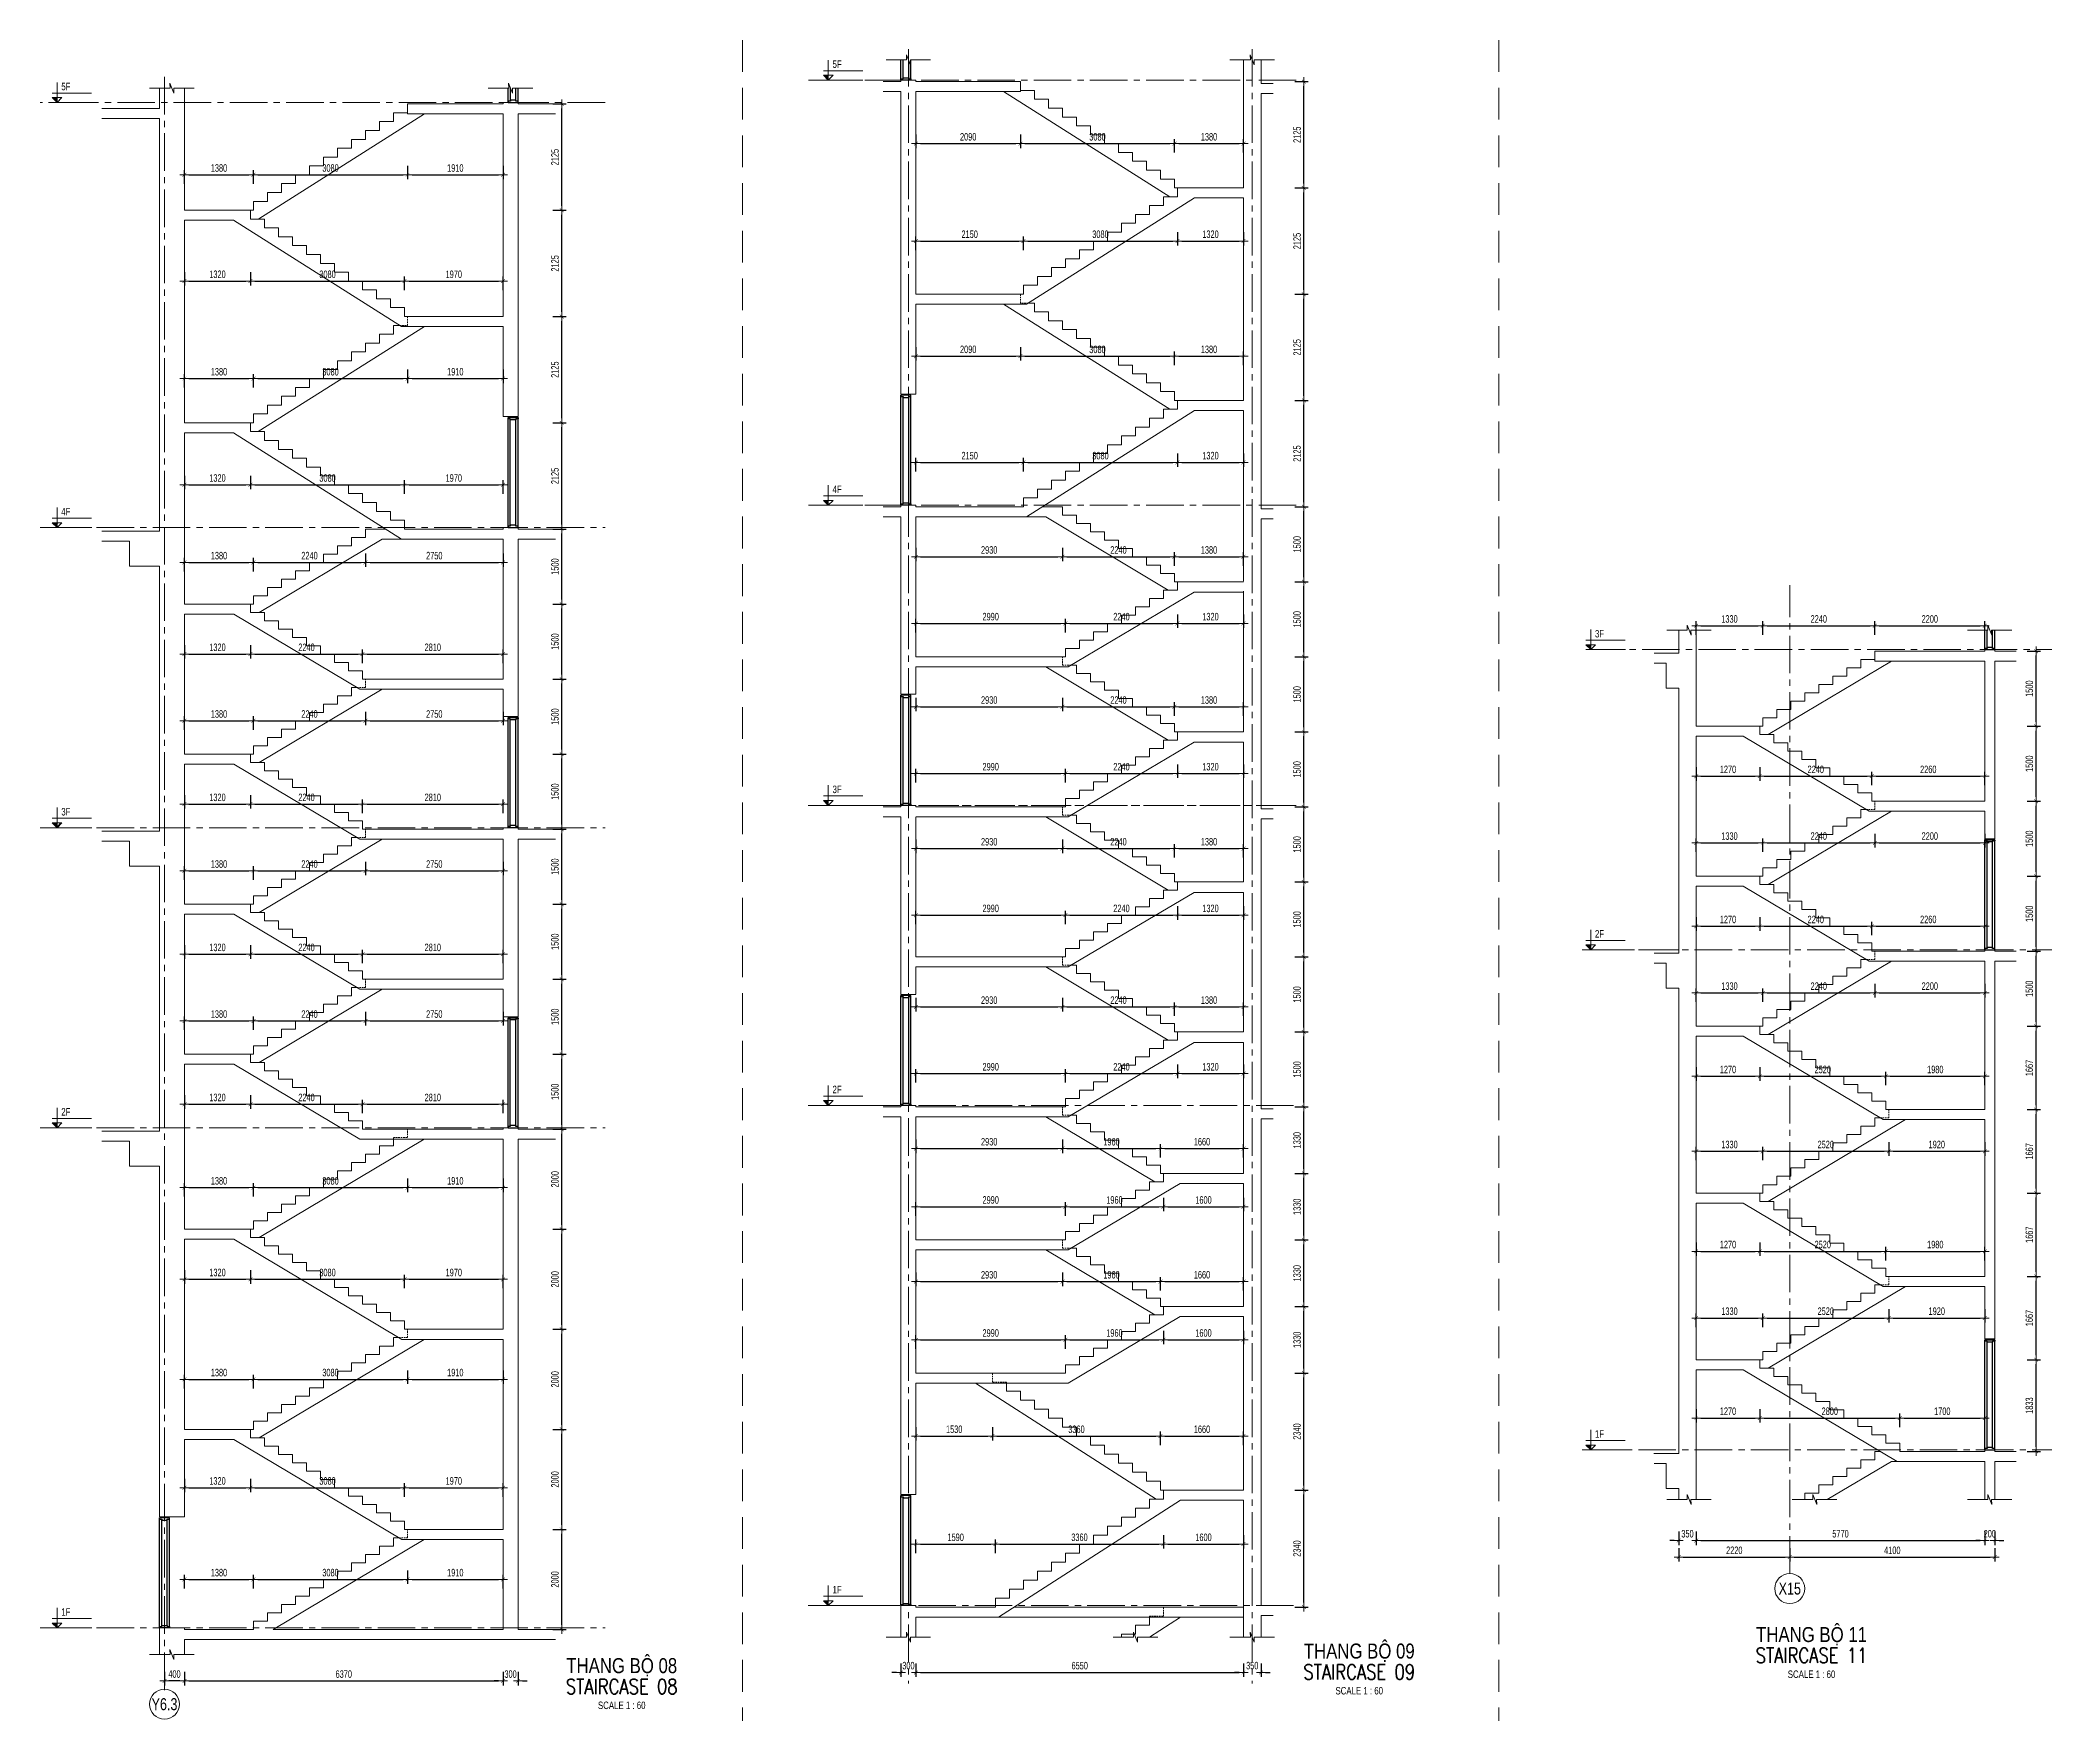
# Model space of a CAD drawing. Header units: millimetres. Extents: x -179076 to 152218, y -28646 to 38481.
# Drawn here: x 111998 to 152218, y -28646 to 4954 of the extents above; entities that cross this region are included whole.
import ezdxf
from ezdxf.enums import TextEntityAlignment as Align

# ---------------------------------------------------------------- set-up
doc = ezdxf.new("R2010")
doc.units = ezdxf.units.MM
doc.linetypes.add('CENTER2', pattern=[1.125, 0.75, -0.125, 0.125, -0.125])
doc.linetypes.add('HIDDEN2', pattern=[4.7625, 3.175, -1.5875])
doc.layers.get('Defpoints').update_dxf_attribs({"color": 151, "lineweight": 9})
doc.layers.add('A-DOOR', color=4, linetype='Continuous')
doc.layers.add('DOOR', color=4, linetype='Continuous')
for name, color, linetype, lineweight in [('NDC_S_ANNO', 7, 'Continuous', 20), ('NDC_S_AXIS', 5, 'CENTER2', 13), ('NDC_S_CONTINUOUS', 3, 'Continuous', 20), ('NDC_S_DIM', 1, 'Continuous', 15), ('NDC_S_ENG TITLE', 3, 'Continuous', 20), ('NDC_S_HIDDEN', 8, 'HIDDEN2', 13), ('NDC_S_SLAB', 2, 'Continuous', 20), ('NDC_S_SYMBOL', 1, 'Continuous', 15), ('NDC_S_TEXT SYMBOL', 7, 'Continuous', 20), ('NDC_S_VN TEXT', 7, 'Continuous', 20), ('NDC_S_VN TITLE', 6, 'Continuous', 35)]:
    doc.layers.add(name, color=color, linetype=linetype, lineweight=lineweight)
doc.styles.add('NDC_ANNO', font='', dxfattribs={"width": 0.8})
doc.styles.add('NDC_DIM', font='', dxfattribs={"width": 0.75})
doc.styles.add('NDC_EN TXT', font='romans.shx', dxfattribs={"width": 0.8})
doc.styles.add('NDC_VIE TXT', font='arial.ttf', dxfattribs={"width": 0.8})
doc.styles.get('NDC_ANNO').set_extended_font_data('Dotum')
doc.styles.get('NDC_DIM').set_extended_font_data('Dotum')
doc.dimstyles.new('NDC_dim_60', dxfattribs={"dimscale": 60, "dimtxt": 2.5, "dimasz": 1.5, "dimexe": 1.5, "dimexo": 2.5, "dimgap": 1, "dimtad": 1, "dimdec": 0, "dimzin": 0, "dimdsep": 46, "dimtxsty": 'NDC_DIM', "dimblk": 'DIMMARK', "dimcen": 0.09, "dimdle": 1.2, "dimclrd": 1, "dimclre": 1, "dimclrt": 3, "dimadec": 0, "dimazin": 0, "dimtfac": 1, "dimtdec": 0, "dimtix": 1, "dimtofl": 0, "dimtmove": 0, "dimatfit": 3, "dimfxl": 3, "dimfxlon": 1, "dimtolj": 1, "dimtzin": 0, "dimarcsym": 0})

msp = doc.modelspace()

# ---------------------------------------------------------------- blocks, each defined once
blk = doc.blocks.new('X-SECTION-2$0$X-SEC-DOO2')
at = {"layer": 'A-DOOR'}
for p, q in [((41976, 101972), (41976, 104172)), ((42176, 101972), (42176, 104172)), ((42021, 102017), (42021, 104127)), ((42131, 102017), (42131, 104127))]:
    blk.add_line(p, q, dxfattribs=at)
for points in [[(41976, 104172), (41976, 104147), (42021, 104147), (42021, 104127), (42131, 104127), (42131, 104147), (42176, 104147), (42176, 104172)], [(41976, 101972), (41976, 101997), (42021, 101997), (42021, 102017), (42131, 102017), (42131, 101997), (42176, 101997), (42176, 101972)]]:
    blk.add_lwpolyline(points, close=True, dxfattribs=at)
at = {"layer": 'Defpoints'}
blk.add_line((41976, 104192), (42176, 104192), dxfattribs=at)
blk = doc.blocks.new('kata_block_CT')
at = {"layer": 'NDC_S_ANNO'}
blk.add_hatch(color=3, dxfattribs=at).paths.add_polyline_path([(0, 1.6), (-1.61, 1.6), (0, 0)])
at = {"layer": 'NDC_S_ANNO', "ltscale": 50}
h = blk.add_hatch(dxfattribs=at)
h.set_pattern_fill('ANSI31', color=256, scale=1.406, style=0)
h.paths.add_polyline_path([(0, 1.6), (0, 0), (1.61, 1.6)])
for p, q in [((11.56, 0), (-1.64, 0)), ((-1.59, 3.14), (11.47, 3.14))]:
    blk.add_line(p, q, dxfattribs=at)
at = {"layer": 'NDC_S_ANNO', "color": 8, "ltscale": 50}
blk.add_lwpolyline([(0, 0), (-1.61, 1.6), (0, 1.6)], dxfattribs=at)
at = {"layer": 'NDC_S_ANNO', "ltscale": 50}
for points in [[(0, 0), (-1.61, 1.6), (0, 1.6)], [(0, 6.69), (0, 0)], [(0, 0), (1.61, 1.6), (0, 1.6)]]:
    blk.add_lwpolyline(points, dxfattribs=at)
at = {"layer": 'NDC_S_TEXT SYMBOL', "color": 3, "style": 'NDC_ANNO', "width": 0.8}
blk.add_attdef('CT', (1.41, 4.07), '', height=2.5, dxfattribs=at)
blk = doc.blocks.new('DIMMARK')
at = {"layer": 'NDC_S_DIM', "color": 1}
blk.add_line((-1.5, 0), (1, 0), dxfattribs=at)
at = {"layer": 'NDC_S_DIM', "color": 2, "const_width": 0.1}
blk.add_lwpolyline([(-0.42, -0.42), (0.42, 0.42)], dxfattribs=at)
blk = doc.blocks.new('*D978')
at = {"layer": 'Defpoints', "color": 0, "transparency": 16777216}
for p in [(116262, -25820), (114882, -26820), (116262, -26820)]:
    blk.add_point(p, dxfattribs=at)
at = {"layer": 'NDC_S_DIM', "color": 1, "lineweight": -2, "transparency": 16777216}
for p, q in [((114882, -26000), (114882, -25730)), ((116262, -26000), (116262, -25730)), ((114972, -25820), (116172, -25820))]:
    blk.add_line(p, q, dxfattribs=at)
at = {"layer": 'NDC_S_DIM', "color": 1, "lineweight": -2, "transparency": 16777216, "xscale": 90, "yscale": 90, "zscale": 90, "rotation": 180}
blk.add_blockref('DIMMARK', (114882, -25820), dxfattribs=at)
at = {"layer": 'NDC_S_DIM', "color": 1, "lineweight": -2, "transparency": 16777216, "xscale": 90, "yscale": 90, "zscale": 90}
blk.add_blockref('DIMMARK', (116262, -25820), dxfattribs=at)
at = {"layer": 'NDC_S_DIM', "color": 3, "transparency": 16777216, "insert": (115572, -25685), "char_height": 150, "attachment_point": 5, "style": 'NDC_DIM'}
blk.add_mtext('\\A1;1380', dxfattribs=at)
blk = doc.blocks.new('*D979')
at = {"layer": 'Defpoints', "color": 0, "transparency": 16777216}
for p in [(119342, -24987), (119342, -25820), (116262, -26820)]:
    blk.add_point(p, dxfattribs=at)
at = {"layer": 'NDC_S_DIM', "color": 1, "lineweight": -2, "transparency": 16777216}
for p, q in [((116262, -26000), (116262, -25730)), ((119342, -25640), (119342, -25910)), ((116352, -25820), (119252, -25820))]:
    blk.add_line(p, q, dxfattribs=at)
at = {"layer": 'NDC_S_DIM', "color": 1, "lineweight": -2, "transparency": 16777216, "xscale": 90, "yscale": 90, "zscale": 90, "rotation": 180}
blk.add_blockref('DIMMARK', (116262, -25820), dxfattribs=at)
at = {"layer": 'NDC_S_DIM', "color": 1, "lineweight": -2, "transparency": 16777216, "xscale": 90, "yscale": 90, "zscale": 90}
blk.add_blockref('DIMMARK', (119342, -25820), dxfattribs=at)
at = {"layer": 'NDC_S_DIM', "color": 3, "transparency": 16777216, "insert": (117802, -25685), "char_height": 150, "attachment_point": 5, "style": 'NDC_DIM'}
blk.add_mtext('\\A1;3080', dxfattribs=at)
blk = doc.blocks.new('*D980')
at = {"layer": 'Defpoints', "color": 0, "transparency": 16777216}
for p in [(119342, -24987), (121252, -25820), (121252, -26790)]:
    blk.add_point(p, dxfattribs=at)
at = {"layer": 'NDC_S_DIM', "color": 1, "lineweight": -2, "transparency": 16777216}
for p, q in [((119342, -25640), (119342, -25910)), ((121252, -26000), (121252, -25730)), ((119432, -25820), (121162, -25820))]:
    blk.add_line(p, q, dxfattribs=at)
at = {"layer": 'NDC_S_DIM', "color": 1, "lineweight": -2, "transparency": 16777216, "xscale": 90, "yscale": 90, "zscale": 90, "rotation": 180}
blk.add_blockref('DIMMARK', (119342, -25820), dxfattribs=at)
at = {"layer": 'NDC_S_DIM', "color": 1, "lineweight": -2, "transparency": 16777216, "xscale": 90, "yscale": 90, "zscale": 90}
blk.add_blockref('DIMMARK', (121252, -25820), dxfattribs=at)
at = {"layer": 'NDC_S_DIM', "color": 3, "transparency": 16777216, "insert": (120297, -25685), "char_height": 150, "attachment_point": 5, "style": 'NDC_DIM'}
blk.add_mtext('\\A1;1910', dxfattribs=at)
blk = doc.blocks.new('*D981')
at = {"layer": 'Defpoints', "color": 0, "transparency": 16777216}
for p in [(114882, -22820), (116202, -22820), (116202, -23987)]:
    blk.add_point(p, dxfattribs=at)
at = {"layer": 'NDC_S_DIM', "color": 1, "lineweight": -2, "transparency": 16777216}
for p, q in [((114882, -23807), (114882, -24077)), ((114972, -23987), (116112, -23987)), ((116202, -23807), (116202, -24077))]:
    blk.add_line(p, q, dxfattribs=at)
at = {"layer": 'NDC_S_DIM', "color": 1, "lineweight": -2, "transparency": 16777216, "xscale": 90, "yscale": 90, "zscale": 90, "rotation": 180}
blk.add_blockref('DIMMARK', (114882, -23987), dxfattribs=at)
at = {"layer": 'NDC_S_DIM', "color": 1, "lineweight": -2, "transparency": 16777216, "xscale": 90, "yscale": 90, "zscale": 90}
blk.add_blockref('DIMMARK', (116202, -23987), dxfattribs=at)
at = {"layer": 'NDC_S_DIM', "color": 3, "transparency": 16777216, "insert": (115542, -23852), "char_height": 150, "attachment_point": 5, "style": 'NDC_DIM'}
blk.add_mtext('\\A1;1320', dxfattribs=at)
blk = doc.blocks.new('*D982')
at = {"layer": 'Defpoints', "color": 0, "transparency": 16777216}
for p in [(116202, -22820), (119282, -23987), (119282, -24820)]:
    blk.add_point(p, dxfattribs=at)
at = {"layer": 'NDC_S_DIM', "color": 1, "lineweight": -2, "transparency": 16777216}
for p, q in [((116202, -23807), (116202, -24077)), ((116292, -23987), (119192, -23987)), ((119282, -24167), (119282, -23897))]:
    blk.add_line(p, q, dxfattribs=at)
at = {"layer": 'NDC_S_DIM', "color": 1, "lineweight": -2, "transparency": 16777216, "xscale": 90, "yscale": 90, "zscale": 90, "rotation": 180}
blk.add_blockref('DIMMARK', (116202, -23987), dxfattribs=at)
at = {"layer": 'NDC_S_DIM', "color": 1, "lineweight": -2, "transparency": 16777216, "xscale": 90, "yscale": 90, "zscale": 90}
blk.add_blockref('DIMMARK', (119282, -23987), dxfattribs=at)
at = {"layer": 'NDC_S_DIM', "color": 3, "transparency": 16777216, "insert": (117742, -23852), "char_height": 150, "attachment_point": 5, "style": 'NDC_DIM'}
blk.add_mtext('\\A1;3080', dxfattribs=at)
blk = doc.blocks.new('*D983')
at = {"layer": 'Defpoints', "color": 0, "transparency": 16777216}
for p in [(121252, -23987), (119282, -24820), (121252, -24820)]:
    blk.add_point(p, dxfattribs=at)
at = {"layer": 'NDC_S_DIM', "color": 1, "lineweight": -2, "transparency": 16777216}
for p, q in [((119282, -24167), (119282, -23897)), ((119372, -23987), (121162, -23987)), ((121252, -24167), (121252, -23897))]:
    blk.add_line(p, q, dxfattribs=at)
at = {"layer": 'NDC_S_DIM', "color": 1, "lineweight": -2, "transparency": 16777216, "xscale": 90, "yscale": 90, "zscale": 90, "rotation": 180}
blk.add_blockref('DIMMARK', (119282, -23987), dxfattribs=at)
at = {"layer": 'NDC_S_DIM', "color": 1, "lineweight": -2, "transparency": 16777216, "xscale": 90, "yscale": 90, "zscale": 90}
blk.add_blockref('DIMMARK', (121252, -23987), dxfattribs=at)
at = {"layer": 'NDC_S_DIM', "color": 3, "transparency": 16777216, "insert": (120267, -23852), "char_height": 150, "attachment_point": 5, "style": 'NDC_DIM'}
blk.add_mtext('\\A1;1970', dxfattribs=at)
blk = doc.blocks.new('*D984')
at = {"layer": 'Defpoints', "color": 0, "transparency": 16777216}
for p in [(116262, -21820), (114882, -22820), (116262, -22820)]:
    blk.add_point(p, dxfattribs=at)
at = {"layer": 'NDC_S_DIM', "color": 1, "lineweight": -2, "transparency": 16777216}
for p, q in [((114882, -22000), (114882, -21730)), ((114972, -21820), (116172, -21820)), ((116262, -22000), (116262, -21730))]:
    blk.add_line(p, q, dxfattribs=at)
at = {"layer": 'NDC_S_DIM', "color": 1, "lineweight": -2, "transparency": 16777216, "xscale": 90, "yscale": 90, "zscale": 90, "rotation": 180}
blk.add_blockref('DIMMARK', (114882, -21820), dxfattribs=at)
at = {"layer": 'NDC_S_DIM', "color": 1, "lineweight": -2, "transparency": 16777216, "xscale": 90, "yscale": 90, "zscale": 90}
blk.add_blockref('DIMMARK', (116262, -21820), dxfattribs=at)
at = {"layer": 'NDC_S_DIM', "color": 3, "transparency": 16777216, "insert": (115572, -21685), "char_height": 150, "attachment_point": 5, "style": 'NDC_DIM'}
blk.add_mtext('\\A1;1380', dxfattribs=at)
blk = doc.blocks.new('*D985')
at = {"layer": 'Defpoints', "color": 0, "transparency": 16777216}
for p in [(119342, -20987), (119342, -21820), (116262, -22820)]:
    blk.add_point(p, dxfattribs=at)
at = {"layer": 'NDC_S_DIM', "color": 1, "lineweight": -2, "transparency": 16777216}
for p, q in [((119342, -21640), (119342, -21910)), ((116262, -22000), (116262, -21730)), ((116352, -21820), (119252, -21820))]:
    blk.add_line(p, q, dxfattribs=at)
at = {"layer": 'NDC_S_DIM', "color": 1, "lineweight": -2, "transparency": 16777216, "xscale": 90, "yscale": 90, "zscale": 90, "rotation": 180}
blk.add_blockref('DIMMARK', (116262, -21820), dxfattribs=at)
at = {"layer": 'NDC_S_DIM', "color": 1, "lineweight": -2, "transparency": 16777216, "xscale": 90, "yscale": 90, "zscale": 90}
blk.add_blockref('DIMMARK', (119342, -21820), dxfattribs=at)
at = {"layer": 'NDC_S_DIM', "color": 3, "transparency": 16777216, "insert": (117802, -21685), "char_height": 150, "attachment_point": 5, "style": 'NDC_DIM'}
blk.add_mtext('\\A1;3080', dxfattribs=at)
blk = doc.blocks.new('*D986')
at = {"layer": 'Defpoints', "color": 0, "transparency": 16777216}
for p in [(119342, -20987), (121252, -21020), (121252, -21820)]:
    blk.add_point(p, dxfattribs=at)
at = {"layer": 'NDC_S_DIM', "color": 1, "lineweight": -2, "transparency": 16777216}
for p, q in [((119342, -21640), (119342, -21910)), ((121252, -21640), (121252, -21910)), ((119432, -21820), (121162, -21820))]:
    blk.add_line(p, q, dxfattribs=at)
at = {"layer": 'NDC_S_DIM', "color": 1, "lineweight": -2, "transparency": 16777216, "xscale": 90, "yscale": 90, "zscale": 90, "rotation": 180}
blk.add_blockref('DIMMARK', (119342, -21820), dxfattribs=at)
at = {"layer": 'NDC_S_DIM', "color": 1, "lineweight": -2, "transparency": 16777216, "xscale": 90, "yscale": 90, "zscale": 90}
blk.add_blockref('DIMMARK', (121252, -21820), dxfattribs=at)
at = {"layer": 'NDC_S_DIM', "color": 3, "transparency": 16777216, "insert": (120297, -21685), "char_height": 150, "attachment_point": 5, "style": 'NDC_DIM'}
blk.add_mtext('\\A1;1910', dxfattribs=at)
blk = doc.blocks.new('*D987')
at = {"layer": 'Defpoints', "color": 0, "transparency": 16777216}
for p in [(114882, -18820), (116202, -18820), (116202, -19820)]:
    blk.add_point(p, dxfattribs=at)
at = {"layer": 'NDC_S_DIM', "color": 1, "lineweight": -2, "transparency": 16777216}
for p, q in [((114882, -19640), (114882, -19910)), ((116202, -19640), (116202, -19910)), ((114972, -19820), (116112, -19820))]:
    blk.add_line(p, q, dxfattribs=at)
at = {"layer": 'NDC_S_DIM', "color": 1, "lineweight": -2, "transparency": 16777216, "xscale": 90, "yscale": 90, "zscale": 90, "rotation": 180}
blk.add_blockref('DIMMARK', (114882, -19820), dxfattribs=at)
at = {"layer": 'NDC_S_DIM', "color": 1, "lineweight": -2, "transparency": 16777216, "xscale": 90, "yscale": 90, "zscale": 90}
blk.add_blockref('DIMMARK', (116202, -19820), dxfattribs=at)
at = {"layer": 'NDC_S_DIM', "color": 3, "transparency": 16777216, "insert": (115542, -19685), "char_height": 150, "attachment_point": 5, "style": 'NDC_DIM'}
blk.add_mtext('\\A1;1320', dxfattribs=at)
blk = doc.blocks.new('*D988')
at = {"layer": 'Defpoints', "color": 0, "transparency": 16777216}
for p in [(116202, -18820), (119282, -19820), (119282, -20820)]:
    blk.add_point(p, dxfattribs=at)
at = {"layer": 'NDC_S_DIM', "color": 1, "lineweight": -2, "transparency": 16777216}
for p, q in [((116202, -19640), (116202, -19910)), ((116292, -19820), (119192, -19820)), ((119282, -20000), (119282, -19730))]:
    blk.add_line(p, q, dxfattribs=at)
at = {"layer": 'NDC_S_DIM', "color": 1, "lineweight": -2, "transparency": 16777216, "xscale": 90, "yscale": 90, "zscale": 90, "rotation": 180}
blk.add_blockref('DIMMARK', (116202, -19820), dxfattribs=at)
at = {"layer": 'NDC_S_DIM', "color": 1, "lineweight": -2, "transparency": 16777216, "xscale": 90, "yscale": 90, "zscale": 90}
blk.add_blockref('DIMMARK', (119282, -19820), dxfattribs=at)
at = {"layer": 'NDC_S_DIM', "color": 3, "transparency": 16777216, "insert": (117742, -19685), "char_height": 150, "attachment_point": 5, "style": 'NDC_DIM'}
blk.add_mtext('\\A1;3080', dxfattribs=at)
blk = doc.blocks.new('*D989')
at = {"layer": 'Defpoints', "color": 0, "transparency": 16777216}
for p in [(121252, -19820), (119282, -20820), (121252, -20820)]:
    blk.add_point(p, dxfattribs=at)
at = {"layer": 'NDC_S_DIM', "color": 1, "lineweight": -2, "transparency": 16777216}
for p, q in [((119282, -20000), (119282, -19730)), ((119372, -19820), (121162, -19820)), ((121252, -20000), (121252, -19730))]:
    blk.add_line(p, q, dxfattribs=at)
at = {"layer": 'NDC_S_DIM', "color": 1, "lineweight": -2, "transparency": 16777216, "xscale": 90, "yscale": 90, "zscale": 90, "rotation": 180}
blk.add_blockref('DIMMARK', (119282, -19820), dxfattribs=at)
at = {"layer": 'NDC_S_DIM', "color": 1, "lineweight": -2, "transparency": 16777216, "xscale": 90, "yscale": 90, "zscale": 90}
blk.add_blockref('DIMMARK', (121252, -19820), dxfattribs=at)
at = {"layer": 'NDC_S_DIM', "color": 3, "transparency": 16777216, "insert": (120267, -19685), "char_height": 150, "attachment_point": 5, "style": 'NDC_DIM'}
blk.add_mtext('\\A1;1970', dxfattribs=at)
blk = doc.blocks.new('*D990')
at = {"layer": 'Defpoints', "color": 0, "transparency": 16777216}
for p in [(116262, -17987), (114882, -18820), (116262, -18820)]:
    blk.add_point(p, dxfattribs=at)
at = {"layer": 'NDC_S_DIM', "color": 1, "lineweight": -2, "transparency": 16777216}
for p, q in [((114882, -18167), (114882, -17897)), ((114972, -17987), (116172, -17987)), ((116262, -18167), (116262, -17897))]:
    blk.add_line(p, q, dxfattribs=at)
at = {"layer": 'NDC_S_DIM', "color": 1, "lineweight": -2, "transparency": 16777216, "xscale": 90, "yscale": 90, "zscale": 90, "rotation": 180}
blk.add_blockref('DIMMARK', (114882, -17987), dxfattribs=at)
at = {"layer": 'NDC_S_DIM', "color": 1, "lineweight": -2, "transparency": 16777216, "xscale": 90, "yscale": 90, "zscale": 90}
blk.add_blockref('DIMMARK', (116262, -17987), dxfattribs=at)
at = {"layer": 'NDC_S_DIM', "color": 3, "transparency": 16777216, "insert": (115572, -17852), "char_height": 150, "attachment_point": 5, "style": 'NDC_DIM'}
blk.add_mtext('\\A1;1380', dxfattribs=at)
blk = doc.blocks.new('*D991')
at = {"layer": 'Defpoints', "color": 0, "transparency": 16777216}
for p in [(119342, -16987), (119342, -17987), (116262, -18820)]:
    blk.add_point(p, dxfattribs=at)
at = {"layer": 'NDC_S_DIM', "color": 1, "lineweight": -2, "transparency": 16777216}
for p, q in [((116262, -18167), (116262, -17897)), ((116352, -17987), (119252, -17987)), ((119342, -17807), (119342, -18077))]:
    blk.add_line(p, q, dxfattribs=at)
at = {"layer": 'NDC_S_DIM', "color": 1, "lineweight": -2, "transparency": 16777216, "xscale": 90, "yscale": 90, "zscale": 90, "rotation": 180}
blk.add_blockref('DIMMARK', (116262, -17987), dxfattribs=at)
at = {"layer": 'NDC_S_DIM', "color": 1, "lineweight": -2, "transparency": 16777216, "xscale": 90, "yscale": 90, "zscale": 90}
blk.add_blockref('DIMMARK', (119342, -17987), dxfattribs=at)
at = {"layer": 'NDC_S_DIM', "color": 3, "transparency": 16777216, "insert": (117802, -17852), "char_height": 150, "attachment_point": 5, "style": 'NDC_DIM'}
blk.add_mtext('\\A1;3080', dxfattribs=at)
blk = doc.blocks.new('*D992')
at = {"layer": 'Defpoints', "color": 0, "transparency": 16777216}
for p in [(119342, -16987), (121252, -17020), (121252, -17987)]:
    blk.add_point(p, dxfattribs=at)
at = {"layer": 'NDC_S_DIM', "color": 1, "lineweight": -2, "transparency": 16777216}
for p, q in [((119342, -17807), (119342, -18077)), ((119432, -17987), (121162, -17987)), ((121252, -17807), (121252, -18077))]:
    blk.add_line(p, q, dxfattribs=at)
at = {"layer": 'NDC_S_DIM', "color": 1, "lineweight": -2, "transparency": 16777216, "xscale": 90, "yscale": 90, "zscale": 90, "rotation": 180}
blk.add_blockref('DIMMARK', (119342, -17987), dxfattribs=at)
at = {"layer": 'NDC_S_DIM', "color": 1, "lineweight": -2, "transparency": 16777216, "xscale": 90, "yscale": 90, "zscale": 90}
blk.add_blockref('DIMMARK', (121252, -17987), dxfattribs=at)
at = {"layer": 'NDC_S_DIM', "color": 3, "transparency": 16777216, "insert": (120297, -17852), "char_height": 150, "attachment_point": 5, "style": 'NDC_DIM'}
blk.add_mtext('\\A1;1910', dxfattribs=at)
blk = doc.blocks.new('*D993')
at = {"layer": 'Defpoints', "color": 0, "transparency": 16777216}
for p in [(114882, -15320), (116202, -15320), (116202, -16320)]:
    blk.add_point(p, dxfattribs=at)
at = {"layer": 'NDC_S_DIM', "color": 1, "lineweight": -2, "transparency": 16777216}
for p, q in [((114882, -16140), (114882, -16410)), ((114972, -16320), (116112, -16320)), ((116202, -16140), (116202, -16410))]:
    blk.add_line(p, q, dxfattribs=at)
at = {"layer": 'NDC_S_DIM', "color": 1, "lineweight": -2, "transparency": 16777216, "xscale": 90, "yscale": 90, "zscale": 90, "rotation": 180}
blk.add_blockref('DIMMARK', (114882, -16320), dxfattribs=at)
at = {"layer": 'NDC_S_DIM', "color": 1, "lineweight": -2, "transparency": 16777216, "xscale": 90, "yscale": 90, "zscale": 90}
blk.add_blockref('DIMMARK', (116202, -16320), dxfattribs=at)
at = {"layer": 'NDC_S_DIM', "color": 3, "transparency": 16777216, "insert": (115542, -16185), "char_height": 150, "attachment_point": 5, "style": 'NDC_DIM'}
blk.add_mtext('\\A1;1320', dxfattribs=at)
blk = doc.blocks.new('*D994')
at = {"layer": 'Defpoints', "color": 0, "transparency": 16777216}
for p in [(116202, -15320), (118442, -16320), (118442, -16820)]:
    blk.add_point(p, dxfattribs=at)
at = {"layer": 'NDC_S_DIM', "color": 1, "lineweight": -2, "transparency": 16777216}
for p, q in [((116202, -16140), (116202, -16410)), ((116292, -16320), (118352, -16320)), ((118442, -16500), (118442, -16230))]:
    blk.add_line(p, q, dxfattribs=at)
at = {"layer": 'NDC_S_DIM', "color": 1, "lineweight": -2, "transparency": 16777216, "xscale": 90, "yscale": 90, "zscale": 90, "rotation": 180}
blk.add_blockref('DIMMARK', (116202, -16320), dxfattribs=at)
at = {"layer": 'NDC_S_DIM', "color": 1, "lineweight": -2, "transparency": 16777216, "xscale": 90, "yscale": 90, "zscale": 90}
blk.add_blockref('DIMMARK', (118442, -16320), dxfattribs=at)
at = {"layer": 'NDC_S_DIM', "color": 3, "transparency": 16777216, "insert": (117322, -16185), "char_height": 150, "attachment_point": 5, "style": 'NDC_DIM'}
blk.add_mtext('\\A1;2240', dxfattribs=at)
blk = doc.blocks.new('*D995')
at = {"layer": 'Defpoints', "color": 0, "transparency": 16777216}
for p in [(121252, -16320), (118442, -16820), (121252, -16820)]:
    blk.add_point(p, dxfattribs=at)
at = {"layer": 'NDC_S_DIM', "color": 1, "lineweight": -2, "transparency": 16777216}
for p, q in [((118442, -16500), (118442, -16230)), ((118532, -16320), (121162, -16320)), ((121252, -16500), (121252, -16230))]:
    blk.add_line(p, q, dxfattribs=at)
at = {"layer": 'NDC_S_DIM', "color": 1, "lineweight": -2, "transparency": 16777216, "xscale": 90, "yscale": 90, "zscale": 90, "rotation": 180}
blk.add_blockref('DIMMARK', (118442, -16320), dxfattribs=at)
at = {"layer": 'NDC_S_DIM', "color": 1, "lineweight": -2, "transparency": 16777216, "xscale": 90, "yscale": 90, "zscale": 90}
blk.add_blockref('DIMMARK', (121252, -16320), dxfattribs=at)
at = {"layer": 'NDC_S_DIM', "color": 3, "transparency": 16777216, "insert": (119847, -16185), "char_height": 150, "attachment_point": 5, "style": 'NDC_DIM'}
blk.add_mtext('\\A1;2810', dxfattribs=at)
blk = doc.blocks.new('*D996')
at = {"layer": 'Defpoints', "color": 0, "transparency": 16777216}
for p in [(116262, -14653), (114882, -15320), (116262, -15320)]:
    blk.add_point(p, dxfattribs=at)
at = {"layer": 'NDC_S_DIM', "color": 1, "lineweight": -2, "transparency": 16777216}
for p, q in [((114882, -14833), (114882, -14563)), ((114972, -14653), (116172, -14653)), ((116262, -14833), (116262, -14563))]:
    blk.add_line(p, q, dxfattribs=at)
at = {"layer": 'NDC_S_DIM', "color": 1, "lineweight": -2, "transparency": 16777216, "xscale": 90, "yscale": 90, "zscale": 90, "rotation": 180}
blk.add_blockref('DIMMARK', (114882, -14653), dxfattribs=at)
at = {"layer": 'NDC_S_DIM', "color": 1, "lineweight": -2, "transparency": 16777216, "xscale": 90, "yscale": 90, "zscale": 90}
blk.add_blockref('DIMMARK', (116262, -14653), dxfattribs=at)
at = {"layer": 'NDC_S_DIM', "color": 3, "transparency": 16777216, "insert": (115572, -14518), "char_height": 150, "attachment_point": 5, "style": 'NDC_DIM'}
blk.add_mtext('\\A1;1380', dxfattribs=at)
blk = doc.blocks.new('*D997')
at = {"layer": 'Defpoints', "color": 0, "transparency": 16777216}
for p in [(118502, -13987), (118502, -14653), (116262, -15320)]:
    blk.add_point(p, dxfattribs=at)
at = {"layer": 'NDC_S_DIM', "color": 1, "lineweight": -2, "transparency": 16777216}
for p, q in [((118502, -14473), (118502, -14743)), ((116262, -14833), (116262, -14563)), ((116352, -14653), (118412, -14653))]:
    blk.add_line(p, q, dxfattribs=at)
at = {"layer": 'NDC_S_DIM', "color": 1, "lineweight": -2, "transparency": 16777216, "xscale": 90, "yscale": 90, "zscale": 90, "rotation": 180}
blk.add_blockref('DIMMARK', (116262, -14653), dxfattribs=at)
at = {"layer": 'NDC_S_DIM', "color": 1, "lineweight": -2, "transparency": 16777216, "xscale": 90, "yscale": 90, "zscale": 90}
blk.add_blockref('DIMMARK', (118502, -14653), dxfattribs=at)
at = {"layer": 'NDC_S_DIM', "color": 3, "transparency": 16777216, "insert": (117382, -14518), "char_height": 150, "attachment_point": 5, "style": 'NDC_DIM'}
blk.add_mtext('\\A1;2240', dxfattribs=at)
blk = doc.blocks.new('*D998')
at = {"layer": 'Defpoints', "color": 0, "transparency": 16777216}
for p in [(118502, -13987), (121252, -14020), (121252, -14653)]:
    blk.add_point(p, dxfattribs=at)
at = {"layer": 'NDC_S_DIM', "color": 1, "lineweight": -2, "transparency": 16777216}
for p, q in [((118502, -14473), (118502, -14743)), ((121252, -14473), (121252, -14743)), ((118592, -14653), (121162, -14653))]:
    blk.add_line(p, q, dxfattribs=at)
at = {"layer": 'NDC_S_DIM', "color": 1, "lineweight": -2, "transparency": 16777216, "xscale": 90, "yscale": 90, "zscale": 90, "rotation": 180}
blk.add_blockref('DIMMARK', (118502, -14653), dxfattribs=at)
at = {"layer": 'NDC_S_DIM', "color": 1, "lineweight": -2, "transparency": 16777216, "xscale": 90, "yscale": 90, "zscale": 90}
blk.add_blockref('DIMMARK', (121252, -14653), dxfattribs=at)
at = {"layer": 'NDC_S_DIM', "color": 3, "transparency": 16777216, "insert": (119877, -14518), "char_height": 150, "attachment_point": 5, "style": 'NDC_DIM'}
blk.add_mtext('\\A1;2750', dxfattribs=at)
blk = doc.blocks.new('*D999')
at = {"layer": 'Defpoints', "color": 0, "transparency": 16777216}
for p in [(114882, -12320), (116202, -12320), (116202, -13320)]:
    blk.add_point(p, dxfattribs=at)
at = {"layer": 'NDC_S_DIM', "color": 1, "lineweight": -2, "transparency": 16777216}
for p, q in [((114882, -13140), (114882, -13410)), ((116202, -13140), (116202, -13410)), ((114972, -13320), (116112, -13320))]:
    blk.add_line(p, q, dxfattribs=at)
at = {"layer": 'NDC_S_DIM', "color": 1, "lineweight": -2, "transparency": 16777216, "xscale": 90, "yscale": 90, "zscale": 90, "rotation": 180}
blk.add_blockref('DIMMARK', (114882, -13320), dxfattribs=at)
at = {"layer": 'NDC_S_DIM', "color": 1, "lineweight": -2, "transparency": 16777216, "xscale": 90, "yscale": 90, "zscale": 90}
blk.add_blockref('DIMMARK', (116202, -13320), dxfattribs=at)
at = {"layer": 'NDC_S_DIM', "color": 3, "transparency": 16777216, "insert": (115542, -13185), "char_height": 150, "attachment_point": 5, "style": 'NDC_DIM'}
blk.add_mtext('\\A1;1320', dxfattribs=at)
blk = doc.blocks.new('*D1000')
at = {"layer": 'Defpoints', "color": 0, "transparency": 16777216}
for p in [(116202, -12320), (118442, -13320), (118442, -13820)]:
    blk.add_point(p, dxfattribs=at)
at = {"layer": 'NDC_S_DIM', "color": 1, "lineweight": -2, "transparency": 16777216}
for p, q in [((116202, -13140), (116202, -13410)), ((118442, -13500), (118442, -13230)), ((116292, -13320), (118352, -13320))]:
    blk.add_line(p, q, dxfattribs=at)
at = {"layer": 'NDC_S_DIM', "color": 1, "lineweight": -2, "transparency": 16777216, "xscale": 90, "yscale": 90, "zscale": 90, "rotation": 180}
blk.add_blockref('DIMMARK', (116202, -13320), dxfattribs=at)
at = {"layer": 'NDC_S_DIM', "color": 1, "lineweight": -2, "transparency": 16777216, "xscale": 90, "yscale": 90, "zscale": 90}
blk.add_blockref('DIMMARK', (118442, -13320), dxfattribs=at)
at = {"layer": 'NDC_S_DIM', "color": 3, "transparency": 16777216, "insert": (117322, -13185), "char_height": 150, "attachment_point": 5, "style": 'NDC_DIM'}
blk.add_mtext('\\A1;2240', dxfattribs=at)
blk = doc.blocks.new('*D1001')
at = {"layer": 'Defpoints', "color": 0, "transparency": 16777216}
for p in [(121252, -13320), (118442, -13820), (121252, -13820)]:
    blk.add_point(p, dxfattribs=at)
at = {"layer": 'NDC_S_DIM', "color": 1, "lineweight": -2, "transparency": 16777216}
for p, q in [((118442, -13500), (118442, -13230)), ((121252, -13500), (121252, -13230)), ((118532, -13320), (121162, -13320))]:
    blk.add_line(p, q, dxfattribs=at)
at = {"layer": 'NDC_S_DIM', "color": 1, "lineweight": -2, "transparency": 16777216, "xscale": 90, "yscale": 90, "zscale": 90, "rotation": 180}
blk.add_blockref('DIMMARK', (118442, -13320), dxfattribs=at)
at = {"layer": 'NDC_S_DIM', "color": 1, "lineweight": -2, "transparency": 16777216, "xscale": 90, "yscale": 90, "zscale": 90}
blk.add_blockref('DIMMARK', (121252, -13320), dxfattribs=at)
at = {"layer": 'NDC_S_DIM', "color": 3, "transparency": 16777216, "insert": (119847, -13185), "char_height": 150, "attachment_point": 5, "style": 'NDC_DIM'}
blk.add_mtext('\\A1;2810', dxfattribs=at)
blk = doc.blocks.new('*D1002')
at = {"layer": 'Defpoints', "color": 0, "transparency": 16777216}
for p in [(116262, -11653), (114882, -12320), (116262, -12320)]:
    blk.add_point(p, dxfattribs=at)
at = {"layer": 'NDC_S_DIM', "color": 1, "lineweight": -2, "transparency": 16777216}
for p, q in [((114882, -11833), (114882, -11563)), ((114972, -11653), (116172, -11653)), ((116262, -11833), (116262, -11563))]:
    blk.add_line(p, q, dxfattribs=at)
at = {"layer": 'NDC_S_DIM', "color": 1, "lineweight": -2, "transparency": 16777216, "xscale": 90, "yscale": 90, "zscale": 90, "rotation": 180}
blk.add_blockref('DIMMARK', (114882, -11653), dxfattribs=at)
at = {"layer": 'NDC_S_DIM', "color": 1, "lineweight": -2, "transparency": 16777216, "xscale": 90, "yscale": 90, "zscale": 90}
blk.add_blockref('DIMMARK', (116262, -11653), dxfattribs=at)
at = {"layer": 'NDC_S_DIM', "color": 3, "transparency": 16777216, "insert": (115572, -11518), "char_height": 150, "attachment_point": 5, "style": 'NDC_DIM'}
blk.add_mtext('\\A1;1380', dxfattribs=at)
blk = doc.blocks.new('*D1003')
at = {"layer": 'Defpoints', "color": 0, "transparency": 16777216}
for p in [(118502, -10987), (118502, -11653), (116262, -12320)]:
    blk.add_point(p, dxfattribs=at)
at = {"layer": 'NDC_S_DIM', "color": 1, "lineweight": -2, "transparency": 16777216}
for p, q in [((116262, -11833), (116262, -11563)), ((116352, -11653), (118412, -11653)), ((118502, -11473), (118502, -11743))]:
    blk.add_line(p, q, dxfattribs=at)
at = {"layer": 'NDC_S_DIM', "color": 1, "lineweight": -2, "transparency": 16777216, "xscale": 90, "yscale": 90, "zscale": 90, "rotation": 180}
blk.add_blockref('DIMMARK', (116262, -11653), dxfattribs=at)
at = {"layer": 'NDC_S_DIM', "color": 1, "lineweight": -2, "transparency": 16777216, "xscale": 90, "yscale": 90, "zscale": 90}
blk.add_blockref('DIMMARK', (118502, -11653), dxfattribs=at)
at = {"layer": 'NDC_S_DIM', "color": 3, "transparency": 16777216, "insert": (117382, -11518), "char_height": 150, "attachment_point": 5, "style": 'NDC_DIM'}
blk.add_mtext('\\A1;2240', dxfattribs=at)
blk = doc.blocks.new('*D1004')
at = {"layer": 'Defpoints', "color": 0, "transparency": 16777216}
for p in [(118502, -10987), (121252, -11020), (121252, -11653)]:
    blk.add_point(p, dxfattribs=at)
at = {"layer": 'NDC_S_DIM', "color": 1, "lineweight": -2, "transparency": 16777216}
for p, q in [((118502, -11473), (118502, -11743)), ((118592, -11653), (121162, -11653)), ((121252, -11473), (121252, -11743))]:
    blk.add_line(p, q, dxfattribs=at)
at = {"layer": 'NDC_S_DIM', "color": 1, "lineweight": -2, "transparency": 16777216, "xscale": 90, "yscale": 90, "zscale": 90, "rotation": 180}
blk.add_blockref('DIMMARK', (118502, -11653), dxfattribs=at)
at = {"layer": 'NDC_S_DIM', "color": 1, "lineweight": -2, "transparency": 16777216, "xscale": 90, "yscale": 90, "zscale": 90}
blk.add_blockref('DIMMARK', (121252, -11653), dxfattribs=at)
at = {"layer": 'NDC_S_DIM', "color": 3, "transparency": 16777216, "insert": (119877, -11518), "char_height": 150, "attachment_point": 5, "style": 'NDC_DIM'}
blk.add_mtext('\\A1;2750', dxfattribs=at)
blk = doc.blocks.new('*D1005')
at = {"layer": 'Defpoints', "color": 0, "transparency": 16777216}
for p in [(114882, -9320), (116202, -9320), (116202, -10320)]:
    blk.add_point(p, dxfattribs=at)
at = {"layer": 'NDC_S_DIM', "color": 1, "lineweight": -2, "transparency": 16777216}
for p, q in [((114882, -10140), (114882, -10410)), ((114972, -10320), (116112, -10320)), ((116202, -10140), (116202, -10410))]:
    blk.add_line(p, q, dxfattribs=at)
at = {"layer": 'NDC_S_DIM', "color": 1, "lineweight": -2, "transparency": 16777216, "xscale": 90, "yscale": 90, "zscale": 90, "rotation": 180}
blk.add_blockref('DIMMARK', (114882, -10320), dxfattribs=at)
at = {"layer": 'NDC_S_DIM', "color": 1, "lineweight": -2, "transparency": 16777216, "xscale": 90, "yscale": 90, "zscale": 90}
blk.add_blockref('DIMMARK', (116202, -10320), dxfattribs=at)
at = {"layer": 'NDC_S_DIM', "color": 3, "transparency": 16777216, "insert": (115542, -10185), "char_height": 150, "attachment_point": 5, "style": 'NDC_DIM'}
blk.add_mtext('\\A1;1320', dxfattribs=at)
blk = doc.blocks.new('*D1006')
at = {"layer": 'Defpoints', "color": 0, "transparency": 16777216}
for p in [(116202, -9320), (118442, -10320), (118442, -10820)]:
    blk.add_point(p, dxfattribs=at)
at = {"layer": 'NDC_S_DIM', "color": 1, "lineweight": -2, "transparency": 16777216}
for p, q in [((116202, -10140), (116202, -10410)), ((116292, -10320), (118352, -10320)), ((118442, -10500), (118442, -10230))]:
    blk.add_line(p, q, dxfattribs=at)
at = {"layer": 'NDC_S_DIM', "color": 1, "lineweight": -2, "transparency": 16777216, "xscale": 90, "yscale": 90, "zscale": 90, "rotation": 180}
blk.add_blockref('DIMMARK', (116202, -10320), dxfattribs=at)
at = {"layer": 'NDC_S_DIM', "color": 1, "lineweight": -2, "transparency": 16777216, "xscale": 90, "yscale": 90, "zscale": 90}
blk.add_blockref('DIMMARK', (118442, -10320), dxfattribs=at)
at = {"layer": 'NDC_S_DIM', "color": 3, "transparency": 16777216, "insert": (117322, -10185), "char_height": 150, "attachment_point": 5, "style": 'NDC_DIM'}
blk.add_mtext('\\A1;2240', dxfattribs=at)
blk = doc.blocks.new('*D1007')
at = {"layer": 'Defpoints', "color": 0, "transparency": 16777216}
for p in [(121252, -10320), (118442, -10820), (121252, -10820)]:
    blk.add_point(p, dxfattribs=at)
at = {"layer": 'NDC_S_DIM', "color": 1, "lineweight": -2, "transparency": 16777216}
for p, q in [((118442, -10500), (118442, -10230)), ((118532, -10320), (121162, -10320)), ((121252, -10500), (121252, -10230))]:
    blk.add_line(p, q, dxfattribs=at)
at = {"layer": 'NDC_S_DIM', "color": 1, "lineweight": -2, "transparency": 16777216, "xscale": 90, "yscale": 90, "zscale": 90, "rotation": 180}
blk.add_blockref('DIMMARK', (118442, -10320), dxfattribs=at)
at = {"layer": 'NDC_S_DIM', "color": 1, "lineweight": -2, "transparency": 16777216, "xscale": 90, "yscale": 90, "zscale": 90}
blk.add_blockref('DIMMARK', (121252, -10320), dxfattribs=at)
at = {"layer": 'NDC_S_DIM', "color": 3, "transparency": 16777216, "insert": (119847, -10185), "char_height": 150, "attachment_point": 5, "style": 'NDC_DIM'}
blk.add_mtext('\\A1;2810', dxfattribs=at)
blk = doc.blocks.new('*D1008')
at = {"layer": 'Defpoints', "color": 0, "transparency": 16777216}
for p in [(116262, -8653), (114882, -9320), (116262, -9320)]:
    blk.add_point(p, dxfattribs=at)
at = {"layer": 'NDC_S_DIM', "color": 1, "lineweight": -2, "transparency": 16777216}
for p, q in [((114882, -8833), (114882, -8563)), ((114972, -8653), (116172, -8653)), ((116262, -8833), (116262, -8563))]:
    blk.add_line(p, q, dxfattribs=at)
at = {"layer": 'NDC_S_DIM', "color": 1, "lineweight": -2, "transparency": 16777216, "xscale": 90, "yscale": 90, "zscale": 90, "rotation": 180}
blk.add_blockref('DIMMARK', (114882, -8653), dxfattribs=at)
at = {"layer": 'NDC_S_DIM', "color": 1, "lineweight": -2, "transparency": 16777216, "xscale": 90, "yscale": 90, "zscale": 90}
blk.add_blockref('DIMMARK', (116262, -8653), dxfattribs=at)
at = {"layer": 'NDC_S_DIM', "color": 3, "transparency": 16777216, "insert": (115572, -8518), "char_height": 150, "attachment_point": 5, "style": 'NDC_DIM'}
blk.add_mtext('\\A1;1380', dxfattribs=at)
blk = doc.blocks.new('*D1009')
at = {"layer": 'Defpoints', "color": 0, "transparency": 16777216}
for p in [(118502, -7987), (118502, -8653), (116262, -9320)]:
    blk.add_point(p, dxfattribs=at)
at = {"layer": 'NDC_S_DIM', "color": 1, "lineweight": -2, "transparency": 16777216}
for p, q in [((116262, -8833), (116262, -8563)), ((116352, -8653), (118412, -8653)), ((118502, -8473), (118502, -8743))]:
    blk.add_line(p, q, dxfattribs=at)
at = {"layer": 'NDC_S_DIM', "color": 1, "lineweight": -2, "transparency": 16777216, "xscale": 90, "yscale": 90, "zscale": 90, "rotation": 180}
blk.add_blockref('DIMMARK', (116262, -8653), dxfattribs=at)
at = {"layer": 'NDC_S_DIM', "color": 1, "lineweight": -2, "transparency": 16777216, "xscale": 90, "yscale": 90, "zscale": 90}
blk.add_blockref('DIMMARK', (118502, -8653), dxfattribs=at)
at = {"layer": 'NDC_S_DIM', "color": 3, "transparency": 16777216, "insert": (117382, -8518), "char_height": 150, "attachment_point": 5, "style": 'NDC_DIM'}
blk.add_mtext('\\A1;2240', dxfattribs=at)
blk = doc.blocks.new('*D1010')
at = {"layer": 'Defpoints', "color": 0, "transparency": 16777216}
for p in [(118502, -7987), (121252, -8020), (121252, -8653)]:
    blk.add_point(p, dxfattribs=at)
at = {"layer": 'NDC_S_DIM', "color": 1, "lineweight": -2, "transparency": 16777216}
for p, q in [((118502, -8473), (118502, -8743)), ((118592, -8653), (121162, -8653)), ((121252, -8473), (121252, -8743))]:
    blk.add_line(p, q, dxfattribs=at)
at = {"layer": 'NDC_S_DIM', "color": 1, "lineweight": -2, "transparency": 16777216, "xscale": 90, "yscale": 90, "zscale": 90, "rotation": 180}
blk.add_blockref('DIMMARK', (118502, -8653), dxfattribs=at)
at = {"layer": 'NDC_S_DIM', "color": 1, "lineweight": -2, "transparency": 16777216, "xscale": 90, "yscale": 90, "zscale": 90}
blk.add_blockref('DIMMARK', (121252, -8653), dxfattribs=at)
at = {"layer": 'NDC_S_DIM', "color": 3, "transparency": 16777216, "insert": (119877, -8518), "char_height": 150, "attachment_point": 5, "style": 'NDC_DIM'}
blk.add_mtext('\\A1;2750', dxfattribs=at)
blk = doc.blocks.new('*D1011')
at = {"layer": 'Defpoints', "color": 0, "transparency": 16777216}
for p in [(114882, -6320), (116202, -6320), (116202, -7320)]:
    blk.add_point(p, dxfattribs=at)
at = {"layer": 'NDC_S_DIM', "color": 1, "lineweight": -2, "transparency": 16777216}
for p, q in [((114882, -7140), (114882, -7410)), ((116202, -7140), (116202, -7410)), ((114972, -7320), (116112, -7320))]:
    blk.add_line(p, q, dxfattribs=at)
at = {"layer": 'NDC_S_DIM', "color": 1, "lineweight": -2, "transparency": 16777216, "xscale": 90, "yscale": 90, "zscale": 90, "rotation": 180}
blk.add_blockref('DIMMARK', (114882, -7320), dxfattribs=at)
at = {"layer": 'NDC_S_DIM', "color": 1, "lineweight": -2, "transparency": 16777216, "xscale": 90, "yscale": 90, "zscale": 90}
blk.add_blockref('DIMMARK', (116202, -7320), dxfattribs=at)
at = {"layer": 'NDC_S_DIM', "color": 3, "transparency": 16777216, "insert": (115542, -7185), "char_height": 150, "attachment_point": 5, "style": 'NDC_DIM'}
blk.add_mtext('\\A1;1320', dxfattribs=at)
blk = doc.blocks.new('*D1012')
at = {"layer": 'Defpoints', "color": 0, "transparency": 16777216}
for p in [(116202, -6320), (118442, -7320), (118442, -7820)]:
    blk.add_point(p, dxfattribs=at)
at = {"layer": 'NDC_S_DIM', "color": 1, "lineweight": -2, "transparency": 16777216}
for p, q in [((116202, -7140), (116202, -7410)), ((118442, -7500), (118442, -7230)), ((116292, -7320), (118352, -7320))]:
    blk.add_line(p, q, dxfattribs=at)
at = {"layer": 'NDC_S_DIM', "color": 1, "lineweight": -2, "transparency": 16777216, "xscale": 90, "yscale": 90, "zscale": 90, "rotation": 180}
blk.add_blockref('DIMMARK', (116202, -7320), dxfattribs=at)
at = {"layer": 'NDC_S_DIM', "color": 1, "lineweight": -2, "transparency": 16777216, "xscale": 90, "yscale": 90, "zscale": 90}
blk.add_blockref('DIMMARK', (118442, -7320), dxfattribs=at)
at = {"layer": 'NDC_S_DIM', "color": 3, "transparency": 16777216, "insert": (117322, -7185), "char_height": 150, "attachment_point": 5, "style": 'NDC_DIM'}
blk.add_mtext('\\A1;2240', dxfattribs=at)
blk = doc.blocks.new('*D1013')
at = {"layer": 'Defpoints', "color": 0, "transparency": 16777216}
for p in [(121252, -7320), (118442, -7820), (121252, -7820)]:
    blk.add_point(p, dxfattribs=at)
at = {"layer": 'NDC_S_DIM', "color": 1, "lineweight": -2, "transparency": 16777216}
for p, q in [((118442, -7500), (118442, -7230)), ((121252, -7500), (121252, -7230)), ((118532, -7320), (121162, -7320))]:
    blk.add_line(p, q, dxfattribs=at)
at = {"layer": 'NDC_S_DIM', "color": 1, "lineweight": -2, "transparency": 16777216, "xscale": 90, "yscale": 90, "zscale": 90, "rotation": 180}
blk.add_blockref('DIMMARK', (118442, -7320), dxfattribs=at)
at = {"layer": 'NDC_S_DIM', "color": 1, "lineweight": -2, "transparency": 16777216, "xscale": 90, "yscale": 90, "zscale": 90}
blk.add_blockref('DIMMARK', (121252, -7320), dxfattribs=at)
at = {"layer": 'NDC_S_DIM', "color": 3, "transparency": 16777216, "insert": (119847, -7185), "char_height": 150, "attachment_point": 5, "style": 'NDC_DIM'}
blk.add_mtext('\\A1;2810', dxfattribs=at)
blk = doc.blocks.new('*D1014')
at = {"layer": 'Defpoints', "color": 0, "transparency": 16777216}
for p in [(116262, -5487), (114882, -6320), (116262, -6320)]:
    blk.add_point(p, dxfattribs=at)
at = {"layer": 'NDC_S_DIM', "color": 1, "lineweight": -2, "transparency": 16777216}
for p, q in [((114882, -5667), (114882, -5397)), ((114972, -5487), (116172, -5487)), ((116262, -5667), (116262, -5397))]:
    blk.add_line(p, q, dxfattribs=at)
at = {"layer": 'NDC_S_DIM', "color": 1, "lineweight": -2, "transparency": 16777216, "xscale": 90, "yscale": 90, "zscale": 90, "rotation": 180}
blk.add_blockref('DIMMARK', (114882, -5487), dxfattribs=at)
at = {"layer": 'NDC_S_DIM', "color": 1, "lineweight": -2, "transparency": 16777216, "xscale": 90, "yscale": 90, "zscale": 90}
blk.add_blockref('DIMMARK', (116262, -5487), dxfattribs=at)
at = {"layer": 'NDC_S_DIM', "color": 3, "transparency": 16777216, "insert": (115572, -5352), "char_height": 150, "attachment_point": 5, "style": 'NDC_DIM'}
blk.add_mtext('\\A1;1380', dxfattribs=at)
blk = doc.blocks.new('*D1015')
at = {"layer": 'Defpoints', "color": 0, "transparency": 16777216}
for p in [(118502, -4820), (118502, -5487), (116262, -6320)]:
    blk.add_point(p, dxfattribs=at)
at = {"layer": 'NDC_S_DIM', "color": 1, "lineweight": -2, "transparency": 16777216}
for p, q in [((116262, -5667), (116262, -5397)), ((116352, -5487), (118412, -5487)), ((118502, -5307), (118502, -5577))]:
    blk.add_line(p, q, dxfattribs=at)
at = {"layer": 'NDC_S_DIM', "color": 1, "lineweight": -2, "transparency": 16777216, "xscale": 90, "yscale": 90, "zscale": 90, "rotation": 180}
blk.add_blockref('DIMMARK', (116262, -5487), dxfattribs=at)
at = {"layer": 'NDC_S_DIM', "color": 1, "lineweight": -2, "transparency": 16777216, "xscale": 90, "yscale": 90, "zscale": 90}
blk.add_blockref('DIMMARK', (118502, -5487), dxfattribs=at)
at = {"layer": 'NDC_S_DIM', "color": 3, "transparency": 16777216, "insert": (117382, -5352), "char_height": 150, "attachment_point": 5, "style": 'NDC_DIM'}
blk.add_mtext('\\A1;2240', dxfattribs=at)
blk = doc.blocks.new('*D1016')
at = {"layer": 'Defpoints', "color": 0, "transparency": 16777216}
for p in [(118502, -4820), (121252, -5020), (121252, -5487)]:
    blk.add_point(p, dxfattribs=at)
at = {"layer": 'NDC_S_DIM', "color": 1, "lineweight": -2, "transparency": 16777216}
for p, q in [((118502, -5307), (118502, -5577)), ((118592, -5487), (121162, -5487)), ((121252, -5307), (121252, -5577))]:
    blk.add_line(p, q, dxfattribs=at)
at = {"layer": 'NDC_S_DIM', "color": 1, "lineweight": -2, "transparency": 16777216, "xscale": 90, "yscale": 90, "zscale": 90, "rotation": 180}
blk.add_blockref('DIMMARK', (118502, -5487), dxfattribs=at)
at = {"layer": 'NDC_S_DIM', "color": 1, "lineweight": -2, "transparency": 16777216, "xscale": 90, "yscale": 90, "zscale": 90}
blk.add_blockref('DIMMARK', (121252, -5487), dxfattribs=at)
at = {"layer": 'NDC_S_DIM', "color": 3, "transparency": 16777216, "insert": (119877, -5352), "char_height": 150, "attachment_point": 5, "style": 'NDC_DIM'}
blk.add_mtext('\\A1;2750', dxfattribs=at)
blk = doc.blocks.new('*D1017')
at = {"layer": 'Defpoints', "color": 0, "transparency": 16777216}
for p in [(114882, -2695), (116202, -2695), (116202, -3935)]:
    blk.add_point(p, dxfattribs=at)
at = {"layer": 'NDC_S_DIM', "color": 1, "lineweight": -2, "transparency": 16777216}
for p, q in [((114882, -3755), (114882, -4025)), ((114972, -3935), (116112, -3935)), ((116202, -3755), (116202, -4025))]:
    blk.add_line(p, q, dxfattribs=at)
at = {"layer": 'NDC_S_DIM', "color": 1, "lineweight": -2, "transparency": 16777216, "xscale": 90, "yscale": 90, "zscale": 90, "rotation": 180}
blk.add_blockref('DIMMARK', (114882, -3935), dxfattribs=at)
at = {"layer": 'NDC_S_DIM', "color": 1, "lineweight": -2, "transparency": 16777216, "xscale": 90, "yscale": 90, "zscale": 90}
blk.add_blockref('DIMMARK', (116202, -3935), dxfattribs=at)
at = {"layer": 'NDC_S_DIM', "color": 3, "transparency": 16777216, "insert": (115542, -3800), "char_height": 150, "attachment_point": 5, "style": 'NDC_DIM'}
blk.add_mtext('\\A1;1320', dxfattribs=at)
blk = doc.blocks.new('*D1018')
at = {"layer": 'Defpoints', "color": 0, "transparency": 16777216}
for p in [(116202, -2695), (119282, -3935), (119282, -4820)]:
    blk.add_point(p, dxfattribs=at)
at = {"layer": 'NDC_S_DIM', "color": 1, "lineweight": -2, "transparency": 16777216}
for p, q in [((116202, -3755), (116202, -4025)), ((116292, -3935), (119192, -3935)), ((119282, -4115), (119282, -3845))]:
    blk.add_line(p, q, dxfattribs=at)
at = {"layer": 'NDC_S_DIM', "color": 1, "lineweight": -2, "transparency": 16777216, "xscale": 90, "yscale": 90, "zscale": 90, "rotation": 180}
blk.add_blockref('DIMMARK', (116202, -3935), dxfattribs=at)
at = {"layer": 'NDC_S_DIM', "color": 1, "lineweight": -2, "transparency": 16777216, "xscale": 90, "yscale": 90, "zscale": 90}
blk.add_blockref('DIMMARK', (119282, -3935), dxfattribs=at)
at = {"layer": 'NDC_S_DIM', "color": 3, "transparency": 16777216, "insert": (117742, -3800), "char_height": 150, "attachment_point": 5, "style": 'NDC_DIM'}
blk.add_mtext('\\A1;3080', dxfattribs=at)
blk = doc.blocks.new('*D1019')
at = {"layer": 'Defpoints', "color": 0, "transparency": 16777216}
for p in [(121252, -3935), (119282, -4820), (121252, -4820)]:
    blk.add_point(p, dxfattribs=at)
at = {"layer": 'NDC_S_DIM', "color": 1, "lineweight": -2, "transparency": 16777216}
for p, q in [((119282, -4115), (119282, -3845)), ((119372, -3935), (121162, -3935)), ((121252, -4115), (121252, -3845))]:
    blk.add_line(p, q, dxfattribs=at)
at = {"layer": 'NDC_S_DIM', "color": 1, "lineweight": -2, "transparency": 16777216, "xscale": 90, "yscale": 90, "zscale": 90, "rotation": 180}
blk.add_blockref('DIMMARK', (119282, -3935), dxfattribs=at)
at = {"layer": 'NDC_S_DIM', "color": 1, "lineweight": -2, "transparency": 16777216, "xscale": 90, "yscale": 90, "zscale": 90}
blk.add_blockref('DIMMARK', (121252, -3935), dxfattribs=at)
at = {"layer": 'NDC_S_DIM', "color": 3, "transparency": 16777216, "insert": (120267, -3800), "char_height": 150, "attachment_point": 5, "style": 'NDC_DIM'}
blk.add_mtext('\\A1;1970', dxfattribs=at)
blk = doc.blocks.new('*D1020')
at = {"layer": 'Defpoints', "color": 0, "transparency": 16777216}
for p in [(116262, -1810), (114882, -2695), (116262, -2695)]:
    blk.add_point(p, dxfattribs=at)
at = {"layer": 'NDC_S_DIM', "color": 1, "lineweight": -2, "transparency": 16777216}
for p, q in [((114882, -1990), (114882, -1720)), ((114972, -1810), (116172, -1810)), ((116262, -1990), (116262, -1720))]:
    blk.add_line(p, q, dxfattribs=at)
at = {"layer": 'NDC_S_DIM', "color": 1, "lineweight": -2, "transparency": 16777216, "xscale": 90, "yscale": 90, "zscale": 90, "rotation": 180}
blk.add_blockref('DIMMARK', (114882, -1810), dxfattribs=at)
at = {"layer": 'NDC_S_DIM', "color": 1, "lineweight": -2, "transparency": 16777216, "xscale": 90, "yscale": 90, "zscale": 90}
blk.add_blockref('DIMMARK', (116262, -1810), dxfattribs=at)
at = {"layer": 'NDC_S_DIM', "color": 3, "transparency": 16777216, "insert": (115572, -1675), "char_height": 150, "attachment_point": 5, "style": 'NDC_DIM'}
blk.add_mtext('\\A1;1380', dxfattribs=at)
blk = doc.blocks.new('*D1021')
at = {"layer": 'Defpoints', "color": 0, "transparency": 16777216}
for p in [(119342, -747), (119342, -1810), (116262, -2695)]:
    blk.add_point(p, dxfattribs=at)
at = {"layer": 'NDC_S_DIM', "color": 1, "lineweight": -2, "transparency": 16777216}
for p, q in [((116262, -1990), (116262, -1720)), ((116352, -1810), (119252, -1810)), ((119342, -1630), (119342, -1900))]:
    blk.add_line(p, q, dxfattribs=at)
at = {"layer": 'NDC_S_DIM', "color": 1, "lineweight": -2, "transparency": 16777216, "xscale": 90, "yscale": 90, "zscale": 90, "rotation": 180}
blk.add_blockref('DIMMARK', (116262, -1810), dxfattribs=at)
at = {"layer": 'NDC_S_DIM', "color": 1, "lineweight": -2, "transparency": 16777216, "xscale": 90, "yscale": 90, "zscale": 90}
blk.add_blockref('DIMMARK', (119342, -1810), dxfattribs=at)
at = {"layer": 'NDC_S_DIM', "color": 3, "transparency": 16777216, "insert": (117802, -1675), "char_height": 150, "attachment_point": 5, "style": 'NDC_DIM'}
blk.add_mtext('\\A1;3080', dxfattribs=at)
blk = doc.blocks.new('*D1022')
at = {"layer": 'Defpoints', "color": 0, "transparency": 16777216}
for p in [(119342, -747), (121252, -848), (121252, -1810)]:
    blk.add_point(p, dxfattribs=at)
at = {"layer": 'NDC_S_DIM', "color": 1, "lineweight": -2, "transparency": 16777216}
for p, q in [((119342, -1630), (119342, -1900)), ((119432, -1810), (121162, -1810)), ((121252, -1630), (121252, -1900))]:
    blk.add_line(p, q, dxfattribs=at)
at = {"layer": 'NDC_S_DIM', "color": 1, "lineweight": -2, "transparency": 16777216, "xscale": 90, "yscale": 90, "zscale": 90, "rotation": 180}
blk.add_blockref('DIMMARK', (119342, -1810), dxfattribs=at)
at = {"layer": 'NDC_S_DIM', "color": 1, "lineweight": -2, "transparency": 16777216, "xscale": 90, "yscale": 90, "zscale": 90}
blk.add_blockref('DIMMARK', (121252, -1810), dxfattribs=at)
at = {"layer": 'NDC_S_DIM', "color": 3, "transparency": 16777216, "insert": (120297, -1675), "char_height": 150, "attachment_point": 5, "style": 'NDC_DIM'}
blk.add_mtext('\\A1;1910', dxfattribs=at)
blk = doc.blocks.new('*D1023')
at = {"layer": 'Defpoints', "color": 0, "transparency": 16777216}
for p in [(114882, 1555), (116202, 1555), (116202, 138)]:
    blk.add_point(p, dxfattribs=at)
at = {"layer": 'NDC_S_DIM', "color": 1, "lineweight": -2, "transparency": 16777216}
for p, q in [((114882, 318), (114882, 48)), ((114972, 138), (116112, 138)), ((116202, 318), (116202, 48))]:
    blk.add_line(p, q, dxfattribs=at)
at = {"layer": 'NDC_S_DIM', "color": 1, "lineweight": -2, "transparency": 16777216, "xscale": 90, "yscale": 90, "zscale": 90, "rotation": 180}
blk.add_blockref('DIMMARK', (114882, 138), dxfattribs=at)
at = {"layer": 'NDC_S_DIM', "color": 1, "lineweight": -2, "transparency": 16777216, "xscale": 90, "yscale": 90, "zscale": 90}
blk.add_blockref('DIMMARK', (116202, 138), dxfattribs=at)
at = {"layer": 'NDC_S_DIM', "color": 3, "transparency": 16777216, "insert": (115542, 273), "char_height": 150, "attachment_point": 5, "style": 'NDC_DIM'}
blk.add_mtext('\\A1;1320', dxfattribs=at)
blk = doc.blocks.new('*D1024')
at = {"layer": 'Defpoints', "color": 0, "transparency": 16777216}
for p in [(116202, 1555), (119282, 138), (119282, -570)]:
    blk.add_point(p, dxfattribs=at)
at = {"layer": 'NDC_S_DIM', "color": 1, "lineweight": -2, "transparency": 16777216}
for p, q in [((116202, 318), (116202, 48)), ((116292, 138), (119192, 138)), ((119282, -42), (119282, 228))]:
    blk.add_line(p, q, dxfattribs=at)
at = {"layer": 'NDC_S_DIM', "color": 1, "lineweight": -2, "transparency": 16777216, "xscale": 90, "yscale": 90, "zscale": 90, "rotation": 180}
blk.add_blockref('DIMMARK', (116202, 138), dxfattribs=at)
at = {"layer": 'NDC_S_DIM', "color": 1, "lineweight": -2, "transparency": 16777216, "xscale": 90, "yscale": 90, "zscale": 90}
blk.add_blockref('DIMMARK', (119282, 138), dxfattribs=at)
at = {"layer": 'NDC_S_DIM', "color": 3, "transparency": 16777216, "insert": (117742, 273), "char_height": 150, "attachment_point": 5, "style": 'NDC_DIM'}
blk.add_mtext('\\A1;3080', dxfattribs=at)
blk = doc.blocks.new('*D1025')
at = {"layer": 'Defpoints', "color": 0, "transparency": 16777216}
for p in [(121252, 138), (119282, -570), (121252, -570)]:
    blk.add_point(p, dxfattribs=at)
at = {"layer": 'NDC_S_DIM', "color": 1, "lineweight": -2, "transparency": 16777216}
for p, q in [((119282, -42), (119282, 228)), ((119372, 138), (121162, 138)), ((121252, -42), (121252, 228))]:
    blk.add_line(p, q, dxfattribs=at)
at = {"layer": 'NDC_S_DIM', "color": 1, "lineweight": -2, "transparency": 16777216, "xscale": 90, "yscale": 90, "zscale": 90, "rotation": 180}
blk.add_blockref('DIMMARK', (119282, 138), dxfattribs=at)
at = {"layer": 'NDC_S_DIM', "color": 1, "lineweight": -2, "transparency": 16777216, "xscale": 90, "yscale": 90, "zscale": 90}
blk.add_blockref('DIMMARK', (121252, 138), dxfattribs=at)
at = {"layer": 'NDC_S_DIM', "color": 3, "transparency": 16777216, "insert": (120267, 273), "char_height": 150, "attachment_point": 5, "style": 'NDC_DIM'}
blk.add_mtext('\\A1;1970', dxfattribs=at)
blk = doc.blocks.new('*D1026')
at = {"layer": 'Defpoints', "color": 0, "transparency": 16777216}
for p in [(116262, 2263), (114882, 1555), (116262, 1555)]:
    blk.add_point(p, dxfattribs=at)
at = {"layer": 'NDC_S_DIM', "color": 1, "lineweight": -2, "transparency": 16777216}
for p, q in [((114882, 2083), (114882, 2353)), ((114972, 2263), (116172, 2263)), ((116262, 2083), (116262, 2353))]:
    blk.add_line(p, q, dxfattribs=at)
at = {"layer": 'NDC_S_DIM', "color": 1, "lineweight": -2, "transparency": 16777216, "xscale": 90, "yscale": 90, "zscale": 90, "rotation": 180}
blk.add_blockref('DIMMARK', (114882, 2263), dxfattribs=at)
at = {"layer": 'NDC_S_DIM', "color": 1, "lineweight": -2, "transparency": 16777216, "xscale": 90, "yscale": 90, "zscale": 90}
blk.add_blockref('DIMMARK', (116262, 2263), dxfattribs=at)
at = {"layer": 'NDC_S_DIM', "color": 3, "transparency": 16777216, "insert": (115572, 2398), "char_height": 150, "attachment_point": 5, "style": 'NDC_DIM'}
blk.add_mtext('\\A1;1380', dxfattribs=at)
blk = doc.blocks.new('*D1030')
at = {"layer": 'Defpoints', "color": 0, "transparency": 16777216}
for p in [(119342, 3480), (119342, 2263), (116262, 1555)]:
    blk.add_point(p, dxfattribs=at)
at = {"layer": 'NDC_S_DIM', "color": 1, "lineweight": -2, "transparency": 16777216}
for p, q in [((119342, 2443), (119342, 2173)), ((116262, 2083), (116262, 2353)), ((116352, 2263), (119252, 2263))]:
    blk.add_line(p, q, dxfattribs=at)
at = {"layer": 'NDC_S_DIM', "color": 1, "lineweight": -2, "transparency": 16777216, "xscale": 90, "yscale": 90, "zscale": 90, "rotation": 180}
blk.add_blockref('DIMMARK', (116262, 2263), dxfattribs=at)
at = {"layer": 'NDC_S_DIM', "color": 1, "lineweight": -2, "transparency": 16777216, "xscale": 90, "yscale": 90, "zscale": 90}
blk.add_blockref('DIMMARK', (119342, 2263), dxfattribs=at)
at = {"layer": 'NDC_S_DIM', "color": 3, "transparency": 16777216, "insert": (117802, 2398), "char_height": 150, "attachment_point": 5, "style": 'NDC_DIM'}
blk.add_mtext('\\A1;3080', dxfattribs=at)
blk = doc.blocks.new('*D1031')
at = {"layer": 'Defpoints', "color": 0, "transparency": 16777216}
for p in [(119342, 3480), (121252, 3480), (121252, 2263)]:
    blk.add_point(p, dxfattribs=at)
at = {"layer": 'NDC_S_DIM', "color": 1, "lineweight": -2, "transparency": 16777216}
for p, q in [((119342, 2443), (119342, 2173)), ((121252, 2443), (121252, 2173)), ((119432, 2263), (121162, 2263))]:
    blk.add_line(p, q, dxfattribs=at)
at = {"layer": 'NDC_S_DIM', "color": 1, "lineweight": -2, "transparency": 16777216, "xscale": 90, "yscale": 90, "zscale": 90, "rotation": 180}
blk.add_blockref('DIMMARK', (119342, 2263), dxfattribs=at)
at = {"layer": 'NDC_S_DIM', "color": 1, "lineweight": -2, "transparency": 16777216, "xscale": 90, "yscale": 90, "zscale": 90}
blk.add_blockref('DIMMARK', (121252, 2263), dxfattribs=at)
at = {"layer": 'NDC_S_DIM', "color": 3, "transparency": 16777216, "insert": (120297, 2398), "char_height": 150, "attachment_point": 5, "style": 'NDC_DIM'}
blk.add_mtext('\\A1;1910', dxfattribs=at)
blk = doc.blocks.new('Drawing name_symbol')
at = {"layer": 'NDC_S_ENG TITLE', "style": 'NDC_EN TXT', "width": 0.8}
blk.add_attdef('SECTDET1', text='', height=5, dxfattribs=at).set_placement((0, 1.01), align=Align.CENTER)
at = {"layer": 'NDC_S_TEXT SYMBOL', "lineweight": 25, "style": 'NDC_ANNO', "width": 0.8}
blk.add_attdef('SSCALE', text='', height=2.5, dxfattribs=at).set_placement((0, -4), align=Align.CENTER)
at = {"layer": 'NDC_S_VN TITLE', "style": 'NDC_VIE TXT', "width": 0.8}
blk.add_attdef('SECTDET2', text='', height=5, dxfattribs=at).set_placement((0, 7.97), align=Align.CENTER)
blk = doc.blocks.new('*D1032')
at = {"layer": 'Defpoints', "color": 0, "transparency": 16777216}
for p in [(114882, -24570), (121252, -24570), (121252, -27849)]:
    blk.add_point(p, dxfattribs=at)
at = {"layer": 'NDC_S_DIM', "color": 1, "lineweight": -2, "transparency": 16777216}
for p, q in [((114882, -27669), (114882, -27939)), ((121252, -27669), (121252, -27939)), ((114972, -27849), (121162, -27849))]:
    blk.add_line(p, q, dxfattribs=at)
at = {"layer": 'NDC_S_DIM', "color": 1, "lineweight": -2, "transparency": 16777216, "xscale": 90, "yscale": 90, "zscale": 90, "rotation": 180}
blk.add_blockref('DIMMARK', (114882, -27849), dxfattribs=at)
at = {"layer": 'NDC_S_DIM', "color": 1, "lineweight": -2, "transparency": 16777216, "xscale": 90, "yscale": 90, "zscale": 90}
blk.add_blockref('DIMMARK', (121252, -27849), dxfattribs=at)
at = {"layer": 'NDC_S_DIM', "color": 3, "transparency": 16777216, "insert": (118067, -27714), "char_height": 150, "attachment_point": 5, "style": 'NDC_DIM'}
blk.add_mtext('\\A1;6370', dxfattribs=at)
blk = doc.blocks.new('*U187')
at = {"layer": 'NDC_S_SYMBOL'}
blk.add_line((0, 5), (0, 9), dxfattribs=at)
blk.add_circle((0, 0), 5, dxfattribs=at)
at = {"layer": 'NDC_S_TEXT SYMBOL', "color": 7, "style": 'NDC_ANNO', "width": 0.8}
blk.add_attdef('GRID', text='', height=4, dxfattribs=at).set_placement((0, 0), align=Align.MIDDLE)
blk = doc.blocks.new('*D1033')
at = {"layer": 'Defpoints', "color": 0, "transparency": 16777216}
for p in [(114882, -24570), (114482, -26790), (114482, -27849)]:
    blk.add_point(p, dxfattribs=at)
at = {"layer": 'NDC_S_DIM', "color": 1, "lineweight": -2, "transparency": 16777216}
for p, q in [((114482, -27669), (114482, -27939)), ((114882, -27669), (114882, -27939)), ((114792, -27849), (114572, -27849))]:
    blk.add_line(p, q, dxfattribs=at)
at = {"layer": 'NDC_S_DIM', "color": 1, "lineweight": -2, "transparency": 16777216, "xscale": 90, "yscale": 90, "zscale": 90, "rotation": 180}
blk.add_blockref('DIMMARK', (114482, -27849), dxfattribs=at)
at = {"layer": 'NDC_S_DIM', "color": 1, "lineweight": -2, "transparency": 16777216, "xscale": 90, "yscale": 90, "zscale": 90}
blk.add_blockref('DIMMARK', (114882, -27849), dxfattribs=at)
at = {"layer": 'NDC_S_DIM', "color": 3, "transparency": 16777216, "insert": (114682, -27714), "char_height": 150, "attachment_point": 5, "style": 'NDC_DIM'}
blk.add_mtext('\\A1;400', dxfattribs=at)
blk = doc.blocks.new('*D1034')
at = {"layer": 'Defpoints', "color": 0, "transparency": 16777216}
for p in [(121252, -24570), (121552, -26820), (121552, -27849)]:
    blk.add_point(p, dxfattribs=at)
at = {"layer": 'NDC_S_DIM', "color": 1, "lineweight": -2, "transparency": 16777216}
for p, q in [((121252, -27669), (121252, -27939)), ((121552, -27669), (121552, -27939)), ((121162, -27849), (121072, -27849)), ((121642, -27849), (121732, -27849))]:
    blk.add_line(p, q, dxfattribs=at)
at = {"layer": 'NDC_S_DIM', "color": 1, "lineweight": -2, "transparency": 16777216, "xscale": 90, "yscale": 90, "zscale": 90}
blk.add_blockref('DIMMARK', (121252, -27849), dxfattribs=at)
at = {"layer": 'NDC_S_DIM', "color": 1, "lineweight": -2, "transparency": 16777216, "xscale": 90, "yscale": 90, "zscale": 90, "rotation": 180}
blk.add_blockref('DIMMARK', (121552, -27849), dxfattribs=at)
at = {"layer": 'NDC_S_DIM', "color": 3, "transparency": 16777216, "insert": (121402, -27714), "char_height": 150, "attachment_point": 5, "style": 'NDC_DIM'}
blk.add_mtext('\\A1;300', dxfattribs=at)
blk = doc.blocks.new('*D1035')
at = {"layer": 'Defpoints', "color": 0, "transparency": 16777216}
for p in [(131097, -25114), (129507, -26374), (131097, -26374)]:
    blk.add_point(p, dxfattribs=at)
at = {"layer": 'NDC_S_DIM', "color": 1, "lineweight": -2, "transparency": 16777216}
for p, q in [((129507, -25294), (129507, -25024)), ((129597, -25114), (131007, -25114)), ((131097, -25294), (131097, -25024))]:
    blk.add_line(p, q, dxfattribs=at)
at = {"layer": 'NDC_S_DIM', "color": 1, "lineweight": -2, "transparency": 16777216, "xscale": 90, "yscale": 90, "zscale": 90, "rotation": 180}
blk.add_blockref('DIMMARK', (129507, -25114), dxfattribs=at)
at = {"layer": 'NDC_S_DIM', "color": 1, "lineweight": -2, "transparency": 16777216, "xscale": 90, "yscale": 90, "zscale": 90}
blk.add_blockref('DIMMARK', (131097, -25114), dxfattribs=at)
at = {"layer": 'NDC_S_DIM', "color": 3, "transparency": 16777216, "insert": (130302, -24979), "char_height": 150, "attachment_point": 5, "style": 'NDC_DIM'}
blk.add_mtext('\\A1;1590', dxfattribs=at)
blk = doc.blocks.new('*D1036')
at = {"layer": 'Defpoints', "color": 0, "transparency": 16777216}
for p in [(134457, -24214), (134457, -25114), (131097, -26374)]:
    blk.add_point(p, dxfattribs=at)
at = {"layer": 'NDC_S_DIM', "color": 1, "lineweight": -2, "transparency": 16777216}
for p, q in [((134457, -24934), (134457, -25204)), ((131097, -25294), (131097, -25024)), ((131187, -25114), (134367, -25114))]:
    blk.add_line(p, q, dxfattribs=at)
at = {"layer": 'NDC_S_DIM', "color": 1, "lineweight": -2, "transparency": 16777216, "xscale": 90, "yscale": 90, "zscale": 90, "rotation": 180}
blk.add_blockref('DIMMARK', (131097, -25114), dxfattribs=at)
at = {"layer": 'NDC_S_DIM', "color": 1, "lineweight": -2, "transparency": 16777216, "xscale": 90, "yscale": 90, "zscale": 90}
blk.add_blockref('DIMMARK', (134457, -25114), dxfattribs=at)
at = {"layer": 'NDC_S_DIM', "color": 3, "transparency": 16777216, "insert": (132777, -24979), "char_height": 150, "attachment_point": 5, "style": 'NDC_DIM'}
blk.add_mtext('\\A1;3360', dxfattribs=at)
blk = doc.blocks.new('*D1037')
at = {"layer": 'Defpoints', "color": 0, "transparency": 16777216}
for p in [(134457, -24214), (136057, -24234), (136057, -25114)]:
    blk.add_point(p, dxfattribs=at)
at = {"layer": 'NDC_S_DIM', "color": 1, "lineweight": -2, "transparency": 16777216}
for p, q in [((134457, -24934), (134457, -25204)), ((136057, -24934), (136057, -25204)), ((134547, -25114), (135967, -25114))]:
    blk.add_line(p, q, dxfattribs=at)
at = {"layer": 'NDC_S_DIM', "color": 1, "lineweight": -2, "transparency": 16777216, "xscale": 90, "yscale": 90, "zscale": 90, "rotation": 180}
blk.add_blockref('DIMMARK', (134457, -25114), dxfattribs=at)
at = {"layer": 'NDC_S_DIM', "color": 1, "lineweight": -2, "transparency": 16777216, "xscale": 90, "yscale": 90, "zscale": 90}
blk.add_blockref('DIMMARK', (136057, -25114), dxfattribs=at)
at = {"layer": 'NDC_S_DIM', "color": 3, "transparency": 16777216, "insert": (135257, -24979), "char_height": 150, "attachment_point": 5, "style": 'NDC_DIM'}
blk.add_mtext('\\A1;1600', dxfattribs=at)
blk = doc.blocks.new('*D1038')
at = {"layer": 'Defpoints', "color": 0, "transparency": 16777216}
for p in [(129507, -21694), (131037, -21694), (131037, -22954)]:
    blk.add_point(p, dxfattribs=at)
at = {"layer": 'NDC_S_DIM', "color": 1, "lineweight": -2, "transparency": 16777216}
for p, q in [((129507, -22774), (129507, -23044)), ((131037, -22774), (131037, -23044)), ((129597, -22954), (130947, -22954))]:
    blk.add_line(p, q, dxfattribs=at)
at = {"layer": 'NDC_S_DIM', "color": 1, "lineweight": -2, "transparency": 16777216, "xscale": 90, "yscale": 90, "zscale": 90, "rotation": 180}
blk.add_blockref('DIMMARK', (129507, -22954), dxfattribs=at)
at = {"layer": 'NDC_S_DIM', "color": 1, "lineweight": -2, "transparency": 16777216, "xscale": 90, "yscale": 90, "zscale": 90}
blk.add_blockref('DIMMARK', (131037, -22954), dxfattribs=at)
at = {"layer": 'NDC_S_DIM', "color": 3, "transparency": 16777216, "insert": (130272, -22819), "char_height": 150, "attachment_point": 5, "style": 'NDC_DIM'}
blk.add_mtext('\\A1;1530', dxfattribs=at)
blk = doc.blocks.new('*D1039')
at = {"layer": 'Defpoints', "color": 0, "transparency": 16777216}
for p in [(131037, -21694), (134397, -22954), (134397, -24034)]:
    blk.add_point(p, dxfattribs=at)
at = {"layer": 'NDC_S_DIM', "color": 1, "lineweight": -2, "transparency": 16777216}
for p, q in [((131037, -22774), (131037, -23044)), ((134397, -23134), (134397, -22864)), ((131127, -22954), (134307, -22954))]:
    blk.add_line(p, q, dxfattribs=at)
at = {"layer": 'NDC_S_DIM', "color": 1, "lineweight": -2, "transparency": 16777216, "xscale": 90, "yscale": 90, "zscale": 90, "rotation": 180}
blk.add_blockref('DIMMARK', (131037, -22954), dxfattribs=at)
at = {"layer": 'NDC_S_DIM', "color": 1, "lineweight": -2, "transparency": 16777216, "xscale": 90, "yscale": 90, "zscale": 90}
blk.add_blockref('DIMMARK', (134397, -22954), dxfattribs=at)
at = {"layer": 'NDC_S_DIM', "color": 3, "transparency": 16777216, "insert": (132717, -22819), "char_height": 150, "attachment_point": 5, "style": 'NDC_DIM'}
blk.add_mtext('\\A1;3360', dxfattribs=at)
blk = doc.blocks.new('*D1040')
at = {"layer": 'Defpoints', "color": 0, "transparency": 16777216}
for p in [(136057, -22954), (134397, -24034), (136057, -24034)]:
    blk.add_point(p, dxfattribs=at)
at = {"layer": 'NDC_S_DIM', "color": 1, "lineweight": -2, "transparency": 16777216}
for p, q in [((134397, -23134), (134397, -22864)), ((136057, -23134), (136057, -22864)), ((134487, -22954), (135967, -22954))]:
    blk.add_line(p, q, dxfattribs=at)
at = {"layer": 'NDC_S_DIM', "color": 1, "lineweight": -2, "transparency": 16777216, "xscale": 90, "yscale": 90, "zscale": 90, "rotation": 180}
blk.add_blockref('DIMMARK', (134397, -22954), dxfattribs=at)
at = {"layer": 'NDC_S_DIM', "color": 1, "lineweight": -2, "transparency": 16777216, "xscale": 90, "yscale": 90, "zscale": 90}
blk.add_blockref('DIMMARK', (136057, -22954), dxfattribs=at)
at = {"layer": 'NDC_S_DIM', "color": 3, "transparency": 16777216, "insert": (135227, -22819), "char_height": 150, "attachment_point": 5, "style": 'NDC_DIM'}
blk.add_mtext('\\A1;1660', dxfattribs=at)
blk = doc.blocks.new('*D1041')
at = {"layer": 'Defpoints', "color": 0, "transparency": 16777216}
for p in [(132497, -21029), (129507, -21694), (132497, -21694)]:
    blk.add_point(p, dxfattribs=at)
at = {"layer": 'NDC_S_DIM', "color": 1, "lineweight": -2, "transparency": 16777216}
for p, q in [((129507, -21209), (129507, -20939)), ((129597, -21029), (132407, -21029)), ((132497, -21209), (132497, -20939))]:
    blk.add_line(p, q, dxfattribs=at)
at = {"layer": 'NDC_S_DIM', "color": 1, "lineweight": -2, "transparency": 16777216, "xscale": 90, "yscale": 90, "zscale": 90, "rotation": 180}
blk.add_blockref('DIMMARK', (129507, -21029), dxfattribs=at)
at = {"layer": 'NDC_S_DIM', "color": 1, "lineweight": -2, "transparency": 16777216, "xscale": 90, "yscale": 90, "zscale": 90}
blk.add_blockref('DIMMARK', (132497, -21029), dxfattribs=at)
at = {"layer": 'NDC_S_DIM', "color": 3, "transparency": 16777216, "insert": (131002, -20894), "char_height": 150, "attachment_point": 5, "style": 'NDC_DIM'}
blk.add_mtext('\\A1;2990', dxfattribs=at)
blk = doc.blocks.new('*D1042')
at = {"layer": 'Defpoints', "color": 0, "transparency": 16777216}
for p in [(134457, -20530), (134457, -21029), (132497, -21694)]:
    blk.add_point(p, dxfattribs=at)
at = {"layer": 'NDC_S_DIM', "color": 1, "lineweight": -2, "transparency": 16777216}
for p, q in [((134457, -20849), (134457, -21119)), ((132497, -21209), (132497, -20939)), ((132587, -21029), (134367, -21029))]:
    blk.add_line(p, q, dxfattribs=at)
at = {"layer": 'NDC_S_DIM', "color": 1, "lineweight": -2, "transparency": 16777216, "xscale": 90, "yscale": 90, "zscale": 90, "rotation": 180}
blk.add_blockref('DIMMARK', (132497, -21029), dxfattribs=at)
at = {"layer": 'NDC_S_DIM', "color": 1, "lineweight": -2, "transparency": 16777216, "xscale": 90, "yscale": 90, "zscale": 90}
blk.add_blockref('DIMMARK', (134457, -21029), dxfattribs=at)
at = {"layer": 'NDC_S_DIM', "color": 3, "transparency": 16777216, "insert": (133477, -20894), "char_height": 150, "attachment_point": 5, "style": 'NDC_DIM'}
blk.add_mtext('\\A1;1960', dxfattribs=at)
blk = doc.blocks.new('*D1043')
at = {"layer": 'Defpoints', "color": 0, "transparency": 16777216}
for p in [(134457, -20530), (136057, -20564), (136057, -21029)]:
    blk.add_point(p, dxfattribs=at)
at = {"layer": 'NDC_S_DIM', "color": 1, "lineweight": -2, "transparency": 16777216}
for p, q in [((134457, -20849), (134457, -21119)), ((136057, -20849), (136057, -21119)), ((134547, -21029), (135967, -21029))]:
    blk.add_line(p, q, dxfattribs=at)
at = {"layer": 'NDC_S_DIM', "color": 1, "lineweight": -2, "transparency": 16777216, "xscale": 90, "yscale": 90, "zscale": 90, "rotation": 180}
blk.add_blockref('DIMMARK', (134457, -21029), dxfattribs=at)
at = {"layer": 'NDC_S_DIM', "color": 1, "lineweight": -2, "transparency": 16777216, "xscale": 90, "yscale": 90, "zscale": 90}
blk.add_blockref('DIMMARK', (136057, -21029), dxfattribs=at)
at = {"layer": 'NDC_S_DIM', "color": 3, "transparency": 16777216, "insert": (135257, -20894), "char_height": 150, "attachment_point": 5, "style": 'NDC_DIM'}
blk.add_mtext('\\A1;1600', dxfattribs=at)
blk = doc.blocks.new('*D1044')
at = {"layer": 'Defpoints', "color": 0, "transparency": 16777216}
for p in [(129507, -19034), (132437, -19200), (132437, -19865)]:
    blk.add_point(p, dxfattribs=at)
at = {"layer": 'NDC_S_DIM', "color": 1, "lineweight": -2, "transparency": 16777216}
for p, q in [((129507, -19685), (129507, -19955)), ((132437, -19685), (132437, -19955)), ((129597, -19865), (132347, -19865))]:
    blk.add_line(p, q, dxfattribs=at)
at = {"layer": 'NDC_S_DIM', "color": 1, "lineweight": -2, "transparency": 16777216, "xscale": 90, "yscale": 90, "zscale": 90, "rotation": 180}
blk.add_blockref('DIMMARK', (129507, -19865), dxfattribs=at)
at = {"layer": 'NDC_S_DIM', "color": 1, "lineweight": -2, "transparency": 16777216, "xscale": 90, "yscale": 90, "zscale": 90}
blk.add_blockref('DIMMARK', (132437, -19865), dxfattribs=at)
at = {"layer": 'NDC_S_DIM', "color": 3, "transparency": 16777216, "insert": (130972, -19730), "char_height": 150, "attachment_point": 5, "style": 'NDC_DIM'}
blk.add_mtext('\\A1;2930', dxfattribs=at)
blk = doc.blocks.new('*D1045')
at = {"layer": 'Defpoints', "color": 0, "transparency": 16777216}
for p in [(132437, -19200), (134397, -19865), (134397, -20364)]:
    blk.add_point(p, dxfattribs=at)
at = {"layer": 'NDC_S_DIM', "color": 1, "lineweight": -2, "transparency": 16777216}
for p, q in [((132437, -19685), (132437, -19955)), ((132527, -19865), (134307, -19865)), ((134397, -20045), (134397, -19775))]:
    blk.add_line(p, q, dxfattribs=at)
at = {"layer": 'NDC_S_DIM', "color": 1, "lineweight": -2, "transparency": 16777216, "xscale": 90, "yscale": 90, "zscale": 90, "rotation": 180}
blk.add_blockref('DIMMARK', (132437, -19865), dxfattribs=at)
at = {"layer": 'NDC_S_DIM', "color": 1, "lineweight": -2, "transparency": 16777216, "xscale": 90, "yscale": 90, "zscale": 90}
blk.add_blockref('DIMMARK', (134397, -19865), dxfattribs=at)
at = {"layer": 'NDC_S_DIM', "color": 3, "transparency": 16777216, "insert": (133417, -19730), "char_height": 150, "attachment_point": 5, "style": 'NDC_DIM'}
blk.add_mtext('\\A1;1960', dxfattribs=at)
blk = doc.blocks.new('*D1046')
at = {"layer": 'Defpoints', "color": 0, "transparency": 16777216}
for p in [(136057, -19865), (134397, -20364), (136057, -20364)]:
    blk.add_point(p, dxfattribs=at)
at = {"layer": 'NDC_S_DIM', "color": 1, "lineweight": -2, "transparency": 16777216}
for p, q in [((134397, -20045), (134397, -19775)), ((134487, -19865), (135967, -19865)), ((136057, -20045), (136057, -19775))]:
    blk.add_line(p, q, dxfattribs=at)
at = {"layer": 'NDC_S_DIM', "color": 1, "lineweight": -2, "transparency": 16777216, "xscale": 90, "yscale": 90, "zscale": 90, "rotation": 180}
blk.add_blockref('DIMMARK', (134397, -19865), dxfattribs=at)
at = {"layer": 'NDC_S_DIM', "color": 1, "lineweight": -2, "transparency": 16777216, "xscale": 90, "yscale": 90, "zscale": 90}
blk.add_blockref('DIMMARK', (136057, -19865), dxfattribs=at)
at = {"layer": 'NDC_S_DIM', "color": 3, "transparency": 16777216, "insert": (135227, -19730), "char_height": 150, "attachment_point": 5, "style": 'NDC_DIM'}
blk.add_mtext('\\A1;1660', dxfattribs=at)
blk = doc.blocks.new('*D1047')
at = {"layer": 'Defpoints', "color": 0, "transparency": 16777216}
for p in [(132497, -18369), (129507, -19034), (132497, -19034)]:
    blk.add_point(p, dxfattribs=at)
at = {"layer": 'NDC_S_DIM', "color": 1, "lineweight": -2, "transparency": 16777216}
for p, q in [((129507, -18549), (129507, -18279)), ((129597, -18369), (132407, -18369)), ((132497, -18549), (132497, -18279))]:
    blk.add_line(p, q, dxfattribs=at)
at = {"layer": 'NDC_S_DIM', "color": 1, "lineweight": -2, "transparency": 16777216, "xscale": 90, "yscale": 90, "zscale": 90, "rotation": 180}
blk.add_blockref('DIMMARK', (129507, -18369), dxfattribs=at)
at = {"layer": 'NDC_S_DIM', "color": 1, "lineweight": -2, "transparency": 16777216, "xscale": 90, "yscale": 90, "zscale": 90}
blk.add_blockref('DIMMARK', (132497, -18369), dxfattribs=at)
at = {"layer": 'NDC_S_DIM', "color": 3, "transparency": 16777216, "insert": (131002, -18234), "char_height": 150, "attachment_point": 5, "style": 'NDC_DIM'}
blk.add_mtext('\\A1;2990', dxfattribs=at)
blk = doc.blocks.new('*D1048')
at = {"layer": 'Defpoints', "color": 0, "transparency": 16777216}
for p in [(134457, -17870), (134457, -18369), (132497, -19034)]:
    blk.add_point(p, dxfattribs=at)
at = {"layer": 'NDC_S_DIM', "color": 1, "lineweight": -2, "transparency": 16777216}
for p, q in [((132497, -18549), (132497, -18279)), ((132587, -18369), (134367, -18369)), ((134457, -18189), (134457, -18459))]:
    blk.add_line(p, q, dxfattribs=at)
at = {"layer": 'NDC_S_DIM', "color": 1, "lineweight": -2, "transparency": 16777216, "xscale": 90, "yscale": 90, "zscale": 90, "rotation": 180}
blk.add_blockref('DIMMARK', (132497, -18369), dxfattribs=at)
at = {"layer": 'NDC_S_DIM', "color": 1, "lineweight": -2, "transparency": 16777216, "xscale": 90, "yscale": 90, "zscale": 90}
blk.add_blockref('DIMMARK', (134457, -18369), dxfattribs=at)
at = {"layer": 'NDC_S_DIM', "color": 3, "transparency": 16777216, "insert": (133477, -18234), "char_height": 150, "attachment_point": 5, "style": 'NDC_DIM'}
blk.add_mtext('\\A1;1960', dxfattribs=at)
blk = doc.blocks.new('*D1049')
at = {"layer": 'Defpoints', "color": 0, "transparency": 16777216}
for p in [(134457, -17870), (136057, -17904), (136057, -18369)]:
    blk.add_point(p, dxfattribs=at)
at = {"layer": 'NDC_S_DIM', "color": 1, "lineweight": -2, "transparency": 16777216}
for p, q in [((134457, -18189), (134457, -18459)), ((134547, -18369), (135967, -18369)), ((136057, -18189), (136057, -18459))]:
    blk.add_line(p, q, dxfattribs=at)
at = {"layer": 'NDC_S_DIM', "color": 1, "lineweight": -2, "transparency": 16777216, "xscale": 90, "yscale": 90, "zscale": 90, "rotation": 180}
blk.add_blockref('DIMMARK', (134457, -18369), dxfattribs=at)
at = {"layer": 'NDC_S_DIM', "color": 1, "lineweight": -2, "transparency": 16777216, "xscale": 90, "yscale": 90, "zscale": 90}
blk.add_blockref('DIMMARK', (136057, -18369), dxfattribs=at)
at = {"layer": 'NDC_S_DIM', "color": 3, "transparency": 16777216, "insert": (135257, -18234), "char_height": 150, "attachment_point": 5, "style": 'NDC_DIM'}
blk.add_mtext('\\A1;1600', dxfattribs=at)
blk = doc.blocks.new('*D1050')
at = {"layer": 'Defpoints', "color": 0, "transparency": 16777216}
for p in [(129507, -16374), (132437, -16374), (132437, -17205)]:
    blk.add_point(p, dxfattribs=at)
at = {"layer": 'NDC_S_DIM', "color": 1, "lineweight": -2, "transparency": 16777216}
for p, q in [((129507, -17025), (129507, -17295)), ((129597, -17205), (132347, -17205)), ((132437, -17025), (132437, -17295))]:
    blk.add_line(p, q, dxfattribs=at)
at = {"layer": 'NDC_S_DIM', "color": 1, "lineweight": -2, "transparency": 16777216, "xscale": 90, "yscale": 90, "zscale": 90, "rotation": 180}
blk.add_blockref('DIMMARK', (129507, -17205), dxfattribs=at)
at = {"layer": 'NDC_S_DIM', "color": 1, "lineweight": -2, "transparency": 16777216, "xscale": 90, "yscale": 90, "zscale": 90}
blk.add_blockref('DIMMARK', (132437, -17205), dxfattribs=at)
at = {"layer": 'NDC_S_DIM', "color": 3, "transparency": 16777216, "insert": (130972, -17070), "char_height": 150, "attachment_point": 5, "style": 'NDC_DIM'}
blk.add_mtext('\\A1;2930', dxfattribs=at)
blk = doc.blocks.new('*D1051')
at = {"layer": 'Defpoints', "color": 0, "transparency": 16777216}
for p in [(132437, -16374), (134397, -17205), (134397, -17704)]:
    blk.add_point(p, dxfattribs=at)
at = {"layer": 'NDC_S_DIM', "color": 1, "lineweight": -2, "transparency": 16777216}
for p, q in [((132437, -17025), (132437, -17295)), ((132527, -17205), (134307, -17205)), ((134397, -17385), (134397, -17115))]:
    blk.add_line(p, q, dxfattribs=at)
at = {"layer": 'NDC_S_DIM', "color": 1, "lineweight": -2, "transparency": 16777216, "xscale": 90, "yscale": 90, "zscale": 90, "rotation": 180}
blk.add_blockref('DIMMARK', (132437, -17205), dxfattribs=at)
at = {"layer": 'NDC_S_DIM', "color": 1, "lineweight": -2, "transparency": 16777216, "xscale": 90, "yscale": 90, "zscale": 90}
blk.add_blockref('DIMMARK', (134397, -17205), dxfattribs=at)
at = {"layer": 'NDC_S_DIM', "color": 3, "transparency": 16777216, "insert": (133417, -17070), "char_height": 150, "attachment_point": 5, "style": 'NDC_DIM'}
blk.add_mtext('\\A1;1960', dxfattribs=at)
blk = doc.blocks.new('*D1052')
at = {"layer": 'Defpoints', "color": 0, "transparency": 16777216}
for p in [(136057, -17205), (134397, -17704), (136057, -17704)]:
    blk.add_point(p, dxfattribs=at)
at = {"layer": 'NDC_S_DIM', "color": 1, "lineweight": -2, "transparency": 16777216}
for p, q in [((134397, -17385), (134397, -17115)), ((134487, -17205), (135967, -17205)), ((136057, -17385), (136057, -17115))]:
    blk.add_line(p, q, dxfattribs=at)
at = {"layer": 'NDC_S_DIM', "color": 1, "lineweight": -2, "transparency": 16777216, "xscale": 90, "yscale": 90, "zscale": 90, "rotation": 180}
blk.add_blockref('DIMMARK', (134397, -17205), dxfattribs=at)
at = {"layer": 'NDC_S_DIM', "color": 1, "lineweight": -2, "transparency": 16777216, "xscale": 90, "yscale": 90, "zscale": 90}
blk.add_blockref('DIMMARK', (136057, -17205), dxfattribs=at)
at = {"layer": 'NDC_S_DIM', "color": 3, "transparency": 16777216, "insert": (135227, -17070), "char_height": 150, "attachment_point": 5, "style": 'NDC_DIM'}
blk.add_mtext('\\A1;1660', dxfattribs=at)
blk = doc.blocks.new('*D1053')
at = {"layer": 'Defpoints', "color": 0, "transparency": 16777216}
for p in [(132497, -15707), (129507, -16374), (132497, -16374)]:
    blk.add_point(p, dxfattribs=at)
at = {"layer": 'NDC_S_DIM', "color": 1, "lineweight": -2, "transparency": 16777216}
for p, q in [((129507, -15887), (129507, -15617)), ((132497, -15887), (132497, -15617)), ((129597, -15707), (132407, -15707))]:
    blk.add_line(p, q, dxfattribs=at)
at = {"layer": 'NDC_S_DIM', "color": 1, "lineweight": -2, "transparency": 16777216, "xscale": 90, "yscale": 90, "zscale": 90, "rotation": 180}
blk.add_blockref('DIMMARK', (129507, -15707), dxfattribs=at)
at = {"layer": 'NDC_S_DIM', "color": 1, "lineweight": -2, "transparency": 16777216, "xscale": 90, "yscale": 90, "zscale": 90}
blk.add_blockref('DIMMARK', (132497, -15707), dxfattribs=at)
at = {"layer": 'NDC_S_DIM', "color": 3, "transparency": 16777216, "insert": (131002, -15572), "char_height": 150, "attachment_point": 5, "style": 'NDC_DIM'}
blk.add_mtext('\\A1;2990', dxfattribs=at)
blk = doc.blocks.new('*D1054')
at = {"layer": 'Defpoints', "color": 0, "transparency": 16777216}
for p in [(134737, -15040), (134737, -15707), (132497, -16374)]:
    blk.add_point(p, dxfattribs=at)
at = {"layer": 'NDC_S_DIM', "color": 1, "lineweight": -2, "transparency": 16777216}
for p, q in [((132497, -15887), (132497, -15617)), ((134737, -15527), (134737, -15797)), ((132587, -15707), (134647, -15707))]:
    blk.add_line(p, q, dxfattribs=at)
at = {"layer": 'NDC_S_DIM', "color": 1, "lineweight": -2, "transparency": 16777216, "xscale": 90, "yscale": 90, "zscale": 90, "rotation": 180}
blk.add_blockref('DIMMARK', (132497, -15707), dxfattribs=at)
at = {"layer": 'NDC_S_DIM', "color": 1, "lineweight": -2, "transparency": 16777216, "xscale": 90, "yscale": 90, "zscale": 90}
blk.add_blockref('DIMMARK', (134737, -15707), dxfattribs=at)
at = {"layer": 'NDC_S_DIM', "color": 3, "transparency": 16777216, "insert": (133617, -15572), "char_height": 150, "attachment_point": 5, "style": 'NDC_DIM'}
blk.add_mtext('\\A1;2240', dxfattribs=at)
blk = doc.blocks.new('*D1055')
at = {"layer": 'Defpoints', "color": 0, "transparency": 16777216}
for p in [(134737, -15040), (136057, -15083), (136057, -15707)]:
    blk.add_point(p, dxfattribs=at)
at = {"layer": 'NDC_S_DIM', "color": 1, "lineweight": -2, "transparency": 16777216}
for p, q in [((134737, -15527), (134737, -15797)), ((136057, -15527), (136057, -15797)), ((134827, -15707), (135967, -15707))]:
    blk.add_line(p, q, dxfattribs=at)
at = {"layer": 'NDC_S_DIM', "color": 1, "lineweight": -2, "transparency": 16777216, "xscale": 90, "yscale": 90, "zscale": 90, "rotation": 180}
blk.add_blockref('DIMMARK', (134737, -15707), dxfattribs=at)
at = {"layer": 'NDC_S_DIM', "color": 1, "lineweight": -2, "transparency": 16777216, "xscale": 90, "yscale": 90, "zscale": 90}
blk.add_blockref('DIMMARK', (136057, -15707), dxfattribs=at)
at = {"layer": 'NDC_S_DIM', "color": 3, "transparency": 16777216, "insert": (135397, -15572), "char_height": 150, "attachment_point": 5, "style": 'NDC_DIM'}
blk.add_mtext('\\A1;1320', dxfattribs=at)
blk = doc.blocks.new('*D1056')
at = {"layer": 'Defpoints', "color": 0, "transparency": 16777216}
for p in [(129507, -13374), (132437, -13374), (132437, -14374)]:
    blk.add_point(p, dxfattribs=at)
at = {"layer": 'NDC_S_DIM', "color": 1, "lineweight": -2, "transparency": 16777216}
for p, q in [((129507, -14194), (129507, -14464)), ((129597, -14374), (132347, -14374)), ((132437, -14194), (132437, -14464))]:
    blk.add_line(p, q, dxfattribs=at)
at = {"layer": 'NDC_S_DIM', "color": 1, "lineweight": -2, "transparency": 16777216, "xscale": 90, "yscale": 90, "zscale": 90, "rotation": 180}
blk.add_blockref('DIMMARK', (129507, -14374), dxfattribs=at)
at = {"layer": 'NDC_S_DIM', "color": 1, "lineweight": -2, "transparency": 16777216, "xscale": 90, "yscale": 90, "zscale": 90}
blk.add_blockref('DIMMARK', (132437, -14374), dxfattribs=at)
at = {"layer": 'NDC_S_DIM', "color": 3, "transparency": 16777216, "insert": (130972, -14239), "char_height": 150, "attachment_point": 5, "style": 'NDC_DIM'}
blk.add_mtext('\\A1;2930', dxfattribs=at)
blk = doc.blocks.new('*D1057')
at = {"layer": 'Defpoints', "color": 0, "transparency": 16777216}
for p in [(132437, -13374), (134677, -14374), (134677, -14874)]:
    blk.add_point(p, dxfattribs=at)
at = {"layer": 'NDC_S_DIM', "color": 1, "lineweight": -2, "transparency": 16777216}
for p, q in [((132437, -14194), (132437, -14464)), ((132527, -14374), (134587, -14374)), ((134677, -14554), (134677, -14284))]:
    blk.add_line(p, q, dxfattribs=at)
at = {"layer": 'NDC_S_DIM', "color": 1, "lineweight": -2, "transparency": 16777216, "xscale": 90, "yscale": 90, "zscale": 90, "rotation": 180}
blk.add_blockref('DIMMARK', (132437, -14374), dxfattribs=at)
at = {"layer": 'NDC_S_DIM', "color": 1, "lineweight": -2, "transparency": 16777216, "xscale": 90, "yscale": 90, "zscale": 90}
blk.add_blockref('DIMMARK', (134677, -14374), dxfattribs=at)
at = {"layer": 'NDC_S_DIM', "color": 3, "transparency": 16777216, "insert": (133557, -14239), "char_height": 150, "attachment_point": 5, "style": 'NDC_DIM'}
blk.add_mtext('\\A1;2240', dxfattribs=at)
blk = doc.blocks.new('*D1058')
at = {"layer": 'Defpoints', "color": 0, "transparency": 16777216}
for p in [(136057, -14374), (134677, -14874), (136057, -14874)]:
    blk.add_point(p, dxfattribs=at)
at = {"layer": 'NDC_S_DIM', "color": 1, "lineweight": -2, "transparency": 16777216}
for p, q in [((134677, -14554), (134677, -14284)), ((134767, -14374), (135967, -14374)), ((136057, -14554), (136057, -14284))]:
    blk.add_line(p, q, dxfattribs=at)
at = {"layer": 'NDC_S_DIM', "color": 1, "lineweight": -2, "transparency": 16777216, "xscale": 90, "yscale": 90, "zscale": 90, "rotation": 180}
blk.add_blockref('DIMMARK', (134677, -14374), dxfattribs=at)
at = {"layer": 'NDC_S_DIM', "color": 1, "lineweight": -2, "transparency": 16777216, "xscale": 90, "yscale": 90, "zscale": 90}
blk.add_blockref('DIMMARK', (136057, -14374), dxfattribs=at)
at = {"layer": 'NDC_S_DIM', "color": 3, "transparency": 16777216, "insert": (135367, -14239), "char_height": 150, "attachment_point": 5, "style": 'NDC_DIM'}
blk.add_mtext('\\A1;1380', dxfattribs=at)
blk = doc.blocks.new('*D1059')
at = {"layer": 'Defpoints', "color": 0, "transparency": 16777216}
for p in [(132497, -12540), (129507, -13374), (132497, -13374)]:
    blk.add_point(p, dxfattribs=at)
at = {"layer": 'NDC_S_DIM', "color": 1, "lineweight": -2, "transparency": 16777216}
for p, q in [((129507, -12720), (129507, -12450)), ((132497, -12720), (132497, -12450)), ((129597, -12540), (132407, -12540))]:
    blk.add_line(p, q, dxfattribs=at)
at = {"layer": 'NDC_S_DIM', "color": 1, "lineweight": -2, "transparency": 16777216, "xscale": 90, "yscale": 90, "zscale": 90, "rotation": 180}
blk.add_blockref('DIMMARK', (129507, -12540), dxfattribs=at)
at = {"layer": 'NDC_S_DIM', "color": 1, "lineweight": -2, "transparency": 16777216, "xscale": 90, "yscale": 90, "zscale": 90}
blk.add_blockref('DIMMARK', (132497, -12540), dxfattribs=at)
at = {"layer": 'NDC_S_DIM', "color": 3, "transparency": 16777216, "insert": (131002, -12405), "char_height": 150, "attachment_point": 5, "style": 'NDC_DIM'}
blk.add_mtext('\\A1;2990', dxfattribs=at)
blk = doc.blocks.new('*D1060')
at = {"layer": 'Defpoints', "color": 0, "transparency": 16777216}
for p in [(134737, -12040), (134737, -12540), (132497, -13374)]:
    blk.add_point(p, dxfattribs=at)
at = {"layer": 'NDC_S_DIM', "color": 1, "lineweight": -2, "transparency": 16777216}
for p, q in [((132497, -12720), (132497, -12450)), ((134737, -12360), (134737, -12630)), ((132587, -12540), (134647, -12540))]:
    blk.add_line(p, q, dxfattribs=at)
at = {"layer": 'NDC_S_DIM', "color": 1, "lineweight": -2, "transparency": 16777216, "xscale": 90, "yscale": 90, "zscale": 90, "rotation": 180}
blk.add_blockref('DIMMARK', (132497, -12540), dxfattribs=at)
at = {"layer": 'NDC_S_DIM', "color": 1, "lineweight": -2, "transparency": 16777216, "xscale": 90, "yscale": 90, "zscale": 90}
blk.add_blockref('DIMMARK', (134737, -12540), dxfattribs=at)
at = {"layer": 'NDC_S_DIM', "color": 3, "transparency": 16777216, "insert": (133617, -12405), "char_height": 150, "attachment_point": 5, "style": 'NDC_DIM'}
blk.add_mtext('\\A1;2240', dxfattribs=at)
blk = doc.blocks.new('*D1061')
at = {"layer": 'Defpoints', "color": 0, "transparency": 16777216}
for p in [(134737, -12040), (136057, -12083), (136057, -12540)]:
    blk.add_point(p, dxfattribs=at)
at = {"layer": 'NDC_S_DIM', "color": 1, "lineweight": -2, "transparency": 16777216}
for p, q in [((134737, -12360), (134737, -12630)), ((136057, -12360), (136057, -12630)), ((134827, -12540), (135967, -12540))]:
    blk.add_line(p, q, dxfattribs=at)
at = {"layer": 'NDC_S_DIM', "color": 1, "lineweight": -2, "transparency": 16777216, "xscale": 90, "yscale": 90, "zscale": 90, "rotation": 180}
blk.add_blockref('DIMMARK', (134737, -12540), dxfattribs=at)
at = {"layer": 'NDC_S_DIM', "color": 1, "lineweight": -2, "transparency": 16777216, "xscale": 90, "yscale": 90, "zscale": 90}
blk.add_blockref('DIMMARK', (136057, -12540), dxfattribs=at)
at = {"layer": 'NDC_S_DIM', "color": 3, "transparency": 16777216, "insert": (135397, -12405), "char_height": 150, "attachment_point": 5, "style": 'NDC_DIM'}
blk.add_mtext('\\A1;1320', dxfattribs=at)
blk = doc.blocks.new('*D1062')
at = {"layer": 'Defpoints', "color": 0, "transparency": 16777216}
for p in [(129507, -10374), (132437, -10374), (132437, -11207)]:
    blk.add_point(p, dxfattribs=at)
at = {"layer": 'NDC_S_DIM', "color": 1, "lineweight": -2, "transparency": 16777216}
for p, q in [((129507, -11027), (129507, -11297)), ((129597, -11207), (132347, -11207)), ((132437, -11027), (132437, -11297))]:
    blk.add_line(p, q, dxfattribs=at)
at = {"layer": 'NDC_S_DIM', "color": 1, "lineweight": -2, "transparency": 16777216, "xscale": 90, "yscale": 90, "zscale": 90, "rotation": 180}
blk.add_blockref('DIMMARK', (129507, -11207), dxfattribs=at)
at = {"layer": 'NDC_S_DIM', "color": 1, "lineweight": -2, "transparency": 16777216, "xscale": 90, "yscale": 90, "zscale": 90}
blk.add_blockref('DIMMARK', (132437, -11207), dxfattribs=at)
at = {"layer": 'NDC_S_DIM', "color": 3, "transparency": 16777216, "insert": (130972, -11072), "char_height": 150, "attachment_point": 5, "style": 'NDC_DIM'}
blk.add_mtext('\\A1;2930', dxfattribs=at)
blk = doc.blocks.new('*D1063')
at = {"layer": 'Defpoints', "color": 0, "transparency": 16777216}
for p in [(132437, -10374), (134677, -11207), (134677, -11874)]:
    blk.add_point(p, dxfattribs=at)
at = {"layer": 'NDC_S_DIM', "color": 1, "lineweight": -2, "transparency": 16777216}
for p, q in [((132437, -11027), (132437, -11297)), ((132527, -11207), (134587, -11207)), ((134677, -11387), (134677, -11117))]:
    blk.add_line(p, q, dxfattribs=at)
at = {"layer": 'NDC_S_DIM', "color": 1, "lineweight": -2, "transparency": 16777216, "xscale": 90, "yscale": 90, "zscale": 90, "rotation": 180}
blk.add_blockref('DIMMARK', (132437, -11207), dxfattribs=at)
at = {"layer": 'NDC_S_DIM', "color": 1, "lineweight": -2, "transparency": 16777216, "xscale": 90, "yscale": 90, "zscale": 90}
blk.add_blockref('DIMMARK', (134677, -11207), dxfattribs=at)
at = {"layer": 'NDC_S_DIM', "color": 3, "transparency": 16777216, "insert": (133557, -11072), "char_height": 150, "attachment_point": 5, "style": 'NDC_DIM'}
blk.add_mtext('\\A1;2240', dxfattribs=at)
blk = doc.blocks.new('*D1064')
at = {"layer": 'Defpoints', "color": 0, "transparency": 16777216}
for p in [(136057, -11207), (134677, -11874), (136057, -11874)]:
    blk.add_point(p, dxfattribs=at)
at = {"layer": 'NDC_S_DIM', "color": 1, "lineweight": -2, "transparency": 16777216}
for p, q in [((134677, -11387), (134677, -11117)), ((134767, -11207), (135967, -11207)), ((136057, -11387), (136057, -11117))]:
    blk.add_line(p, q, dxfattribs=at)
at = {"layer": 'NDC_S_DIM', "color": 1, "lineweight": -2, "transparency": 16777216, "xscale": 90, "yscale": 90, "zscale": 90, "rotation": 180}
blk.add_blockref('DIMMARK', (134677, -11207), dxfattribs=at)
at = {"layer": 'NDC_S_DIM', "color": 1, "lineweight": -2, "transparency": 16777216, "xscale": 90, "yscale": 90, "zscale": 90}
blk.add_blockref('DIMMARK', (136057, -11207), dxfattribs=at)
at = {"layer": 'NDC_S_DIM', "color": 3, "transparency": 16777216, "insert": (135367, -11072), "char_height": 150, "attachment_point": 5, "style": 'NDC_DIM'}
blk.add_mtext('\\A1;1380', dxfattribs=at)
blk = doc.blocks.new('*D1065')
at = {"layer": 'Defpoints', "color": 0, "transparency": 16777216}
for p in [(132497, -9707), (129507, -10374), (132497, -10374)]:
    blk.add_point(p, dxfattribs=at)
at = {"layer": 'NDC_S_DIM', "color": 1, "lineweight": -2, "transparency": 16777216}
for p, q in [((129507, -9887), (129507, -9617)), ((132497, -9887), (132497, -9617)), ((129597, -9707), (132407, -9707))]:
    blk.add_line(p, q, dxfattribs=at)
at = {"layer": 'NDC_S_DIM', "color": 1, "lineweight": -2, "transparency": 16777216, "xscale": 90, "yscale": 90, "zscale": 90, "rotation": 180}
blk.add_blockref('DIMMARK', (129507, -9707), dxfattribs=at)
at = {"layer": 'NDC_S_DIM', "color": 1, "lineweight": -2, "transparency": 16777216, "xscale": 90, "yscale": 90, "zscale": 90}
blk.add_blockref('DIMMARK', (132497, -9707), dxfattribs=at)
at = {"layer": 'NDC_S_DIM', "color": 3, "transparency": 16777216, "insert": (131002, -9572), "char_height": 150, "attachment_point": 5, "style": 'NDC_DIM'}
blk.add_mtext('\\A1;2990', dxfattribs=at)
blk = doc.blocks.new('*D1066')
at = {"layer": 'Defpoints', "color": 0, "transparency": 16777216}
for p in [(134737, -9040), (134737, -9707), (132497, -10374)]:
    blk.add_point(p, dxfattribs=at)
at = {"layer": 'NDC_S_DIM', "color": 1, "lineweight": -2, "transparency": 16777216}
for p, q in [((132497, -9887), (132497, -9617)), ((134737, -9527), (134737, -9797)), ((132587, -9707), (134647, -9707))]:
    blk.add_line(p, q, dxfattribs=at)
at = {"layer": 'NDC_S_DIM', "color": 1, "lineweight": -2, "transparency": 16777216, "xscale": 90, "yscale": 90, "zscale": 90, "rotation": 180}
blk.add_blockref('DIMMARK', (132497, -9707), dxfattribs=at)
at = {"layer": 'NDC_S_DIM', "color": 1, "lineweight": -2, "transparency": 16777216, "xscale": 90, "yscale": 90, "zscale": 90}
blk.add_blockref('DIMMARK', (134737, -9707), dxfattribs=at)
at = {"layer": 'NDC_S_DIM', "color": 3, "transparency": 16777216, "insert": (133617, -9572), "char_height": 150, "attachment_point": 5, "style": 'NDC_DIM'}
blk.add_mtext('\\A1;2240', dxfattribs=at)
blk = doc.blocks.new('*D1067')
at = {"layer": 'Defpoints', "color": 0, "transparency": 16777216}
for p in [(134737, -9040), (136057, -9083), (136057, -9707)]:
    blk.add_point(p, dxfattribs=at)
at = {"layer": 'NDC_S_DIM', "color": 1, "lineweight": -2, "transparency": 16777216}
for p, q in [((134737, -9527), (134737, -9797)), ((136057, -9527), (136057, -9797)), ((134827, -9707), (135967, -9707))]:
    blk.add_line(p, q, dxfattribs=at)
at = {"layer": 'NDC_S_DIM', "color": 1, "lineweight": -2, "transparency": 16777216, "xscale": 90, "yscale": 90, "zscale": 90, "rotation": 180}
blk.add_blockref('DIMMARK', (134737, -9707), dxfattribs=at)
at = {"layer": 'NDC_S_DIM', "color": 1, "lineweight": -2, "transparency": 16777216, "xscale": 90, "yscale": 90, "zscale": 90}
blk.add_blockref('DIMMARK', (136057, -9707), dxfattribs=at)
at = {"layer": 'NDC_S_DIM', "color": 3, "transparency": 16777216, "insert": (135397, -9572), "char_height": 150, "attachment_point": 5, "style": 'NDC_DIM'}
blk.add_mtext('\\A1;1320', dxfattribs=at)
blk = doc.blocks.new('*D1068')
at = {"layer": 'Defpoints', "color": 0, "transparency": 16777216}
for p in [(129507, -7374), (132437, -7374), (132437, -8374)]:
    blk.add_point(p, dxfattribs=at)
at = {"layer": 'NDC_S_DIM', "color": 1, "lineweight": -2, "transparency": 16777216}
for p, q in [((129507, -8194), (129507, -8464)), ((129597, -8374), (132347, -8374)), ((132437, -8194), (132437, -8464))]:
    blk.add_line(p, q, dxfattribs=at)
at = {"layer": 'NDC_S_DIM', "color": 1, "lineweight": -2, "transparency": 16777216, "xscale": 90, "yscale": 90, "zscale": 90, "rotation": 180}
blk.add_blockref('DIMMARK', (129507, -8374), dxfattribs=at)
at = {"layer": 'NDC_S_DIM', "color": 1, "lineweight": -2, "transparency": 16777216, "xscale": 90, "yscale": 90, "zscale": 90}
blk.add_blockref('DIMMARK', (132437, -8374), dxfattribs=at)
at = {"layer": 'NDC_S_DIM', "color": 3, "transparency": 16777216, "insert": (130972, -8239), "char_height": 150, "attachment_point": 5, "style": 'NDC_DIM'}
blk.add_mtext('\\A1;2930', dxfattribs=at)
blk = doc.blocks.new('*D1069')
at = {"layer": 'Defpoints', "color": 0, "transparency": 16777216}
for p in [(132437, -7374), (134677, -8374), (134677, -8874)]:
    blk.add_point(p, dxfattribs=at)
at = {"layer": 'NDC_S_DIM', "color": 1, "lineweight": -2, "transparency": 16777216}
for p, q in [((132437, -8194), (132437, -8464)), ((132527, -8374), (134587, -8374)), ((134677, -8554), (134677, -8284))]:
    blk.add_line(p, q, dxfattribs=at)
at = {"layer": 'NDC_S_DIM', "color": 1, "lineweight": -2, "transparency": 16777216, "xscale": 90, "yscale": 90, "zscale": 90, "rotation": 180}
blk.add_blockref('DIMMARK', (132437, -8374), dxfattribs=at)
at = {"layer": 'NDC_S_DIM', "color": 1, "lineweight": -2, "transparency": 16777216, "xscale": 90, "yscale": 90, "zscale": 90}
blk.add_blockref('DIMMARK', (134677, -8374), dxfattribs=at)
at = {"layer": 'NDC_S_DIM', "color": 3, "transparency": 16777216, "insert": (133557, -8239), "char_height": 150, "attachment_point": 5, "style": 'NDC_DIM'}
blk.add_mtext('\\A1;2240', dxfattribs=at)
blk = doc.blocks.new('*D1070')
at = {"layer": 'Defpoints', "color": 0, "transparency": 16777216}
for p in [(136057, -8374), (134677, -8874), (136057, -8874)]:
    blk.add_point(p, dxfattribs=at)
at = {"layer": 'NDC_S_DIM', "color": 1, "lineweight": -2, "transparency": 16777216}
for p, q in [((134677, -8554), (134677, -8284)), ((134767, -8374), (135967, -8374)), ((136057, -8554), (136057, -8284))]:
    blk.add_line(p, q, dxfattribs=at)
at = {"layer": 'NDC_S_DIM', "color": 1, "lineweight": -2, "transparency": 16777216, "xscale": 90, "yscale": 90, "zscale": 90, "rotation": 180}
blk.add_blockref('DIMMARK', (134677, -8374), dxfattribs=at)
at = {"layer": 'NDC_S_DIM', "color": 1, "lineweight": -2, "transparency": 16777216, "xscale": 90, "yscale": 90, "zscale": 90}
blk.add_blockref('DIMMARK', (136057, -8374), dxfattribs=at)
at = {"layer": 'NDC_S_DIM', "color": 3, "transparency": 16777216, "insert": (135367, -8239), "char_height": 150, "attachment_point": 5, "style": 'NDC_DIM'}
blk.add_mtext('\\A1;1380', dxfattribs=at)
blk = doc.blocks.new('*D1071')
at = {"layer": 'Defpoints', "color": 0, "transparency": 16777216}
for p in [(132497, -6707), (129507, -7374), (132497, -7374)]:
    blk.add_point(p, dxfattribs=at)
at = {"layer": 'NDC_S_DIM', "color": 1, "lineweight": -2, "transparency": 16777216}
for p, q in [((129507, -6887), (129507, -6617)), ((129597, -6707), (132407, -6707)), ((132497, -6887), (132497, -6617))]:
    blk.add_line(p, q, dxfattribs=at)
at = {"layer": 'NDC_S_DIM', "color": 1, "lineweight": -2, "transparency": 16777216, "xscale": 90, "yscale": 90, "zscale": 90, "rotation": 180}
blk.add_blockref('DIMMARK', (129507, -6707), dxfattribs=at)
at = {"layer": 'NDC_S_DIM', "color": 1, "lineweight": -2, "transparency": 16777216, "xscale": 90, "yscale": 90, "zscale": 90}
blk.add_blockref('DIMMARK', (132497, -6707), dxfattribs=at)
at = {"layer": 'NDC_S_DIM', "color": 3, "transparency": 16777216, "insert": (131002, -6572), "char_height": 150, "attachment_point": 5, "style": 'NDC_DIM'}
blk.add_mtext('\\A1;2990', dxfattribs=at)
blk = doc.blocks.new('*D1072')
at = {"layer": 'Defpoints', "color": 0, "transparency": 16777216}
for p in [(134737, -6040), (134737, -6707), (132497, -7374)]:
    blk.add_point(p, dxfattribs=at)
at = {"layer": 'NDC_S_DIM', "color": 1, "lineweight": -2, "transparency": 16777216}
for p, q in [((132497, -6887), (132497, -6617)), ((132587, -6707), (134647, -6707)), ((134737, -6527), (134737, -6797))]:
    blk.add_line(p, q, dxfattribs=at)
at = {"layer": 'NDC_S_DIM', "color": 1, "lineweight": -2, "transparency": 16777216, "xscale": 90, "yscale": 90, "zscale": 90, "rotation": 180}
blk.add_blockref('DIMMARK', (132497, -6707), dxfattribs=at)
at = {"layer": 'NDC_S_DIM', "color": 1, "lineweight": -2, "transparency": 16777216, "xscale": 90, "yscale": 90, "zscale": 90}
blk.add_blockref('DIMMARK', (134737, -6707), dxfattribs=at)
at = {"layer": 'NDC_S_DIM', "color": 3, "transparency": 16777216, "insert": (133617, -6572), "char_height": 150, "attachment_point": 5, "style": 'NDC_DIM'}
blk.add_mtext('\\A1;2240', dxfattribs=at)
blk = doc.blocks.new('*D1073')
at = {"layer": 'Defpoints', "color": 0, "transparency": 16777216}
for p in [(134737, -6040), (136057, -6083), (136057, -6707)]:
    blk.add_point(p, dxfattribs=at)
at = {"layer": 'NDC_S_DIM', "color": 1, "lineweight": -2, "transparency": 16777216}
for p, q in [((134737, -6527), (134737, -6797)), ((134827, -6707), (135967, -6707)), ((136057, -6527), (136057, -6797))]:
    blk.add_line(p, q, dxfattribs=at)
at = {"layer": 'NDC_S_DIM', "color": 1, "lineweight": -2, "transparency": 16777216, "xscale": 90, "yscale": 90, "zscale": 90, "rotation": 180}
blk.add_blockref('DIMMARK', (134737, -6707), dxfattribs=at)
at = {"layer": 'NDC_S_DIM', "color": 1, "lineweight": -2, "transparency": 16777216, "xscale": 90, "yscale": 90, "zscale": 90}
blk.add_blockref('DIMMARK', (136057, -6707), dxfattribs=at)
at = {"layer": 'NDC_S_DIM', "color": 3, "transparency": 16777216, "insert": (135397, -6572), "char_height": 150, "attachment_point": 5, "style": 'NDC_DIM'}
blk.add_mtext('\\A1;1320', dxfattribs=at)
blk = doc.blocks.new('*D1074')
at = {"layer": 'Defpoints', "color": 0, "transparency": 16777216}
for p in [(129507, -4374), (132437, -4374), (132437, -5374)]:
    blk.add_point(p, dxfattribs=at)
at = {"layer": 'NDC_S_DIM', "color": 1, "lineweight": -2, "transparency": 16777216}
for p, q in [((129507, -5194), (129507, -5464)), ((132437, -5194), (132437, -5464)), ((129597, -5374), (132347, -5374))]:
    blk.add_line(p, q, dxfattribs=at)
at = {"layer": 'NDC_S_DIM', "color": 1, "lineweight": -2, "transparency": 16777216, "xscale": 90, "yscale": 90, "zscale": 90, "rotation": 180}
blk.add_blockref('DIMMARK', (129507, -5374), dxfattribs=at)
at = {"layer": 'NDC_S_DIM', "color": 1, "lineweight": -2, "transparency": 16777216, "xscale": 90, "yscale": 90, "zscale": 90}
blk.add_blockref('DIMMARK', (132437, -5374), dxfattribs=at)
at = {"layer": 'NDC_S_DIM', "color": 3, "transparency": 16777216, "insert": (130972, -5239), "char_height": 150, "attachment_point": 5, "style": 'NDC_DIM'}
blk.add_mtext('\\A1;2930', dxfattribs=at)
blk = doc.blocks.new('*D1075')
at = {"layer": 'Defpoints', "color": 0, "transparency": 16777216}
for p in [(132437, -4374), (134677, -5374), (134677, -5874)]:
    blk.add_point(p, dxfattribs=at)
at = {"layer": 'NDC_S_DIM', "color": 1, "lineweight": -2, "transparency": 16777216}
for p, q in [((132437, -5194), (132437, -5464)), ((132527, -5374), (134587, -5374)), ((134677, -5554), (134677, -5284))]:
    blk.add_line(p, q, dxfattribs=at)
at = {"layer": 'NDC_S_DIM', "color": 1, "lineweight": -2, "transparency": 16777216, "xscale": 90, "yscale": 90, "zscale": 90, "rotation": 180}
blk.add_blockref('DIMMARK', (132437, -5374), dxfattribs=at)
at = {"layer": 'NDC_S_DIM', "color": 1, "lineweight": -2, "transparency": 16777216, "xscale": 90, "yscale": 90, "zscale": 90}
blk.add_blockref('DIMMARK', (134677, -5374), dxfattribs=at)
at = {"layer": 'NDC_S_DIM', "color": 3, "transparency": 16777216, "insert": (133557, -5239), "char_height": 150, "attachment_point": 5, "style": 'NDC_DIM'}
blk.add_mtext('\\A1;2240', dxfattribs=at)
blk = doc.blocks.new('*D1076')
at = {"layer": 'Defpoints', "color": 0, "transparency": 16777216}
for p in [(136057, -5374), (134677, -5874), (136057, -5874)]:
    blk.add_point(p, dxfattribs=at)
at = {"layer": 'NDC_S_DIM', "color": 1, "lineweight": -2, "transparency": 16777216}
for p, q in [((134677, -5554), (134677, -5284)), ((134767, -5374), (135967, -5374)), ((136057, -5554), (136057, -5284))]:
    blk.add_line(p, q, dxfattribs=at)
at = {"layer": 'NDC_S_DIM', "color": 1, "lineweight": -2, "transparency": 16777216, "xscale": 90, "yscale": 90, "zscale": 90, "rotation": 180}
blk.add_blockref('DIMMARK', (134677, -5374), dxfattribs=at)
at = {"layer": 'NDC_S_DIM', "color": 1, "lineweight": -2, "transparency": 16777216, "xscale": 90, "yscale": 90, "zscale": 90}
blk.add_blockref('DIMMARK', (136057, -5374), dxfattribs=at)
at = {"layer": 'NDC_S_DIM', "color": 3, "transparency": 16777216, "insert": (135367, -5239), "char_height": 150, "attachment_point": 5, "style": 'NDC_DIM'}
blk.add_mtext('\\A1;1380', dxfattribs=at)
blk = doc.blocks.new('*D1077')
at = {"layer": 'Defpoints', "color": 0, "transparency": 16777216}
for p in [(131657, -3488), (129507, -4374), (131657, -4374)]:
    blk.add_point(p, dxfattribs=at)
at = {"layer": 'NDC_S_DIM', "color": 1, "lineweight": -2, "transparency": 16777216}
for p, q in [((129507, -3668), (129507, -3398)), ((129597, -3488), (131567, -3488)), ((131657, -3668), (131657, -3398))]:
    blk.add_line(p, q, dxfattribs=at)
at = {"layer": 'NDC_S_DIM', "color": 1, "lineweight": -2, "transparency": 16777216, "xscale": 90, "yscale": 90, "zscale": 90, "rotation": 180}
blk.add_blockref('DIMMARK', (129507, -3488), dxfattribs=at)
at = {"layer": 'NDC_S_DIM', "color": 1, "lineweight": -2, "transparency": 16777216, "xscale": 90, "yscale": 90, "zscale": 90}
blk.add_blockref('DIMMARK', (131657, -3488), dxfattribs=at)
at = {"layer": 'NDC_S_DIM', "color": 3, "transparency": 16777216, "insert": (130582, -3353), "char_height": 150, "attachment_point": 5, "style": 'NDC_DIM'}
blk.add_mtext('\\A1;2150', dxfattribs=at)
blk = doc.blocks.new('*D1078')
at = {"layer": 'Defpoints', "color": 0, "transparency": 16777216}
for p in [(134737, -2426), (134737, -3488), (131657, -4374)]:
    blk.add_point(p, dxfattribs=at)
at = {"layer": 'NDC_S_DIM', "color": 1, "lineweight": -2, "transparency": 16777216}
for p, q in [((131657, -3668), (131657, -3398)), ((131747, -3488), (134647, -3488)), ((134737, -3308), (134737, -3578))]:
    blk.add_line(p, q, dxfattribs=at)
at = {"layer": 'NDC_S_DIM', "color": 1, "lineweight": -2, "transparency": 16777216, "xscale": 90, "yscale": 90, "zscale": 90, "rotation": 180}
blk.add_blockref('DIMMARK', (131657, -3488), dxfattribs=at)
at = {"layer": 'NDC_S_DIM', "color": 1, "lineweight": -2, "transparency": 16777216, "xscale": 90, "yscale": 90, "zscale": 90}
blk.add_blockref('DIMMARK', (134737, -3488), dxfattribs=at)
at = {"layer": 'NDC_S_DIM', "color": 3, "transparency": 16777216, "insert": (133197, -3353), "char_height": 150, "attachment_point": 5, "style": 'NDC_DIM'}
blk.add_mtext('\\A1;3080', dxfattribs=at)
blk = doc.blocks.new('*D1079')
at = {"layer": 'Defpoints', "color": 0, "transparency": 16777216}
for p in [(134737, -2426), (136057, -2449), (136057, -3488)]:
    blk.add_point(p, dxfattribs=at)
at = {"layer": 'NDC_S_DIM', "color": 1, "lineweight": -2, "transparency": 16777216}
for p, q in [((134737, -3308), (134737, -3578)), ((134827, -3488), (135967, -3488)), ((136057, -3308), (136057, -3578))]:
    blk.add_line(p, q, dxfattribs=at)
at = {"layer": 'NDC_S_DIM', "color": 1, "lineweight": -2, "transparency": 16777216, "xscale": 90, "yscale": 90, "zscale": 90, "rotation": 180}
blk.add_blockref('DIMMARK', (134737, -3488), dxfattribs=at)
at = {"layer": 'NDC_S_DIM', "color": 1, "lineweight": -2, "transparency": 16777216, "xscale": 90, "yscale": 90, "zscale": 90}
blk.add_blockref('DIMMARK', (136057, -3488), dxfattribs=at)
at = {"layer": 'NDC_S_DIM', "color": 3, "transparency": 16777216, "insert": (135397, -3353), "char_height": 150, "attachment_point": 5, "style": 'NDC_DIM'}
blk.add_mtext('\\A1;1320', dxfattribs=at)
blk = doc.blocks.new('*D1080')
at = {"layer": 'Defpoints', "color": 0, "transparency": 16777216}
for p in [(129507, -124), (131597, -124), (131597, -1363)]:
    blk.add_point(p, dxfattribs=at)
at = {"layer": 'NDC_S_DIM', "color": 1, "lineweight": -2, "transparency": 16777216}
for p, q in [((129507, -1183), (129507, -1453)), ((131597, -1183), (131597, -1453)), ((129597, -1363), (131507, -1363))]:
    blk.add_line(p, q, dxfattribs=at)
at = {"layer": 'NDC_S_DIM', "color": 1, "lineweight": -2, "transparency": 16777216, "xscale": 90, "yscale": 90, "zscale": 90, "rotation": 180}
blk.add_blockref('DIMMARK', (129507, -1363), dxfattribs=at)
at = {"layer": 'NDC_S_DIM', "color": 1, "lineweight": -2, "transparency": 16777216, "xscale": 90, "yscale": 90, "zscale": 90}
blk.add_blockref('DIMMARK', (131597, -1363), dxfattribs=at)
at = {"layer": 'NDC_S_DIM', "color": 3, "transparency": 16777216, "insert": (130552, -1228), "char_height": 150, "attachment_point": 5, "style": 'NDC_DIM'}
blk.add_mtext('\\A1;2090', dxfattribs=at)
blk = doc.blocks.new('*D1081')
at = {"layer": 'Defpoints', "color": 0, "transparency": 16777216}
for p in [(131597, -124), (134677, -1363), (134677, -2249)]:
    blk.add_point(p, dxfattribs=at)
at = {"layer": 'NDC_S_DIM', "color": 1, "lineweight": -2, "transparency": 16777216}
for p, q in [((131597, -1183), (131597, -1453)), ((131687, -1363), (134587, -1363)), ((134677, -1543), (134677, -1273))]:
    blk.add_line(p, q, dxfattribs=at)
at = {"layer": 'NDC_S_DIM', "color": 1, "lineweight": -2, "transparency": 16777216, "xscale": 90, "yscale": 90, "zscale": 90, "rotation": 180}
blk.add_blockref('DIMMARK', (131597, -1363), dxfattribs=at)
at = {"layer": 'NDC_S_DIM', "color": 1, "lineweight": -2, "transparency": 16777216, "xscale": 90, "yscale": 90, "zscale": 90}
blk.add_blockref('DIMMARK', (134677, -1363), dxfattribs=at)
at = {"layer": 'NDC_S_DIM', "color": 3, "transparency": 16777216, "insert": (133137, -1228), "char_height": 150, "attachment_point": 5, "style": 'NDC_DIM'}
blk.add_mtext('\\A1;3080', dxfattribs=at)
blk = doc.blocks.new('*D1082')
at = {"layer": 'Defpoints', "color": 0, "transparency": 16777216}
for p in [(136057, -1363), (134677, -2249), (136057, -2249)]:
    blk.add_point(p, dxfattribs=at)
at = {"layer": 'NDC_S_DIM', "color": 1, "lineweight": -2, "transparency": 16777216}
for p, q in [((134677, -1543), (134677, -1273)), ((134767, -1363), (135967, -1363)), ((136057, -1543), (136057, -1273))]:
    blk.add_line(p, q, dxfattribs=at)
at = {"layer": 'NDC_S_DIM', "color": 1, "lineweight": -2, "transparency": 16777216, "xscale": 90, "yscale": 90, "zscale": 90, "rotation": 180}
blk.add_blockref('DIMMARK', (134677, -1363), dxfattribs=at)
at = {"layer": 'NDC_S_DIM', "color": 1, "lineweight": -2, "transparency": 16777216, "xscale": 90, "yscale": 90, "zscale": 90}
blk.add_blockref('DIMMARK', (136057, -1363), dxfattribs=at)
at = {"layer": 'NDC_S_DIM', "color": 3, "transparency": 16777216, "insert": (135367, -1228), "char_height": 150, "attachment_point": 5, "style": 'NDC_DIM'}
blk.add_mtext('\\A1;1380', dxfattribs=at)
blk = doc.blocks.new('*D1083')
at = {"layer": 'Defpoints', "color": 0, "transparency": 16777216}
for p in [(131657, 939), (129507, -124), (131657, -124)]:
    blk.add_point(p, dxfattribs=at)
at = {"layer": 'NDC_S_DIM', "color": 1, "lineweight": -2, "transparency": 16777216}
for p, q in [((129507, 759), (129507, 1029)), ((129597, 939), (131567, 939)), ((131657, 759), (131657, 1029))]:
    blk.add_line(p, q, dxfattribs=at)
at = {"layer": 'NDC_S_DIM', "color": 1, "lineweight": -2, "transparency": 16777216, "xscale": 90, "yscale": 90, "zscale": 90, "rotation": 180}
blk.add_blockref('DIMMARK', (129507, 939), dxfattribs=at)
at = {"layer": 'NDC_S_DIM', "color": 1, "lineweight": -2, "transparency": 16777216, "xscale": 90, "yscale": 90, "zscale": 90}
blk.add_blockref('DIMMARK', (131657, 939), dxfattribs=at)
at = {"layer": 'NDC_S_DIM', "color": 3, "transparency": 16777216, "insert": (130582, 1074), "char_height": 150, "attachment_point": 5, "style": 'NDC_DIM'}
blk.add_mtext('\\A1;2150', dxfattribs=at)
blk = doc.blocks.new('*D1084')
at = {"layer": 'Defpoints', "color": 0, "transparency": 16777216}
for p in [(134737, 1824), (134737, 939), (131657, -124)]:
    blk.add_point(p, dxfattribs=at)
at = {"layer": 'NDC_S_DIM', "color": 1, "lineweight": -2, "transparency": 16777216}
for p, q in [((131657, 759), (131657, 1029)), ((131747, 939), (134647, 939)), ((134737, 1119), (134737, 849))]:
    blk.add_line(p, q, dxfattribs=at)
at = {"layer": 'NDC_S_DIM', "color": 1, "lineweight": -2, "transparency": 16777216, "xscale": 90, "yscale": 90, "zscale": 90, "rotation": 180}
blk.add_blockref('DIMMARK', (131657, 939), dxfattribs=at)
at = {"layer": 'NDC_S_DIM', "color": 1, "lineweight": -2, "transparency": 16777216, "xscale": 90, "yscale": 90, "zscale": 90}
blk.add_blockref('DIMMARK', (134737, 939), dxfattribs=at)
at = {"layer": 'NDC_S_DIM', "color": 3, "transparency": 16777216, "insert": (133197, 1074), "char_height": 150, "attachment_point": 5, "style": 'NDC_DIM'}
blk.add_mtext('\\A1;3080', dxfattribs=at)
blk = doc.blocks.new('*D1085')
at = {"layer": 'Defpoints', "color": 0, "transparency": 16777216}
for p in [(134737, 1824), (136057, 1801), (136057, 939)]:
    blk.add_point(p, dxfattribs=at)
at = {"layer": 'NDC_S_DIM', "color": 1, "lineweight": -2, "transparency": 16777216}
for p, q in [((134737, 1119), (134737, 849)), ((134827, 939), (135967, 939)), ((136057, 1119), (136057, 849))]:
    blk.add_line(p, q, dxfattribs=at)
at = {"layer": 'NDC_S_DIM', "color": 1, "lineweight": -2, "transparency": 16777216, "xscale": 90, "yscale": 90, "zscale": 90, "rotation": 180}
blk.add_blockref('DIMMARK', (134737, 939), dxfattribs=at)
at = {"layer": 'NDC_S_DIM', "color": 1, "lineweight": -2, "transparency": 16777216, "xscale": 90, "yscale": 90, "zscale": 90}
blk.add_blockref('DIMMARK', (136057, 939), dxfattribs=at)
at = {"layer": 'NDC_S_DIM', "color": 3, "transparency": 16777216, "insert": (135397, 1074), "char_height": 150, "attachment_point": 5, "style": 'NDC_DIM'}
blk.add_mtext('\\A1;1320', dxfattribs=at)
blk = doc.blocks.new('*D1086')
at = {"layer": 'Defpoints', "color": 0, "transparency": 16777216}
for p in [(129507, 4126), (131597, 4126), (131597, 2887)]:
    blk.add_point(p, dxfattribs=at)
at = {"layer": 'NDC_S_DIM', "color": 1, "lineweight": -2, "transparency": 16777216}
for p, q in [((129507, 3067), (129507, 2797)), ((129597, 2887), (131507, 2887)), ((131597, 3067), (131597, 2797))]:
    blk.add_line(p, q, dxfattribs=at)
at = {"layer": 'NDC_S_DIM', "color": 1, "lineweight": -2, "transparency": 16777216, "xscale": 90, "yscale": 90, "zscale": 90, "rotation": 180}
blk.add_blockref('DIMMARK', (129507, 2887), dxfattribs=at)
at = {"layer": 'NDC_S_DIM', "color": 1, "lineweight": -2, "transparency": 16777216, "xscale": 90, "yscale": 90, "zscale": 90}
blk.add_blockref('DIMMARK', (131597, 2887), dxfattribs=at)
at = {"layer": 'NDC_S_DIM', "color": 3, "transparency": 16777216, "insert": (130552, 3022), "char_height": 150, "attachment_point": 5, "style": 'NDC_DIM'}
blk.add_mtext('\\A1;2090', dxfattribs=at)
blk = doc.blocks.new('*D1087')
at = {"layer": 'Defpoints', "color": 0, "transparency": 16777216}
for p in [(131597, 4126), (134677, 2887), (134677, 2001)]:
    blk.add_point(p, dxfattribs=at)
at = {"layer": 'NDC_S_DIM', "color": 1, "lineweight": -2, "transparency": 16777216}
for p, q in [((131597, 3067), (131597, 2797)), ((131687, 2887), (134587, 2887)), ((134677, 2707), (134677, 2977))]:
    blk.add_line(p, q, dxfattribs=at)
at = {"layer": 'NDC_S_DIM', "color": 1, "lineweight": -2, "transparency": 16777216, "xscale": 90, "yscale": 90, "zscale": 90, "rotation": 180}
blk.add_blockref('DIMMARK', (131597, 2887), dxfattribs=at)
at = {"layer": 'NDC_S_DIM', "color": 1, "lineweight": -2, "transparency": 16777216, "xscale": 90, "yscale": 90, "zscale": 90}
blk.add_blockref('DIMMARK', (134677, 2887), dxfattribs=at)
at = {"layer": 'NDC_S_DIM', "color": 3, "transparency": 16777216, "insert": (133137, 3022), "char_height": 150, "attachment_point": 5, "style": 'NDC_DIM'}
blk.add_mtext('\\A1;3080', dxfattribs=at)
blk = doc.blocks.new('*D1088')
at = {"layer": 'Defpoints', "color": 0, "transparency": 16777216}
for p in [(136057, 2887), (134677, 2001), (136057, 2001)]:
    blk.add_point(p, dxfattribs=at)
at = {"layer": 'NDC_S_DIM', "color": 1, "lineweight": -2, "transparency": 16777216}
for p, q in [((134677, 2707), (134677, 2977)), ((134767, 2887), (135967, 2887)), ((136057, 2707), (136057, 2977))]:
    blk.add_line(p, q, dxfattribs=at)
at = {"layer": 'NDC_S_DIM', "color": 1, "lineweight": -2, "transparency": 16777216, "xscale": 90, "yscale": 90, "zscale": 90, "rotation": 180}
blk.add_blockref('DIMMARK', (134677, 2887), dxfattribs=at)
at = {"layer": 'NDC_S_DIM', "color": 1, "lineweight": -2, "transparency": 16777216, "xscale": 90, "yscale": 90, "zscale": 90}
blk.add_blockref('DIMMARK', (136057, 2887), dxfattribs=at)
at = {"layer": 'NDC_S_DIM', "color": 3, "transparency": 16777216, "insert": (135367, 3022), "char_height": 150, "attachment_point": 5, "style": 'NDC_DIM'}
blk.add_mtext('\\A1;1380', dxfattribs=at)
blk = doc.blocks.new('*D1027')
at = {"layer": 'Defpoints', "color": 0, "transparency": 16777216}
for p in [(129207, -26344), (129507, -26574), (129507, -27681)]:
    blk.add_point(p, dxfattribs=at)
at = {"layer": 'NDC_S_DIM', "color": 1, "lineweight": -2, "transparency": 16777216}
for p, q in [((129117, -27681), (129027, -27681)), ((129207, -27501), (129207, -27771)), ((129507, -27501), (129507, -27771)), ((129597, -27681), (129687, -27681))]:
    blk.add_line(p, q, dxfattribs=at)
at = {"layer": 'NDC_S_DIM', "color": 1, "lineweight": -2, "transparency": 16777216, "xscale": 90, "yscale": 90, "zscale": 90}
blk.add_blockref('DIMMARK', (129207, -27681), dxfattribs=at)
at = {"layer": 'NDC_S_DIM', "color": 1, "lineweight": -2, "transparency": 16777216, "xscale": 90, "yscale": 90, "zscale": 90, "rotation": 180}
blk.add_blockref('DIMMARK', (129507, -27681), dxfattribs=at)
at = {"layer": 'NDC_S_DIM', "color": 3, "transparency": 16777216, "insert": (129357, -27545), "char_height": 150, "attachment_point": 5, "style": 'NDC_DIM'}
blk.add_mtext('\\A1;300', dxfattribs=at)
blk = doc.blocks.new('*D1028')
at = {"layer": 'Defpoints', "color": 0, "transparency": 16777216}
for p in [(129507, -26574), (136057, -26972), (136057, -27681)]:
    blk.add_point(p, dxfattribs=at)
at = {"layer": 'NDC_S_DIM', "color": 1, "lineweight": -2, "transparency": 16777216}
for p, q in [((129507, -27501), (129507, -27771)), ((129597, -27681), (135967, -27681)), ((136057, -27501), (136057, -27771))]:
    blk.add_line(p, q, dxfattribs=at)
at = {"layer": 'NDC_S_DIM', "color": 1, "lineweight": -2, "transparency": 16777216, "xscale": 90, "yscale": 90, "zscale": 90, "rotation": 180}
blk.add_blockref('DIMMARK', (129507, -27681), dxfattribs=at)
at = {"layer": 'NDC_S_DIM', "color": 1, "lineweight": -2, "transparency": 16777216, "xscale": 90, "yscale": 90, "zscale": 90}
blk.add_blockref('DIMMARK', (136057, -27681), dxfattribs=at)
at = {"layer": 'NDC_S_DIM', "color": 3, "transparency": 16777216, "insert": (132782, -27545), "char_height": 150, "attachment_point": 5, "style": 'NDC_DIM'}
blk.add_mtext('\\A1;6550', dxfattribs=at)
blk = doc.blocks.new('*D1029')
at = {"layer": 'Defpoints', "color": 0, "transparency": 16777216}
for p in [(136057, -26972), (136407, -26972), (136407, -27681)]:
    blk.add_point(p, dxfattribs=at)
at = {"layer": 'NDC_S_DIM', "color": 1, "lineweight": -2, "transparency": 16777216}
for p, q in [((135967, -27681), (135877, -27681)), ((136057, -27501), (136057, -27771)), ((136407, -27501), (136407, -27771)), ((136497, -27681), (136587, -27681))]:
    blk.add_line(p, q, dxfattribs=at)
at = {"layer": 'NDC_S_DIM', "color": 1, "lineweight": -2, "transparency": 16777216, "xscale": 90, "yscale": 90, "zscale": 90}
blk.add_blockref('DIMMARK', (136057, -27681), dxfattribs=at)
at = {"layer": 'NDC_S_DIM', "color": 1, "lineweight": -2, "transparency": 16777216, "xscale": 90, "yscale": 90, "zscale": 90, "rotation": 180}
blk.add_blockref('DIMMARK', (136407, -27681), dxfattribs=at)
at = {"layer": 'NDC_S_DIM', "color": 3, "transparency": 16777216, "insert": (136232, -27545), "char_height": 150, "attachment_point": 5, "style": 'NDC_DIM'}
blk.add_mtext('\\A1;350', dxfattribs=at)
blk = doc.blocks.new('*D1089')
at = {"layer": 'Defpoints', "color": 0, "transparency": 16777216}
for p in [(145109, -21428, 0), (146379, -21428, 0), (146379, -22595, 0)]:
    blk.add_point(p, dxfattribs=at)
at = {"layer": 'NDC_S_DIM', "color": 1, "lineweight": -2, "transparency": 16777216}
for p, q in [((145109, -22415, 0), (145109, -22685, 0)), ((146379, -22415, 0), (146379, -22685, 0)), ((145199, -22595, 0), (146289, -22595, 0))]:
    blk.add_line(p, q, dxfattribs=at)
at = {"layer": 'NDC_S_DIM', "color": 1, "lineweight": -2, "transparency": 16777216, "xscale": 90, "yscale": 90, "zscale": 90, "rotation": 180}
blk.add_blockref('DIMMARK', (145109, -22595, 0), dxfattribs=at)
at = {"layer": 'NDC_S_DIM', "color": 1, "lineweight": -2, "transparency": 16777216, "xscale": 90, "yscale": 90, "zscale": 90}
blk.add_blockref('DIMMARK', (146379, -22595, 0), dxfattribs=at)
at = {"layer": 'NDC_S_DIM', "color": 3, "transparency": 16777216, "insert": (145744, -22459, 0), "char_height": 150, "attachment_point": 5, "style": 'NDC_DIM'}
blk.add_mtext('\\A1;1270', dxfattribs=at)
blk = doc.blocks.new('*D1090')
at = {"layer": 'Defpoints', "color": 0, "transparency": 16777216}
for p in [(146379, -21428, 0), (149179, -22595, 0), (149179, -23261, 0)]:
    blk.add_point(p, dxfattribs=at)
at = {"layer": 'NDC_S_DIM', "color": 1, "lineweight": -2, "transparency": 16777216}
for p, q in [((146379, -22415, 0), (146379, -22685, 0)), ((149179, -22775, 0), (149179, -22505, 0)), ((146469, -22595, 0), (149089, -22595, 0))]:
    blk.add_line(p, q, dxfattribs=at)
at = {"layer": 'NDC_S_DIM', "color": 1, "lineweight": -2, "transparency": 16777216, "xscale": 90, "yscale": 90, "zscale": 90, "rotation": 180}
blk.add_blockref('DIMMARK', (146379, -22595, 0), dxfattribs=at)
at = {"layer": 'NDC_S_DIM', "color": 1, "lineweight": -2, "transparency": 16777216, "xscale": 90, "yscale": 90, "zscale": 90}
blk.add_blockref('DIMMARK', (149179, -22595, 0), dxfattribs=at)
at = {"layer": 'NDC_S_DIM', "color": 3, "transparency": 16777216, "insert": (147779, -22459, 0), "char_height": 150, "attachment_point": 5, "style": 'NDC_DIM'}
blk.add_mtext('\\A1;2800', dxfattribs=at)
blk = doc.blocks.new('*D1091')
at = {"layer": 'Defpoints', "color": 0, "transparency": 16777216}
for p in [(150879, -22595, 0), (149179, -23261, 0), (150879, -23261, 0)]:
    blk.add_point(p, dxfattribs=at)
at = {"layer": 'NDC_S_DIM', "color": 1, "lineweight": -2, "transparency": 16777216}
for p, q in [((149179, -22775, 0), (149179, -22505, 0)), ((150879, -22775, 0), (150879, -22505, 0)), ((149269, -22595, 0), (150789, -22595, 0))]:
    blk.add_line(p, q, dxfattribs=at)
at = {"layer": 'NDC_S_DIM', "color": 1, "lineweight": -2, "transparency": 16777216, "xscale": 90, "yscale": 90, "zscale": 90, "rotation": 180}
blk.add_blockref('DIMMARK', (149179, -22595, 0), dxfattribs=at)
at = {"layer": 'NDC_S_DIM', "color": 1, "lineweight": -2, "transparency": 16777216, "xscale": 90, "yscale": 90, "zscale": 90}
blk.add_blockref('DIMMARK', (150879, -22595, 0), dxfattribs=at)
at = {"layer": 'NDC_S_DIM', "color": 3, "transparency": 16777216, "insert": (150029, -22459, 0), "char_height": 150, "attachment_point": 5, "style": 'NDC_DIM'}
blk.add_mtext('\\A1;1700', dxfattribs=at)
blk = doc.blocks.new('*D1092')
at = {"layer": 'Defpoints', "color": 0, "transparency": 16777216}
for p in [(146439, -20595, 0), (145109, -21428, 0), (146439, -21428, 0)]:
    blk.add_point(p, dxfattribs=at)
at = {"layer": 'NDC_S_DIM', "color": 1, "lineweight": -2, "transparency": 16777216}
for p, q in [((145109, -20775, 0), (145109, -20505, 0)), ((146439, -20775, 0), (146439, -20505, 0)), ((145199, -20595, 0), (146349, -20595, 0))]:
    blk.add_line(p, q, dxfattribs=at)
at = {"layer": 'NDC_S_DIM', "color": 1, "lineweight": -2, "transparency": 16777216, "xscale": 90, "yscale": 90, "zscale": 90, "rotation": 180}
blk.add_blockref('DIMMARK', (145109, -20595, 0), dxfattribs=at)
at = {"layer": 'NDC_S_DIM', "color": 1, "lineweight": -2, "transparency": 16777216, "xscale": 90, "yscale": 90, "zscale": 90}
blk.add_blockref('DIMMARK', (146439, -20595, 0), dxfattribs=at)
at = {"layer": 'NDC_S_DIM', "color": 3, "transparency": 16777216, "insert": (145774, -20459, 0), "char_height": 150, "attachment_point": 5, "style": 'NDC_DIM'}
blk.add_mtext('\\A1;1330', dxfattribs=at)
blk = doc.blocks.new('*D1093')
at = {"layer": 'Defpoints', "color": 0, "transparency": 16777216}
for p in [(148959, -19928, 0), (148959, -20595, 0), (146439, -21428, 0)]:
    blk.add_point(p, dxfattribs=at)
at = {"layer": 'NDC_S_DIM', "color": 1, "lineweight": -2, "transparency": 16777216}
for p, q in [((146439, -20775, 0), (146439, -20505, 0)), ((148959, -20415, 0), (148959, -20685, 0)), ((146529, -20595, 0), (148869, -20595, 0))]:
    blk.add_line(p, q, dxfattribs=at)
at = {"layer": 'NDC_S_DIM', "color": 1, "lineweight": -2, "transparency": 16777216, "xscale": 90, "yscale": 90, "zscale": 90, "rotation": 180}
blk.add_blockref('DIMMARK', (146439, -20595, 0), dxfattribs=at)
at = {"layer": 'NDC_S_DIM', "color": 1, "lineweight": -2, "transparency": 16777216, "xscale": 90, "yscale": 90, "zscale": 90}
blk.add_blockref('DIMMARK', (148959, -20595, 0), dxfattribs=at)
at = {"layer": 'NDC_S_DIM', "color": 3, "transparency": 16777216, "insert": (147699, -20459, 0), "char_height": 150, "attachment_point": 5, "style": 'NDC_DIM'}
blk.add_mtext('\\A1;2520', dxfattribs=at)
blk = doc.blocks.new('*D1094')
at = {"layer": 'Defpoints', "color": 0, "transparency": 16777216}
for p in [(148959, -19928, 0), (150879, -19961, 0), (150879, -20595, 0)]:
    blk.add_point(p, dxfattribs=at)
at = {"layer": 'NDC_S_DIM', "color": 1, "lineweight": -2, "transparency": 16777216}
for p, q in [((148959, -20415, 0), (148959, -20685, 0)), ((150879, -20415, 0), (150879, -20685, 0)), ((149049, -20595, 0), (150789, -20595, 0))]:
    blk.add_line(p, q, dxfattribs=at)
at = {"layer": 'NDC_S_DIM', "color": 1, "lineweight": -2, "transparency": 16777216, "xscale": 90, "yscale": 90, "zscale": 90, "rotation": 180}
blk.add_blockref('DIMMARK', (148959, -20595, 0), dxfattribs=at)
at = {"layer": 'NDC_S_DIM', "color": 1, "lineweight": -2, "transparency": 16777216, "xscale": 90, "yscale": 90, "zscale": 90}
blk.add_blockref('DIMMARK', (150879, -20595, 0), dxfattribs=at)
at = {"layer": 'NDC_S_DIM', "color": 3, "transparency": 16777216, "insert": (149919, -20459, 0), "char_height": 150, "attachment_point": 5, "style": 'NDC_DIM'}
blk.add_mtext('\\A1;1920', dxfattribs=at)
blk = doc.blocks.new('*D1095')
at = {"layer": 'Defpoints', "color": 0, "transparency": 16777216}
for p in [(145109, -18095, 0), (146379, -18095, 0), (146379, -19261, 0)]:
    blk.add_point(p, dxfattribs=at)
at = {"layer": 'NDC_S_DIM', "color": 1, "lineweight": -2, "transparency": 16777216}
for p, q in [((145109, -19081, 0), (145109, -19351, 0)), ((145199, -19261, 0), (146289, -19261, 0)), ((146379, -19081, 0), (146379, -19351, 0))]:
    blk.add_line(p, q, dxfattribs=at)
at = {"layer": 'NDC_S_DIM', "color": 1, "lineweight": -2, "transparency": 16777216, "xscale": 90, "yscale": 90, "zscale": 90, "rotation": 180}
blk.add_blockref('DIMMARK', (145109, -19261, 0), dxfattribs=at)
at = {"layer": 'NDC_S_DIM', "color": 1, "lineweight": -2, "transparency": 16777216, "xscale": 90, "yscale": 90, "zscale": 90}
blk.add_blockref('DIMMARK', (146379, -19261, 0), dxfattribs=at)
at = {"layer": 'NDC_S_DIM', "color": 3, "transparency": 16777216, "insert": (145744, -19126, 0), "char_height": 150, "attachment_point": 5, "style": 'NDC_DIM'}
blk.add_mtext('\\A1;1270', dxfattribs=at)
blk = doc.blocks.new('*D1096')
at = {"layer": 'Defpoints', "color": 0, "transparency": 16777216}
for p in [(146379, -18095, 0), (148899, -19261, 0), (148899, -19761, 0)]:
    blk.add_point(p, dxfattribs=at)
at = {"layer": 'NDC_S_DIM', "color": 1, "lineweight": -2, "transparency": 16777216}
for p, q in [((146379, -19081, 0), (146379, -19351, 0)), ((146469, -19261, 0), (148809, -19261, 0)), ((148899, -19441, 0), (148899, -19171, 0))]:
    blk.add_line(p, q, dxfattribs=at)
at = {"layer": 'NDC_S_DIM', "color": 1, "lineweight": -2, "transparency": 16777216, "xscale": 90, "yscale": 90, "zscale": 90, "rotation": 180}
blk.add_blockref('DIMMARK', (146379, -19261, 0), dxfattribs=at)
at = {"layer": 'NDC_S_DIM', "color": 1, "lineweight": -2, "transparency": 16777216, "xscale": 90, "yscale": 90, "zscale": 90}
blk.add_blockref('DIMMARK', (148899, -19261, 0), dxfattribs=at)
at = {"layer": 'NDC_S_DIM', "color": 3, "transparency": 16777216, "insert": (147639, -19126, 0), "char_height": 150, "attachment_point": 5, "style": 'NDC_DIM'}
blk.add_mtext('\\A1;2520', dxfattribs=at)
blk = doc.blocks.new('*D1097')
at = {"layer": 'Defpoints', "color": 0, "transparency": 16777216}
for p in [(150879, -19261, 0), (148899, -19761, 0), (150879, -19761, 0)]:
    blk.add_point(p, dxfattribs=at)
at = {"layer": 'NDC_S_DIM', "color": 1, "lineweight": -2, "transparency": 16777216}
for p, q in [((148899, -19441, 0), (148899, -19171, 0)), ((148989, -19261, 0), (150789, -19261, 0)), ((150879, -19441, 0), (150879, -19171, 0))]:
    blk.add_line(p, q, dxfattribs=at)
at = {"layer": 'NDC_S_DIM', "color": 1, "lineweight": -2, "transparency": 16777216, "xscale": 90, "yscale": 90, "zscale": 90, "rotation": 180}
blk.add_blockref('DIMMARK', (148899, -19261, 0), dxfattribs=at)
at = {"layer": 'NDC_S_DIM', "color": 1, "lineweight": -2, "transparency": 16777216, "xscale": 90, "yscale": 90, "zscale": 90}
blk.add_blockref('DIMMARK', (150879, -19261, 0), dxfattribs=at)
at = {"layer": 'NDC_S_DIM', "color": 3, "transparency": 16777216, "insert": (149889, -19126, 0), "char_height": 150, "attachment_point": 5, "style": 'NDC_DIM'}
blk.add_mtext('\\A1;1980', dxfattribs=at)
blk = doc.blocks.new('*D1098')
at = {"layer": 'Defpoints', "color": 0, "transparency": 16777216}
for p in [(146439, -17261, 0), (145109, -18095, 0), (146439, -18095, 0)]:
    blk.add_point(p, dxfattribs=at)
at = {"layer": 'NDC_S_DIM', "color": 1, "lineweight": -2, "transparency": 16777216}
for p, q in [((145109, -17441, 0), (145109, -17171, 0)), ((145199, -17261, 0), (146349, -17261, 0)), ((146439, -17441, 0), (146439, -17171, 0))]:
    blk.add_line(p, q, dxfattribs=at)
at = {"layer": 'NDC_S_DIM', "color": 1, "lineweight": -2, "transparency": 16777216, "xscale": 90, "yscale": 90, "zscale": 90, "rotation": 180}
blk.add_blockref('DIMMARK', (145109, -17261, 0), dxfattribs=at)
at = {"layer": 'NDC_S_DIM', "color": 1, "lineweight": -2, "transparency": 16777216, "xscale": 90, "yscale": 90, "zscale": 90}
blk.add_blockref('DIMMARK', (146439, -17261, 0), dxfattribs=at)
at = {"layer": 'NDC_S_DIM', "color": 3, "transparency": 16777216, "insert": (145774, -17126, 0), "char_height": 150, "attachment_point": 5, "style": 'NDC_DIM'}
blk.add_mtext('\\A1;1330', dxfattribs=at)
blk = doc.blocks.new('*D1099')
at = {"layer": 'Defpoints', "color": 0, "transparency": 16777216}
for p in [(148959, -16595, 0), (148959, -17261, 0), (146439, -18095, 0)]:
    blk.add_point(p, dxfattribs=at)
at = {"layer": 'NDC_S_DIM', "color": 1, "lineweight": -2, "transparency": 16777216}
for p, q in [((146439, -17441, 0), (146439, -17171, 0)), ((146529, -17261, 0), (148869, -17261, 0)), ((148959, -17081, 0), (148959, -17351, 0))]:
    blk.add_line(p, q, dxfattribs=at)
at = {"layer": 'NDC_S_DIM', "color": 1, "lineweight": -2, "transparency": 16777216, "xscale": 90, "yscale": 90, "zscale": 90, "rotation": 180}
blk.add_blockref('DIMMARK', (146439, -17261, 0), dxfattribs=at)
at = {"layer": 'NDC_S_DIM', "color": 1, "lineweight": -2, "transparency": 16777216, "xscale": 90, "yscale": 90, "zscale": 90}
blk.add_blockref('DIMMARK', (148959, -17261, 0), dxfattribs=at)
at = {"layer": 'NDC_S_DIM', "color": 3, "transparency": 16777216, "insert": (147699, -17126, 0), "char_height": 150, "attachment_point": 5, "style": 'NDC_DIM'}
blk.add_mtext('\\A1;2520', dxfattribs=at)
blk = doc.blocks.new('*D1100')
at = {"layer": 'Defpoints', "color": 0, "transparency": 16777216}
for p in [(148959, -16595, 0), (150879, -16628, 0), (150879, -17261, 0)]:
    blk.add_point(p, dxfattribs=at)
at = {"layer": 'NDC_S_DIM', "color": 1, "lineweight": -2, "transparency": 16777216}
for p, q in [((148959, -17081, 0), (148959, -17351, 0)), ((149049, -17261, 0), (150789, -17261, 0)), ((150879, -17081, 0), (150879, -17351, 0))]:
    blk.add_line(p, q, dxfattribs=at)
at = {"layer": 'NDC_S_DIM', "color": 1, "lineweight": -2, "transparency": 16777216, "xscale": 90, "yscale": 90, "zscale": 90, "rotation": 180}
blk.add_blockref('DIMMARK', (148959, -17261, 0), dxfattribs=at)
at = {"layer": 'NDC_S_DIM', "color": 1, "lineweight": -2, "transparency": 16777216, "xscale": 90, "yscale": 90, "zscale": 90}
blk.add_blockref('DIMMARK', (150879, -17261, 0), dxfattribs=at)
at = {"layer": 'NDC_S_DIM', "color": 3, "transparency": 16777216, "insert": (149919, -17126, 0), "char_height": 150, "attachment_point": 5, "style": 'NDC_DIM'}
blk.add_mtext('\\A1;1920', dxfattribs=at)
blk = doc.blocks.new('*D1101')
at = {"layer": 'Defpoints', "color": 0, "transparency": 16777216}
for p in [(145109, -14761, 0), (146379, -14761, 0), (146379, -15761, 0)]:
    blk.add_point(p, dxfattribs=at)
at = {"layer": 'NDC_S_DIM', "color": 1, "lineweight": -2, "transparency": 16777216}
for p, q in [((145109, -15581, 0), (145109, -15851, 0)), ((146379, -15581, 0), (146379, -15851, 0)), ((145199, -15761, 0), (146289, -15761, 0))]:
    blk.add_line(p, q, dxfattribs=at)
at = {"layer": 'NDC_S_DIM', "color": 1, "lineweight": -2, "transparency": 16777216, "xscale": 90, "yscale": 90, "zscale": 90, "rotation": 180}
blk.add_blockref('DIMMARK', (145109, -15761, 0), dxfattribs=at)
at = {"layer": 'NDC_S_DIM', "color": 1, "lineweight": -2, "transparency": 16777216, "xscale": 90, "yscale": 90, "zscale": 90}
blk.add_blockref('DIMMARK', (146379, -15761, 0), dxfattribs=at)
at = {"layer": 'NDC_S_DIM', "color": 3, "transparency": 16777216, "insert": (145744, -15626, 0), "char_height": 150, "attachment_point": 5, "style": 'NDC_DIM'}
blk.add_mtext('\\A1;1270', dxfattribs=at)
blk = doc.blocks.new('*D1102')
at = {"layer": 'Defpoints', "color": 0, "transparency": 16777216}
for p in [(146379, -14761, 0), (148899, -15761, 0), (148899, -16428, 0)]:
    blk.add_point(p, dxfattribs=at)
at = {"layer": 'NDC_S_DIM', "color": 1, "lineweight": -2, "transparency": 16777216}
for p, q in [((146379, -15581, 0), (146379, -15851, 0)), ((148899, -15941, 0), (148899, -15671, 0)), ((146469, -15761, 0), (148809, -15761, 0))]:
    blk.add_line(p, q, dxfattribs=at)
at = {"layer": 'NDC_S_DIM', "color": 1, "lineweight": -2, "transparency": 16777216, "xscale": 90, "yscale": 90, "zscale": 90, "rotation": 180}
blk.add_blockref('DIMMARK', (146379, -15761, 0), dxfattribs=at)
at = {"layer": 'NDC_S_DIM', "color": 1, "lineweight": -2, "transparency": 16777216, "xscale": 90, "yscale": 90, "zscale": 90}
blk.add_blockref('DIMMARK', (148899, -15761, 0), dxfattribs=at)
at = {"layer": 'NDC_S_DIM', "color": 3, "transparency": 16777216, "insert": (147639, -15626, 0), "char_height": 150, "attachment_point": 5, "style": 'NDC_DIM'}
blk.add_mtext('\\A1;2520', dxfattribs=at)
blk = doc.blocks.new('*D1103')
at = {"layer": 'Defpoints', "color": 0, "transparency": 16777216}
for p in [(150879, -15761, 0), (148899, -16428, 0), (150879, -16428, 0)]:
    blk.add_point(p, dxfattribs=at)
at = {"layer": 'NDC_S_DIM', "color": 1, "lineweight": -2, "transparency": 16777216}
for p, q in [((148899, -15941, 0), (148899, -15671, 0)), ((150879, -15941, 0), (150879, -15671, 0)), ((148989, -15761, 0), (150789, -15761, 0))]:
    blk.add_line(p, q, dxfattribs=at)
at = {"layer": 'NDC_S_DIM', "color": 1, "lineweight": -2, "transparency": 16777216, "xscale": 90, "yscale": 90, "zscale": 90, "rotation": 180}
blk.add_blockref('DIMMARK', (148899, -15761, 0), dxfattribs=at)
at = {"layer": 'NDC_S_DIM', "color": 1, "lineweight": -2, "transparency": 16777216, "xscale": 90, "yscale": 90, "zscale": 90}
blk.add_blockref('DIMMARK', (150879, -15761, 0), dxfattribs=at)
at = {"layer": 'NDC_S_DIM', "color": 3, "transparency": 16777216, "insert": (149889, -15626, 0), "char_height": 150, "attachment_point": 5, "style": 'NDC_DIM'}
blk.add_mtext('\\A1;1980', dxfattribs=at)
blk = doc.blocks.new('*D1104')
at = {"layer": 'Defpoints', "color": 0, "transparency": 16777216}
for p in [(146439, -14095, 0), (145109, -14761, 0), (146439, -14761, 0)]:
    blk.add_point(p, dxfattribs=at)
at = {"layer": 'NDC_S_DIM', "color": 1, "lineweight": -2, "transparency": 16777216}
for p, q in [((145109, -14275, 0), (145109, -14005, 0)), ((146439, -14275, 0), (146439, -14005, 0)), ((145199, -14095, 0), (146349, -14095, 0))]:
    blk.add_line(p, q, dxfattribs=at)
at = {"layer": 'NDC_S_DIM', "color": 1, "lineweight": -2, "transparency": 16777216, "xscale": 90, "yscale": 90, "zscale": 90, "rotation": 180}
blk.add_blockref('DIMMARK', (145109, -14095, 0), dxfattribs=at)
at = {"layer": 'NDC_S_DIM', "color": 1, "lineweight": -2, "transparency": 16777216, "xscale": 90, "yscale": 90, "zscale": 90}
blk.add_blockref('DIMMARK', (146439, -14095, 0), dxfattribs=at)
at = {"layer": 'NDC_S_DIM', "color": 3, "transparency": 16777216, "insert": (145774, -13959, 0), "char_height": 150, "attachment_point": 5, "style": 'NDC_DIM'}
blk.add_mtext('\\A1;1330', dxfattribs=at)
blk = doc.blocks.new('*D1105')
at = {"layer": 'Defpoints', "color": 0, "transparency": 16777216}
for p in [(148679, -13428, 0), (148679, -14095, 0), (146439, -14761, 0)]:
    blk.add_point(p, dxfattribs=at)
at = {"layer": 'NDC_S_DIM', "color": 1, "lineweight": -2, "transparency": 16777216}
for p, q in [((146439, -14275, 0), (146439, -14005, 0)), ((148679, -13915, 0), (148679, -14185, 0)), ((146529, -14095, 0), (148589, -14095, 0))]:
    blk.add_line(p, q, dxfattribs=at)
at = {"layer": 'NDC_S_DIM', "color": 1, "lineweight": -2, "transparency": 16777216, "xscale": 90, "yscale": 90, "zscale": 90, "rotation": 180}
blk.add_blockref('DIMMARK', (146439, -14095, 0), dxfattribs=at)
at = {"layer": 'NDC_S_DIM', "color": 1, "lineweight": -2, "transparency": 16777216, "xscale": 90, "yscale": 90, "zscale": 90}
blk.add_blockref('DIMMARK', (148679, -14095, 0), dxfattribs=at)
at = {"layer": 'NDC_S_DIM', "color": 3, "transparency": 16777216, "insert": (147559, -13959, 0), "char_height": 150, "attachment_point": 5, "style": 'NDC_DIM'}
blk.add_mtext('\\A1;2240', dxfattribs=at)
blk = doc.blocks.new('*D1106')
at = {"layer": 'Defpoints', "color": 0, "transparency": 16777216}
for p in [(148679, -13428, 0), (150879, -13461, 0), (150879, -14095, 0)]:
    blk.add_point(p, dxfattribs=at)
at = {"layer": 'NDC_S_DIM', "color": 1, "lineweight": -2, "transparency": 16777216}
for p, q in [((148679, -13915, 0), (148679, -14185, 0)), ((150879, -13915, 0), (150879, -14185, 0)), ((148769, -14095, 0), (150789, -14095, 0))]:
    blk.add_line(p, q, dxfattribs=at)
at = {"layer": 'NDC_S_DIM', "color": 1, "lineweight": -2, "transparency": 16777216, "xscale": 90, "yscale": 90, "zscale": 90, "rotation": 180}
blk.add_blockref('DIMMARK', (148679, -14095, 0), dxfattribs=at)
at = {"layer": 'NDC_S_DIM', "color": 1, "lineweight": -2, "transparency": 16777216, "xscale": 90, "yscale": 90, "zscale": 90}
blk.add_blockref('DIMMARK', (150879, -14095, 0), dxfattribs=at)
at = {"layer": 'NDC_S_DIM', "color": 3, "transparency": 16777216, "insert": (149779, -13959, 0), "char_height": 150, "attachment_point": 5, "style": 'NDC_DIM'}
blk.add_mtext('\\A1;2200', dxfattribs=at)
blk = doc.blocks.new('*D1107')
at = {"layer": 'Defpoints', "color": 0, "transparency": 16777216}
for p in [(145109, -11761, 0), (146379, -11761, 0), (146379, -12761, 0)]:
    blk.add_point(p, dxfattribs=at)
at = {"layer": 'NDC_S_DIM', "color": 1, "lineweight": -2, "transparency": 16777216}
for p, q in [((145109, -12581, 0), (145109, -12851, 0)), ((145199, -12761, 0), (146289, -12761, 0)), ((146379, -12581, 0), (146379, -12851, 0))]:
    blk.add_line(p, q, dxfattribs=at)
at = {"layer": 'NDC_S_DIM', "color": 1, "lineweight": -2, "transparency": 16777216, "xscale": 90, "yscale": 90, "zscale": 90, "rotation": 180}
blk.add_blockref('DIMMARK', (145109, -12761, 0), dxfattribs=at)
at = {"layer": 'NDC_S_DIM', "color": 1, "lineweight": -2, "transparency": 16777216, "xscale": 90, "yscale": 90, "zscale": 90}
blk.add_blockref('DIMMARK', (146379, -12761, 0), dxfattribs=at)
at = {"layer": 'NDC_S_DIM', "color": 3, "transparency": 16777216, "insert": (145744, -12626, 0), "char_height": 150, "attachment_point": 5, "style": 'NDC_DIM'}
blk.add_mtext('\\A1;1270', dxfattribs=at)
blk = doc.blocks.new('*D1108')
at = {"layer": 'Defpoints', "color": 0, "transparency": 16777216}
for p in [(146379, -11761, 0), (148619, -12761, 0), (148619, -13261, 0)]:
    blk.add_point(p, dxfattribs=at)
at = {"layer": 'NDC_S_DIM', "color": 1, "lineweight": -2, "transparency": 16777216}
for p, q in [((146379, -12581, 0), (146379, -12851, 0)), ((146469, -12761, 0), (148529, -12761, 0)), ((148619, -12941, 0), (148619, -12671, 0))]:
    blk.add_line(p, q, dxfattribs=at)
at = {"layer": 'NDC_S_DIM', "color": 1, "lineweight": -2, "transparency": 16777216, "xscale": 90, "yscale": 90, "zscale": 90, "rotation": 180}
blk.add_blockref('DIMMARK', (146379, -12761, 0), dxfattribs=at)
at = {"layer": 'NDC_S_DIM', "color": 1, "lineweight": -2, "transparency": 16777216, "xscale": 90, "yscale": 90, "zscale": 90}
blk.add_blockref('DIMMARK', (148619, -12761, 0), dxfattribs=at)
at = {"layer": 'NDC_S_DIM', "color": 3, "transparency": 16777216, "insert": (147499, -12626, 0), "char_height": 150, "attachment_point": 5, "style": 'NDC_DIM'}
blk.add_mtext('\\A1;2240', dxfattribs=at)
blk = doc.blocks.new('*D1109')
at = {"layer": 'Defpoints', "color": 0, "transparency": 16777216}
for p in [(150879, -12761, 0), (148619, -13261, 0), (150879, -13261, 0)]:
    blk.add_point(p, dxfattribs=at)
at = {"layer": 'NDC_S_DIM', "color": 1, "lineweight": -2, "transparency": 16777216}
for p, q in [((148619, -12941, 0), (148619, -12671, 0)), ((148709, -12761, 0), (150789, -12761, 0)), ((150879, -12941, 0), (150879, -12671, 0))]:
    blk.add_line(p, q, dxfattribs=at)
at = {"layer": 'NDC_S_DIM', "color": 1, "lineweight": -2, "transparency": 16777216, "xscale": 90, "yscale": 90, "zscale": 90, "rotation": 180}
blk.add_blockref('DIMMARK', (148619, -12761, 0), dxfattribs=at)
at = {"layer": 'NDC_S_DIM', "color": 1, "lineweight": -2, "transparency": 16777216, "xscale": 90, "yscale": 90, "zscale": 90}
blk.add_blockref('DIMMARK', (150879, -12761, 0), dxfattribs=at)
at = {"layer": 'NDC_S_DIM', "color": 3, "transparency": 16777216, "insert": (149749, -12626, 0), "char_height": 150, "attachment_point": 5, "style": 'NDC_DIM'}
blk.add_mtext('\\A1;2260', dxfattribs=at)
blk = doc.blocks.new('*D1110')
at = {"layer": 'Defpoints', "color": 0, "transparency": 16777216}
for p in [(146439, -11095, 0), (145109, -11761, 0), (146439, -11761, 0)]:
    blk.add_point(p, dxfattribs=at)
at = {"layer": 'NDC_S_DIM', "color": 1, "lineweight": -2, "transparency": 16777216}
for p, q in [((145109, -11275, 0), (145109, -11005, 0)), ((145199, -11095, 0), (146349, -11095, 0)), ((146439, -11275, 0), (146439, -11005, 0))]:
    blk.add_line(p, q, dxfattribs=at)
at = {"layer": 'NDC_S_DIM', "color": 1, "lineweight": -2, "transparency": 16777216, "xscale": 90, "yscale": 90, "zscale": 90, "rotation": 180}
blk.add_blockref('DIMMARK', (145109, -11095, 0), dxfattribs=at)
at = {"layer": 'NDC_S_DIM', "color": 1, "lineweight": -2, "transparency": 16777216, "xscale": 90, "yscale": 90, "zscale": 90}
blk.add_blockref('DIMMARK', (146439, -11095, 0), dxfattribs=at)
at = {"layer": 'NDC_S_DIM', "color": 3, "transparency": 16777216, "insert": (145774, -10959, 0), "char_height": 150, "attachment_point": 5, "style": 'NDC_DIM'}
blk.add_mtext('\\A1;1330', dxfattribs=at)
blk = doc.blocks.new('*D1111')
at = {"layer": 'Defpoints', "color": 0, "transparency": 16777216}
for p in [(148679, -10428, 0), (148679, -11095, 0), (146439, -11761, 0)]:
    blk.add_point(p, dxfattribs=at)
at = {"layer": 'NDC_S_DIM', "color": 1, "lineweight": -2, "transparency": 16777216}
for p, q in [((146439, -11275, 0), (146439, -11005, 0)), ((146529, -11095, 0), (148589, -11095, 0)), ((148679, -10915, 0), (148679, -11185, 0))]:
    blk.add_line(p, q, dxfattribs=at)
at = {"layer": 'NDC_S_DIM', "color": 1, "lineweight": -2, "transparency": 16777216, "xscale": 90, "yscale": 90, "zscale": 90, "rotation": 180}
blk.add_blockref('DIMMARK', (146439, -11095, 0), dxfattribs=at)
at = {"layer": 'NDC_S_DIM', "color": 1, "lineweight": -2, "transparency": 16777216, "xscale": 90, "yscale": 90, "zscale": 90}
blk.add_blockref('DIMMARK', (148679, -11095, 0), dxfattribs=at)
at = {"layer": 'NDC_S_DIM', "color": 3, "transparency": 16777216, "insert": (147559, -10959, 0), "char_height": 150, "attachment_point": 5, "style": 'NDC_DIM'}
blk.add_mtext('\\A1;2240', dxfattribs=at)
blk = doc.blocks.new('*D1112')
at = {"layer": 'Defpoints', "color": 0, "transparency": 16777216}
for p in [(148679, -10428, 0), (150879, -10461, 0), (150879, -11095, 0)]:
    blk.add_point(p, dxfattribs=at)
at = {"layer": 'NDC_S_DIM', "color": 1, "lineweight": -2, "transparency": 16777216}
for p, q in [((148679, -10915, 0), (148679, -11185, 0)), ((148769, -11095, 0), (150789, -11095, 0)), ((150879, -10915, 0), (150879, -11185, 0))]:
    blk.add_line(p, q, dxfattribs=at)
at = {"layer": 'NDC_S_DIM', "color": 1, "lineweight": -2, "transparency": 16777216, "xscale": 90, "yscale": 90, "zscale": 90, "rotation": 180}
blk.add_blockref('DIMMARK', (148679, -11095, 0), dxfattribs=at)
at = {"layer": 'NDC_S_DIM', "color": 1, "lineweight": -2, "transparency": 16777216, "xscale": 90, "yscale": 90, "zscale": 90}
blk.add_blockref('DIMMARK', (150879, -11095, 0), dxfattribs=at)
at = {"layer": 'NDC_S_DIM', "color": 3, "transparency": 16777216, "insert": (149779, -10959, 0), "char_height": 150, "attachment_point": 5, "style": 'NDC_DIM'}
blk.add_mtext('\\A1;2200', dxfattribs=at)
blk = doc.blocks.new('*D1113')
at = {"layer": 'Defpoints', "color": 0, "transparency": 16777216}
for p in [(145109, -8761, 0), (146379, -8761, 0), (146379, -9761, 0)]:
    blk.add_point(p, dxfattribs=at)
at = {"layer": 'NDC_S_DIM', "color": 1, "lineweight": -2, "transparency": 16777216}
for p, q in [((145109, -9581, 0), (145109, -9851, 0)), ((146379, -9581, 0), (146379, -9851, 0)), ((145199, -9761, 0), (146289, -9761, 0))]:
    blk.add_line(p, q, dxfattribs=at)
at = {"layer": 'NDC_S_DIM', "color": 1, "lineweight": -2, "transparency": 16777216, "xscale": 90, "yscale": 90, "zscale": 90, "rotation": 180}
blk.add_blockref('DIMMARK', (145109, -9761, 0), dxfattribs=at)
at = {"layer": 'NDC_S_DIM', "color": 1, "lineweight": -2, "transparency": 16777216, "xscale": 90, "yscale": 90, "zscale": 90}
blk.add_blockref('DIMMARK', (146379, -9761, 0), dxfattribs=at)
at = {"layer": 'NDC_S_DIM', "color": 3, "transparency": 16777216, "insert": (145744, -9626, 0), "char_height": 150, "attachment_point": 5, "style": 'NDC_DIM'}
blk.add_mtext('\\A1;1270', dxfattribs=at)
blk = doc.blocks.new('*D1114')
at = {"layer": 'Defpoints', "color": 0, "transparency": 16777216}
for p in [(146379, -8761, 0), (148619, -9761, 0), (148619, -10261, 0)]:
    blk.add_point(p, dxfattribs=at)
at = {"layer": 'NDC_S_DIM', "color": 1, "lineweight": -2, "transparency": 16777216}
for p, q in [((146379, -9581, 0), (146379, -9851, 0)), ((146469, -9761, 0), (148529, -9761, 0)), ((148619, -9941, 0), (148619, -9671, 0))]:
    blk.add_line(p, q, dxfattribs=at)
at = {"layer": 'NDC_S_DIM', "color": 1, "lineweight": -2, "transparency": 16777216, "xscale": 90, "yscale": 90, "zscale": 90, "rotation": 180}
blk.add_blockref('DIMMARK', (146379, -9761, 0), dxfattribs=at)
at = {"layer": 'NDC_S_DIM', "color": 1, "lineweight": -2, "transparency": 16777216, "xscale": 90, "yscale": 90, "zscale": 90}
blk.add_blockref('DIMMARK', (148619, -9761, 0), dxfattribs=at)
at = {"layer": 'NDC_S_DIM', "color": 3, "transparency": 16777216, "insert": (147499, -9626, 0), "char_height": 150, "attachment_point": 5, "style": 'NDC_DIM'}
blk.add_mtext('\\A1;2240', dxfattribs=at)
blk = doc.blocks.new('*D1115')
at = {"layer": 'Defpoints', "color": 0, "transparency": 16777216}
for p in [(150879, -9761, 0), (148619, -10261, 0), (150879, -10261, 0)]:
    blk.add_point(p, dxfattribs=at)
at = {"layer": 'NDC_S_DIM', "color": 1, "lineweight": -2, "transparency": 16777216}
for p, q in [((148619, -9941, 0), (148619, -9671, 0)), ((148709, -9761, 0), (150789, -9761, 0)), ((150879, -9941, 0), (150879, -9671, 0))]:
    blk.add_line(p, q, dxfattribs=at)
at = {"layer": 'NDC_S_DIM', "color": 1, "lineweight": -2, "transparency": 16777216, "xscale": 90, "yscale": 90, "zscale": 90, "rotation": 180}
blk.add_blockref('DIMMARK', (148619, -9761, 0), dxfattribs=at)
at = {"layer": 'NDC_S_DIM', "color": 1, "lineweight": -2, "transparency": 16777216, "xscale": 90, "yscale": 90, "zscale": 90}
blk.add_blockref('DIMMARK', (150879, -9761, 0), dxfattribs=at)
at = {"layer": 'NDC_S_DIM', "color": 3, "transparency": 16777216, "insert": (149749, -9626, 0), "char_height": 150, "attachment_point": 5, "style": 'NDC_DIM'}
blk.add_mtext('\\A1;2260', dxfattribs=at)
blk = doc.blocks.new('*D1116')
at = {"layer": 'Defpoints', "color": 0, "transparency": 16777216}
for p in [(146439, -6753, 0), (145109, -7231, 0), (146439, -8595, 0)]:
    blk.add_point(p, dxfattribs=at)
at = {"layer": 'NDC_S_DIM', "color": 1, "lineweight": -2, "transparency": 16777216}
for p, q in [((145109, -6933, 0), (145109, -6663, 0)), ((145199, -6753, 0), (146349, -6753, 0)), ((146439, -6933, 0), (146439, -6663, 0))]:
    blk.add_line(p, q, dxfattribs=at)
at = {"layer": 'NDC_S_DIM', "color": 1, "lineweight": -2, "transparency": 16777216, "xscale": 90, "yscale": 90, "zscale": 90, "rotation": 180}
blk.add_blockref('DIMMARK', (145109, -6753, 0), dxfattribs=at)
at = {"layer": 'NDC_S_DIM', "color": 1, "lineweight": -2, "transparency": 16777216, "xscale": 90, "yscale": 90, "zscale": 90}
blk.add_blockref('DIMMARK', (146439, -6753, 0), dxfattribs=at)
at = {"layer": 'NDC_S_DIM', "color": 3, "transparency": 16777216, "insert": (145774, -6618, 0), "char_height": 150, "attachment_point": 5, "style": 'NDC_DIM'}
blk.add_mtext('\\A1;1330', dxfattribs=at)
blk = doc.blocks.new('*D1117')
at = {"layer": 'Defpoints', "color": 0, "transparency": 16777216}
for p in [(148679, -6753, 0), (148679, -7461, 0), (146439, -8595, 0)]:
    blk.add_point(p, dxfattribs=at)
at = {"layer": 'NDC_S_DIM', "color": 1, "lineweight": -2, "transparency": 16777216}
for p, q in [((146439, -6933, 0), (146439, -6663, 0)), ((146529, -6753, 0), (148589, -6753, 0)), ((148679, -6933, 0), (148679, -6663, 0))]:
    blk.add_line(p, q, dxfattribs=at)
at = {"layer": 'NDC_S_DIM', "color": 1, "lineweight": -2, "transparency": 16777216, "xscale": 90, "yscale": 90, "zscale": 90, "rotation": 180}
blk.add_blockref('DIMMARK', (146439, -6753, 0), dxfattribs=at)
at = {"layer": 'NDC_S_DIM', "color": 1, "lineweight": -2, "transparency": 16777216, "xscale": 90, "yscale": 90, "zscale": 90}
blk.add_blockref('DIMMARK', (148679, -6753, 0), dxfattribs=at)
at = {"layer": 'NDC_S_DIM', "color": 3, "transparency": 16777216, "insert": (147559, -6618, 0), "char_height": 150, "attachment_point": 5, "style": 'NDC_DIM'}
blk.add_mtext('\\A1;2240', dxfattribs=at)
blk = doc.blocks.new('*D1118')
at = {"layer": 'Defpoints', "color": 0, "transparency": 16777216}
for p in [(150879, -6753, 0), (148679, -7461, 0), (150879, -7461, 0)]:
    blk.add_point(p, dxfattribs=at)
at = {"layer": 'NDC_S_DIM', "color": 1, "lineweight": -2, "transparency": 16777216}
for p, q in [((148679, -6933, 0), (148679, -6663, 0)), ((148769, -6753, 0), (150789, -6753, 0)), ((150879, -6933, 0), (150879, -6663, 0))]:
    blk.add_line(p, q, dxfattribs=at)
at = {"layer": 'NDC_S_DIM', "color": 1, "lineweight": -2, "transparency": 16777216, "xscale": 90, "yscale": 90, "zscale": 90, "rotation": 180}
blk.add_blockref('DIMMARK', (148679, -6753, 0), dxfattribs=at)
at = {"layer": 'NDC_S_DIM', "color": 1, "lineweight": -2, "transparency": 16777216, "xscale": 90, "yscale": 90, "zscale": 90}
blk.add_blockref('DIMMARK', (150879, -6753, 0), dxfattribs=at)
at = {"layer": 'NDC_S_DIM', "color": 3, "transparency": 16777216, "insert": (149779, -6618, 0), "char_height": 150, "attachment_point": 5, "style": 'NDC_DIM'}
blk.add_mtext('\\A1;2200', dxfattribs=at)
blk = doc.blocks.new('*D1119')
at = {"layer": 'Defpoints', "color": 0, "transparency": 16777216}
for p in [(144759, -23229, 0), (146980, -23231, 0), (146980, -25374)]:
    blk.add_point(p, dxfattribs=at)
at = {"layer": 'NDC_S_DIM', "color": 1, "lineweight": -2, "transparency": 16777216}
for p, q in [((144759, -25194), (144759, -25464)), ((146980, -25194), (146980, -25464)), ((144849, -25374), (146890, -25374))]:
    blk.add_line(p, q, dxfattribs=at)
at = {"layer": 'NDC_S_DIM', "color": 1, "lineweight": -2, "transparency": 16777216, "xscale": 90, "yscale": 90, "zscale": 90, "rotation": 180}
blk.add_blockref('DIMMARK', (144759, -25374), dxfattribs=at)
at = {"layer": 'NDC_S_DIM', "color": 1, "lineweight": -2, "transparency": 16777216, "xscale": 90, "yscale": 90, "zscale": 90}
blk.add_blockref('DIMMARK', (146980, -25374), dxfattribs=at)
at = {"layer": 'NDC_S_DIM', "color": 3, "transparency": 16777216, "insert": (145870, -25239), "char_height": 150, "attachment_point": 5, "style": 'NDC_DIM'}
blk.add_mtext('\\A1;2220', dxfattribs=at)
blk = doc.blocks.new('*D1120')
at = {"layer": 'Defpoints', "color": 0, "transparency": 16777216}
for p in [(146980, -23231, 0), (151079, -23426), (151079, -25374)]:
    blk.add_point(p, dxfattribs=at)
at = {"layer": 'NDC_S_DIM', "color": 1, "lineweight": -2, "transparency": 16777216}
for p, q in [((146980, -25194), (146980, -25464)), ((151079, -25194), (151079, -25464)), ((147070, -25374), (150989, -25374))]:
    blk.add_line(p, q, dxfattribs=at)
at = {"layer": 'NDC_S_DIM', "color": 1, "lineweight": -2, "transparency": 16777216, "xscale": 90, "yscale": 90, "zscale": 90, "rotation": 180}
blk.add_blockref('DIMMARK', (146980, -25374), dxfattribs=at)
at = {"layer": 'NDC_S_DIM', "color": 1, "lineweight": -2, "transparency": 16777216, "xscale": 90, "yscale": 90, "zscale": 90}
blk.add_blockref('DIMMARK', (151079, -25374), dxfattribs=at)
at = {"layer": 'NDC_S_DIM', "color": 3, "transparency": 16777216, "insert": (149030, -25239), "char_height": 150, "attachment_point": 5, "style": 'NDC_DIM'}
blk.add_mtext('\\A1;4100', dxfattribs=at)
blk = doc.blocks.new('*D1121')
at = {"layer": 'Defpoints', "color": 0, "transparency": 16777216}
for p in [(144759, -24226, 0), (145109, -24226, 0), (145109, -25043)]:
    blk.add_point(p, dxfattribs=at)
at = {"layer": 'NDC_S_DIM', "color": 1, "lineweight": -2, "transparency": 16777216}
for p, q in [((144759, -24863), (144759, -25133)), ((145109, -24863), (145109, -25133)), ((144669, -25043), (144579, -25043)), ((145199, -25043), (145289, -25043))]:
    blk.add_line(p, q, dxfattribs=at)
at = {"layer": 'NDC_S_DIM', "color": 1, "lineweight": -2, "transparency": 16777216, "xscale": 90, "yscale": 90, "zscale": 90}
blk.add_blockref('DIMMARK', (144759, -25043), dxfattribs=at)
at = {"layer": 'NDC_S_DIM', "color": 1, "lineweight": -2, "transparency": 16777216, "xscale": 90, "yscale": 90, "zscale": 90, "rotation": 180}
blk.add_blockref('DIMMARK', (145109, -25043), dxfattribs=at)
at = {"layer": 'NDC_S_DIM', "color": 3, "transparency": 16777216, "insert": (144934, -24908), "char_height": 150, "attachment_point": 5, "style": 'NDC_DIM'}
blk.add_mtext('\\A1;350', dxfattribs=at)
blk = doc.blocks.new('*D1122')
at = {"layer": 'Defpoints', "color": 0, "transparency": 16777216}
for p in [(145109, -24226, 0), (150879, -24226), (150879, -25043)]:
    blk.add_point(p, dxfattribs=at)
at = {"layer": 'NDC_S_DIM', "color": 1, "lineweight": -2, "transparency": 16777216}
for p, q in [((145109, -24863), (145109, -25133)), ((150879, -24863), (150879, -25133)), ((145199, -25043), (150789, -25043))]:
    blk.add_line(p, q, dxfattribs=at)
at = {"layer": 'NDC_S_DIM', "color": 1, "lineweight": -2, "transparency": 16777216, "xscale": 90, "yscale": 90, "zscale": 90, "rotation": 180}
blk.add_blockref('DIMMARK', (145109, -25043), dxfattribs=at)
at = {"layer": 'NDC_S_DIM', "color": 1, "lineweight": -2, "transparency": 16777216, "xscale": 90, "yscale": 90, "zscale": 90}
blk.add_blockref('DIMMARK', (150879, -25043), dxfattribs=at)
at = {"layer": 'NDC_S_DIM', "color": 3, "transparency": 16777216, "insert": (147994, -24908), "char_height": 150, "attachment_point": 5, "style": 'NDC_DIM'}
blk.add_mtext('\\A1;5770', dxfattribs=at)
blk = doc.blocks.new('*D1123')
at = {"layer": 'Defpoints', "color": 0, "transparency": 16777216}
for p in [(150879, -24226), (151079, -24226), (151079, -25043)]:
    blk.add_point(p, dxfattribs=at)
at = {"layer": 'NDC_S_DIM', "color": 1, "lineweight": -2, "transparency": 16777216}
for p, q in [((150879, -24863), (150879, -25133)), ((151079, -24863), (151079, -25133)), ((150789, -25043), (150699, -25043)), ((151169, -25043), (151259, -25043))]:
    blk.add_line(p, q, dxfattribs=at)
at = {"layer": 'NDC_S_DIM', "color": 1, "lineweight": -2, "transparency": 16777216, "xscale": 90, "yscale": 90, "zscale": 90}
blk.add_blockref('DIMMARK', (150879, -25043), dxfattribs=at)
at = {"layer": 'NDC_S_DIM', "color": 1, "lineweight": -2, "transparency": 16777216, "xscale": 90, "yscale": 90, "zscale": 90, "rotation": 180}
blk.add_blockref('DIMMARK', (151079, -25043), dxfattribs=at)
at = {"layer": 'NDC_S_DIM', "color": 3, "transparency": 16777216, "insert": (150979, -24908), "char_height": 150, "attachment_point": 5, "style": 'NDC_DIM'}
blk.add_mtext('\\A1;200', dxfattribs=at)
blk = doc.blocks.new('*D1281')
at = {"layer": 'Defpoints', "color": 0, "transparency": 16777216}
for p in [(121252, -24820), (122425, -24820), (121252, -26820)]:
    blk.add_point(p, dxfattribs=at)
at = {"layer": 'NDC_S_DIM', "color": 1, "lineweight": -2, "transparency": 16777216}
for p, q in [((122245, -24820), (122515, -24820)), ((122425, -26730), (122425, -24910)), ((122245, -26820), (122515, -26820))]:
    blk.add_line(p, q, dxfattribs=at)
at = {"layer": 'NDC_S_DIM', "color": 1, "lineweight": -2, "transparency": 16777216, "xscale": 90, "yscale": 90, "zscale": 90}
for p, rotation in [((122425, -24820), 90), ((122425, -26820), 270)]:
    blk.add_blockref('DIMMARK', p, dxfattribs=dict(at, rotation=rotation))
at = {"layer": 'NDC_S_DIM', "color": 3, "transparency": 16777216, "insert": (122290, -25820), "char_height": 150, "attachment_point": 5, "rotation": 90, "style": 'NDC_DIM'}
blk.add_mtext('\\A1;2000', dxfattribs=at)
blk = doc.blocks.new('*D1282')
at = {"layer": 'Defpoints', "color": 0, "transparency": 16777216}
for p in [(116262, -22820), (122425, -22820), (121252, -24820)]:
    blk.add_point(p, dxfattribs=at)
at = {"layer": 'NDC_S_DIM', "color": 1, "lineweight": -2, "transparency": 16777216}
for p, q in [((122245, -22820), (122515, -22820)), ((122425, -24730), (122425, -22910)), ((122245, -24820), (122515, -24820))]:
    blk.add_line(p, q, dxfattribs=at)
at = {"layer": 'NDC_S_DIM', "color": 1, "lineweight": -2, "transparency": 16777216, "xscale": 90, "yscale": 90, "zscale": 90}
for p, rotation in [((122425, -22820), 90), ((122425, -24820), 270)]:
    blk.add_blockref('DIMMARK', p, dxfattribs=dict(at, rotation=rotation))
at = {"layer": 'NDC_S_DIM', "color": 3, "transparency": 16777216, "insert": (122290, -23820), "char_height": 150, "attachment_point": 5, "rotation": 90, "style": 'NDC_DIM'}
blk.add_mtext('\\A1;2000', dxfattribs=at)
blk = doc.blocks.new('*D1283')
at = {"layer": 'Defpoints', "color": 0, "transparency": 16777216}
for p in [(119282, -20820), (122425, -20820), (116262, -22820)]:
    blk.add_point(p, dxfattribs=at)
at = {"layer": 'NDC_S_DIM', "color": 1, "lineweight": -2, "transparency": 16777216}
for p, q in [((122245, -20820), (122515, -20820)), ((122425, -22730), (122425, -20910)), ((122245, -22820), (122515, -22820))]:
    blk.add_line(p, q, dxfattribs=at)
at = {"layer": 'NDC_S_DIM', "color": 1, "lineweight": -2, "transparency": 16777216, "xscale": 90, "yscale": 90, "zscale": 90}
for p, rotation in [((122425, -20820), 90), ((122425, -22820), 270)]:
    blk.add_blockref('DIMMARK', p, dxfattribs=dict(at, rotation=rotation))
at = {"layer": 'NDC_S_DIM', "color": 3, "transparency": 16777216, "insert": (122290, -21820), "char_height": 150, "attachment_point": 5, "rotation": 90, "style": 'NDC_DIM'}
blk.add_mtext('\\A1;2000', dxfattribs=at)
blk = doc.blocks.new('*D1284')
at = {"layer": 'Defpoints', "color": 0, "transparency": 16777216}
for p in [(116232, -18820), (122425, -18820), (119282, -20820)]:
    blk.add_point(p, dxfattribs=at)
at = {"layer": 'NDC_S_DIM', "color": 1, "lineweight": -2, "transparency": 16777216}
for p, q in [((122245, -18820), (122515, -18820)), ((122425, -20730), (122425, -18910)), ((122245, -20820), (122515, -20820))]:
    blk.add_line(p, q, dxfattribs=at)
at = {"layer": 'NDC_S_DIM', "color": 1, "lineweight": -2, "transparency": 16777216, "xscale": 90, "yscale": 90, "zscale": 90}
for p, rotation in [((122425, -18820), 90), ((122425, -20820), 270)]:
    blk.add_blockref('DIMMARK', p, dxfattribs=dict(at, rotation=rotation))
at = {"layer": 'NDC_S_DIM', "color": 3, "transparency": 16777216, "insert": (122290, -19820), "char_height": 150, "attachment_point": 5, "rotation": 90, "style": 'NDC_DIM'}
blk.add_mtext('\\A1;2000', dxfattribs=at)
blk = doc.blocks.new('*D1285')
at = {"layer": 'Defpoints', "color": 0, "transparency": 16777216}
for p in [(118442, -16820), (122425, -16820), (116232, -18820)]:
    blk.add_point(p, dxfattribs=at)
at = {"layer": 'NDC_S_DIM', "color": 1, "lineweight": -2, "transparency": 16777216}
for p, q in [((122245, -16820), (122515, -16820)), ((122425, -18730), (122425, -16910)), ((122245, -18820), (122515, -18820))]:
    blk.add_line(p, q, dxfattribs=at)
at = {"layer": 'NDC_S_DIM', "color": 1, "lineweight": -2, "transparency": 16777216, "xscale": 90, "yscale": 90, "zscale": 90}
for p, rotation in [((122425, -16820), 90), ((122425, -18820), 270)]:
    blk.add_blockref('DIMMARK', p, dxfattribs=dict(at, rotation=rotation))
at = {"layer": 'NDC_S_DIM', "color": 3, "transparency": 16777216, "insert": (122290, -17820), "char_height": 150, "attachment_point": 5, "rotation": 90, "style": 'NDC_DIM'}
blk.add_mtext('\\A1;2000', dxfattribs=at)
blk = doc.blocks.new('*D1286')
at = {"layer": 'Defpoints', "color": 0, "transparency": 16777216}
for p in [(116262, -15320), (122425, -15320), (118442, -16820)]:
    blk.add_point(p, dxfattribs=at)
at = {"layer": 'NDC_S_DIM', "color": 1, "lineweight": -2, "transparency": 16777216}
for p, q in [((122245, -15320), (122515, -15320)), ((122425, -16730), (122425, -15410)), ((122245, -16820), (122515, -16820))]:
    blk.add_line(p, q, dxfattribs=at)
at = {"layer": 'NDC_S_DIM', "color": 1, "lineweight": -2, "transparency": 16777216, "xscale": 90, "yscale": 90, "zscale": 90}
for p, rotation in [((122425, -15320), 90), ((122425, -16820), 270)]:
    blk.add_blockref('DIMMARK', p, dxfattribs=dict(at, rotation=rotation))
at = {"layer": 'NDC_S_DIM', "color": 3, "transparency": 16777216, "insert": (122290, -16070), "char_height": 150, "attachment_point": 5, "rotation": 90, "style": 'NDC_DIM'}
blk.add_mtext('\\A1;1500', dxfattribs=at)
blk = doc.blocks.new('*D1287')
at = {"layer": 'Defpoints', "color": 0, "transparency": 16777216}
for p in [(118442, -13820), (122425, -13820), (116262, -15320)]:
    blk.add_point(p, dxfattribs=at)
at = {"layer": 'NDC_S_DIM', "color": 1, "lineweight": -2, "transparency": 16777216}
for p, q in [((122245, -13820), (122515, -13820)), ((122425, -15230), (122425, -13910)), ((122245, -15320), (122515, -15320))]:
    blk.add_line(p, q, dxfattribs=at)
at = {"layer": 'NDC_S_DIM', "color": 1, "lineweight": -2, "transparency": 16777216, "xscale": 90, "yscale": 90, "zscale": 90}
for p, rotation in [((122425, -13820), 90), ((122425, -15320), 270)]:
    blk.add_blockref('DIMMARK', p, dxfattribs=dict(at, rotation=rotation))
at = {"layer": 'NDC_S_DIM', "color": 3, "transparency": 16777216, "insert": (122290, -14570), "char_height": 150, "attachment_point": 5, "rotation": 90, "style": 'NDC_DIM'}
blk.add_mtext('\\A1;1500', dxfattribs=at)
blk = doc.blocks.new('*D1288')
at = {"layer": 'Defpoints', "color": 0, "transparency": 16777216}
for p in [(116262, -12320), (122425, -12320), (118442, -13820)]:
    blk.add_point(p, dxfattribs=at)
at = {"layer": 'NDC_S_DIM', "color": 1, "lineweight": -2, "transparency": 16777216}
for p, q in [((122245, -12320), (122515, -12320)), ((122425, -13730), (122425, -12410)), ((122245, -13820), (122515, -13820))]:
    blk.add_line(p, q, dxfattribs=at)
at = {"layer": 'NDC_S_DIM', "color": 1, "lineweight": -2, "transparency": 16777216, "xscale": 90, "yscale": 90, "zscale": 90}
for p, rotation in [((122425, -12320), 90), ((122425, -13820), 270)]:
    blk.add_blockref('DIMMARK', p, dxfattribs=dict(at, rotation=rotation))
at = {"layer": 'NDC_S_DIM', "color": 3, "transparency": 16777216, "insert": (122290, -13070), "char_height": 150, "attachment_point": 5, "rotation": 90, "style": 'NDC_DIM'}
blk.add_mtext('\\A1;1500', dxfattribs=at)
blk = doc.blocks.new('*D1289')
at = {"layer": 'Defpoints', "color": 0, "transparency": 16777216}
for p in [(118442, -10820), (122425, -10820), (116262, -12320)]:
    blk.add_point(p, dxfattribs=at)
at = {"layer": 'NDC_S_DIM', "color": 1, "lineweight": -2, "transparency": 16777216}
for p, q in [((122245, -10820), (122515, -10820)), ((122425, -12230), (122425, -10910)), ((122245, -12320), (122515, -12320))]:
    blk.add_line(p, q, dxfattribs=at)
at = {"layer": 'NDC_S_DIM', "color": 1, "lineweight": -2, "transparency": 16777216, "xscale": 90, "yscale": 90, "zscale": 90}
for p, rotation in [((122425, -10820), 90), ((122425, -12320), 270)]:
    blk.add_blockref('DIMMARK', p, dxfattribs=dict(at, rotation=rotation))
at = {"layer": 'NDC_S_DIM', "color": 3, "transparency": 16777216, "insert": (122290, -11570), "char_height": 150, "attachment_point": 5, "rotation": 90, "style": 'NDC_DIM'}
blk.add_mtext('\\A1;1500', dxfattribs=at)
blk = doc.blocks.new('*D1290')
at = {"layer": 'Defpoints', "color": 0, "transparency": 16777216}
for p in [(116262, -9320), (122425, -9320), (118442, -10820)]:
    blk.add_point(p, dxfattribs=at)
at = {"layer": 'NDC_S_DIM', "color": 1, "lineweight": -2, "transparency": 16777216}
for p, q in [((122245, -9320), (122515, -9320)), ((122425, -10730), (122425, -9410)), ((122245, -10820), (122515, -10820))]:
    blk.add_line(p, q, dxfattribs=at)
at = {"layer": 'NDC_S_DIM', "color": 1, "lineweight": -2, "transparency": 16777216, "xscale": 90, "yscale": 90, "zscale": 90}
for p, rotation in [((122425, -9320), 90), ((122425, -10820), 270)]:
    blk.add_blockref('DIMMARK', p, dxfattribs=dict(at, rotation=rotation))
at = {"layer": 'NDC_S_DIM', "color": 3, "transparency": 16777216, "insert": (122290, -10070), "char_height": 150, "attachment_point": 5, "rotation": 90, "style": 'NDC_DIM'}
blk.add_mtext('\\A1;1500', dxfattribs=at)
blk = doc.blocks.new('*D1291')
at = {"layer": 'Defpoints', "color": 0, "transparency": 16777216}
for p in [(118442, -7820), (122425, -7820), (116262, -9320)]:
    blk.add_point(p, dxfattribs=at)
at = {"layer": 'NDC_S_DIM', "color": 1, "lineweight": -2, "transparency": 16777216}
for p, q in [((122245, -7820), (122515, -7820)), ((122425, -9230), (122425, -7910)), ((122245, -9320), (122515, -9320))]:
    blk.add_line(p, q, dxfattribs=at)
at = {"layer": 'NDC_S_DIM', "color": 1, "lineweight": -2, "transparency": 16777216, "xscale": 90, "yscale": 90, "zscale": 90}
for p, rotation in [((122425, -7820), 90), ((122425, -9320), 270)]:
    blk.add_blockref('DIMMARK', p, dxfattribs=dict(at, rotation=rotation))
at = {"layer": 'NDC_S_DIM', "color": 3, "transparency": 16777216, "insert": (122290, -8570), "char_height": 150, "attachment_point": 5, "rotation": 90, "style": 'NDC_DIM'}
blk.add_mtext('\\A1;1500', dxfattribs=at)
blk = doc.blocks.new('*D1292')
at = {"layer": 'Defpoints', "color": 0, "transparency": 16777216}
for p in [(116262, -6320), (122425, -6320), (118442, -7820)]:
    blk.add_point(p, dxfattribs=at)
at = {"layer": 'NDC_S_DIM', "color": 1, "lineweight": -2, "transparency": 16777216}
for p, q in [((122245, -6320), (122515, -6320)), ((122425, -7730), (122425, -6410)), ((122245, -7820), (122515, -7820))]:
    blk.add_line(p, q, dxfattribs=at)
at = {"layer": 'NDC_S_DIM', "color": 1, "lineweight": -2, "transparency": 16777216, "xscale": 90, "yscale": 90, "zscale": 90}
for p, rotation in [((122425, -6320), 90), ((122425, -7820), 270)]:
    blk.add_blockref('DIMMARK', p, dxfattribs=dict(at, rotation=rotation))
at = {"layer": 'NDC_S_DIM', "color": 3, "transparency": 16777216, "insert": (122290, -7070), "char_height": 150, "attachment_point": 5, "rotation": 90, "style": 'NDC_DIM'}
blk.add_mtext('\\A1;1500', dxfattribs=at)
blk = doc.blocks.new('*D1293')
at = {"layer": 'Defpoints', "color": 0, "transparency": 16777216}
for p in [(118502, -4820), (122425, -4820), (116262, -6320)]:
    blk.add_point(p, dxfattribs=at)
at = {"layer": 'NDC_S_DIM', "color": 1, "lineweight": -2, "transparency": 16777216}
for p, q in [((122245, -4820), (122515, -4820)), ((122425, -6230), (122425, -4910)), ((122245, -6320), (122515, -6320))]:
    blk.add_line(p, q, dxfattribs=at)
at = {"layer": 'NDC_S_DIM', "color": 1, "lineweight": -2, "transparency": 16777216, "xscale": 90, "yscale": 90, "zscale": 90}
for p, rotation in [((122425, -4820), 90), ((122425, -6320), 270)]:
    blk.add_blockref('DIMMARK', p, dxfattribs=dict(at, rotation=rotation))
at = {"layer": 'NDC_S_DIM', "color": 3, "transparency": 16777216, "insert": (122290, -5570), "char_height": 150, "attachment_point": 5, "rotation": 90, "style": 'NDC_DIM'}
blk.add_mtext('\\A1;1500', dxfattribs=at)
blk = doc.blocks.new('*D1294')
at = {"layer": 'Defpoints', "color": 0, "transparency": 16777216}
for p in [(116262, -2695), (122425, -2695), (118502, -4820)]:
    blk.add_point(p, dxfattribs=at)
at = {"layer": 'NDC_S_DIM', "color": 1, "lineweight": -2, "transparency": 16777216}
for p, q in [((122245, -2695), (122515, -2695)), ((122425, -4730), (122425, -2785)), ((122245, -4820), (122515, -4820))]:
    blk.add_line(p, q, dxfattribs=at)
at = {"layer": 'NDC_S_DIM', "color": 1, "lineweight": -2, "transparency": 16777216, "xscale": 90, "yscale": 90, "zscale": 90}
for p, rotation in [((122425, -2695), 90), ((122425, -4820), 270)]:
    blk.add_blockref('DIMMARK', p, dxfattribs=dict(at, rotation=rotation))
at = {"layer": 'NDC_S_DIM', "color": 3, "transparency": 16777216, "insert": (122290, -3758), "char_height": 150, "attachment_point": 5, "rotation": 90, "style": 'NDC_DIM'}
blk.add_mtext('\\A1;2125', dxfattribs=at)
blk = doc.blocks.new('*D1295')
at = {"layer": 'Defpoints', "color": 0, "transparency": 16777216}
for p in [(119282, -570), (122425, -570), (116262, -2695)]:
    blk.add_point(p, dxfattribs=at)
at = {"layer": 'NDC_S_DIM', "color": 1, "lineweight": -2, "transparency": 16777216}
for p, q in [((122245, -570), (122515, -570)), ((122425, -2605), (122425, -660)), ((122245, -2695), (122515, -2695))]:
    blk.add_line(p, q, dxfattribs=at)
at = {"layer": 'NDC_S_DIM', "color": 1, "lineweight": -2, "transparency": 16777216, "xscale": 90, "yscale": 90, "zscale": 90}
for p, rotation in [((122425, -570), 90), ((122425, -2695), 270)]:
    blk.add_blockref('DIMMARK', p, dxfattribs=dict(at, rotation=rotation))
at = {"layer": 'NDC_S_DIM', "color": 3, "transparency": 16777216, "insert": (122290, -1633), "char_height": 150, "attachment_point": 5, "rotation": 90, "style": 'NDC_DIM'}
blk.add_mtext('\\A1;2125', dxfattribs=at)
blk = doc.blocks.new('*D1296')
at = {"layer": 'Defpoints', "color": 0, "transparency": 16777216}
for p in [(116262, 1555), (122425, 1555), (119282, -570)]:
    blk.add_point(p, dxfattribs=at)
at = {"layer": 'NDC_S_DIM', "color": 1, "lineweight": -2, "transparency": 16777216}
for p, q in [((122245, 1555), (122515, 1555)), ((122425, -480), (122425, 1465)), ((122245, -570), (122515, -570))]:
    blk.add_line(p, q, dxfattribs=at)
at = {"layer": 'NDC_S_DIM', "color": 1, "lineweight": -2, "transparency": 16777216, "xscale": 90, "yscale": 90, "zscale": 90}
for p, rotation in [((122425, 1555), 90), ((122425, -570), 270)]:
    blk.add_blockref('DIMMARK', p, dxfattribs=dict(at, rotation=rotation))
at = {"layer": 'NDC_S_DIM', "color": 3, "transparency": 16777216, "insert": (122290, 492), "char_height": 150, "attachment_point": 5, "rotation": 90, "style": 'NDC_DIM'}
blk.add_mtext('\\A1;2125', dxfattribs=at)
blk = doc.blocks.new('*D1297')
at = {"layer": 'Defpoints', "color": 0, "transparency": 16777216}
for p in [(119342, 3680), (122425, 3680), (116262, 1555)]:
    blk.add_point(p, dxfattribs=at)
at = {"layer": 'NDC_S_DIM', "color": 1, "lineweight": -2, "transparency": 16777216}
for p, q in [((122245, 3680), (122515, 3680)), ((122425, 1645), (122425, 3590)), ((122245, 1555), (122515, 1555))]:
    blk.add_line(p, q, dxfattribs=at)
at = {"layer": 'NDC_S_DIM', "color": 1, "lineweight": -2, "transparency": 16777216, "xscale": 90, "yscale": 90, "zscale": 90}
for p, rotation in [((122425, 3680), 90), ((122425, 1555), 270)]:
    blk.add_blockref('DIMMARK', p, dxfattribs=dict(at, rotation=rotation))
at = {"layer": 'NDC_S_DIM', "color": 3, "transparency": 16777216, "insert": (122290, 2617), "char_height": 150, "attachment_point": 5, "rotation": 90, "style": 'NDC_DIM'}
blk.add_mtext('\\A1;2125', dxfattribs=at)
blk = doc.blocks.new('*D1298')
at = {"layer": 'Defpoints', "color": 0, "transparency": 16777216}
for p in [(134397, -24034), (137263, -24034), (131097, -26374)]:
    blk.add_point(p, dxfattribs=at)
at = {"layer": 'NDC_S_DIM', "color": 1, "lineweight": -2, "transparency": 16777216}
for p, q in [((137083, -24034), (137353, -24034)), ((137263, -26284), (137263, -24124)), ((137083, -26374), (137353, -26374))]:
    blk.add_line(p, q, dxfattribs=at)
at = {"layer": 'NDC_S_DIM', "color": 1, "lineweight": -2, "transparency": 16777216, "xscale": 90, "yscale": 90, "zscale": 90}
for p, rotation in [((137263, -24034), 90), ((137263, -26374), 270)]:
    blk.add_blockref('DIMMARK', p, dxfattribs=dict(at, rotation=rotation))
at = {"layer": 'NDC_S_DIM', "color": 3, "transparency": 16777216, "insert": (137128, -25204), "char_height": 150, "attachment_point": 5, "rotation": 90, "style": 'NDC_DIM'}
blk.add_mtext('\\A1;2340', dxfattribs=at)
blk = doc.blocks.new('*D1299')
at = {"layer": 'Defpoints', "color": 0, "transparency": 16777216}
for p in [(132497, -21694), (137263, -21694), (134397, -24034)]:
    blk.add_point(p, dxfattribs=at)
at = {"layer": 'NDC_S_DIM', "color": 1, "lineweight": -2, "transparency": 16777216}
for p, q in [((137083, -21694), (137353, -21694)), ((137263, -23944), (137263, -21784)), ((137083, -24034), (137353, -24034))]:
    blk.add_line(p, q, dxfattribs=at)
at = {"layer": 'NDC_S_DIM', "color": 1, "lineweight": -2, "transparency": 16777216, "xscale": 90, "yscale": 90, "zscale": 90}
for p, rotation in [((137263, -21694), 90), ((137263, -24034), 270)]:
    blk.add_blockref('DIMMARK', p, dxfattribs=dict(at, rotation=rotation))
at = {"layer": 'NDC_S_DIM', "color": 3, "transparency": 16777216, "insert": (137128, -22864), "char_height": 150, "attachment_point": 5, "rotation": 90, "style": 'NDC_DIM'}
blk.add_mtext('\\A1;2340', dxfattribs=at)
blk = doc.blocks.new('*D1300')
at = {"layer": 'Defpoints', "color": 0, "transparency": 16777216}
for p in [(134397, -20364), (137263, -20364), (132497, -21694)]:
    blk.add_point(p, dxfattribs=at)
at = {"layer": 'NDC_S_DIM', "color": 1, "lineweight": -2, "transparency": 16777216}
for p, q in [((137083, -20364), (137353, -20364)), ((137263, -21604), (137263, -20454)), ((137083, -21694), (137353, -21694))]:
    blk.add_line(p, q, dxfattribs=at)
at = {"layer": 'NDC_S_DIM', "color": 1, "lineweight": -2, "transparency": 16777216, "xscale": 90, "yscale": 90, "zscale": 90}
for p, rotation in [((137263, -20364), 90), ((137263, -21694), 270)]:
    blk.add_blockref('DIMMARK', p, dxfattribs=dict(at, rotation=rotation))
at = {"layer": 'NDC_S_DIM', "color": 3, "transparency": 16777216, "insert": (137128, -21029), "char_height": 150, "attachment_point": 5, "rotation": 90, "style": 'NDC_DIM'}
blk.add_mtext('\\A1;1330', dxfattribs=at)
blk = doc.blocks.new('*D1301')
at = {"layer": 'Defpoints', "color": 0, "transparency": 16777216}
for p in [(132497, -19034), (137263, -19034), (134397, -20364)]:
    blk.add_point(p, dxfattribs=at)
at = {"layer": 'NDC_S_DIM', "color": 1, "lineweight": -2, "transparency": 16777216}
for p, q in [((137083, -19034), (137353, -19034)), ((137263, -20274), (137263, -19124)), ((137083, -20364), (137353, -20364))]:
    blk.add_line(p, q, dxfattribs=at)
at = {"layer": 'NDC_S_DIM', "color": 1, "lineweight": -2, "transparency": 16777216, "xscale": 90, "yscale": 90, "zscale": 90}
for p, rotation in [((137263, -19034), 90), ((137263, -20364), 270)]:
    blk.add_blockref('DIMMARK', p, dxfattribs=dict(at, rotation=rotation))
at = {"layer": 'NDC_S_DIM', "color": 3, "transparency": 16777216, "insert": (137128, -19699), "char_height": 150, "attachment_point": 5, "rotation": 90, "style": 'NDC_DIM'}
blk.add_mtext('\\A1;1330', dxfattribs=at)
blk = doc.blocks.new('*D1302')
at = {"layer": 'Defpoints', "color": 0, "transparency": 16777216}
for p in [(134397, -17704), (137263, -17704), (132497, -19034)]:
    blk.add_point(p, dxfattribs=at)
at = {"layer": 'NDC_S_DIM', "color": 1, "lineweight": -2, "transparency": 16777216}
for p, q in [((137083, -17704), (137353, -17704)), ((137263, -18944), (137263, -17794)), ((137083, -19034), (137353, -19034))]:
    blk.add_line(p, q, dxfattribs=at)
at = {"layer": 'NDC_S_DIM', "color": 1, "lineweight": -2, "transparency": 16777216, "xscale": 90, "yscale": 90, "zscale": 90}
for p, rotation in [((137263, -17704), 90), ((137263, -19034), 270)]:
    blk.add_blockref('DIMMARK', p, dxfattribs=dict(at, rotation=rotation))
at = {"layer": 'NDC_S_DIM', "color": 3, "transparency": 16777216, "insert": (137128, -18369), "char_height": 150, "attachment_point": 5, "rotation": 90, "style": 'NDC_DIM'}
blk.add_mtext('\\A1;1330', dxfattribs=at)
blk = doc.blocks.new('*D1303')
at = {"layer": 'Defpoints', "color": 0, "transparency": 16777216}
for p in [(132497, -16374), (137263, -16374), (134397, -17704)]:
    blk.add_point(p, dxfattribs=at)
at = {"layer": 'NDC_S_DIM', "color": 1, "lineweight": -2, "transparency": 16777216}
for p, q in [((137083, -16374), (137353, -16374)), ((137263, -17614), (137263, -16464)), ((137083, -17704), (137353, -17704))]:
    blk.add_line(p, q, dxfattribs=at)
at = {"layer": 'NDC_S_DIM', "color": 1, "lineweight": -2, "transparency": 16777216, "xscale": 90, "yscale": 90, "zscale": 90}
for p, rotation in [((137263, -16374), 90), ((137263, -17704), 270)]:
    blk.add_blockref('DIMMARK', p, dxfattribs=dict(at, rotation=rotation))
at = {"layer": 'NDC_S_DIM', "color": 3, "transparency": 16777216, "insert": (137128, -17039), "char_height": 150, "attachment_point": 5, "rotation": 90, "style": 'NDC_DIM'}
blk.add_mtext('\\A1;1330', dxfattribs=at)
blk = doc.blocks.new('*D1304')
at = {"layer": 'Defpoints', "color": 0, "transparency": 16777216}
for p in [(134677, -14874), (137263, -14874), (132497, -16374)]:
    blk.add_point(p, dxfattribs=at)
at = {"layer": 'NDC_S_DIM', "color": 1, "lineweight": -2, "transparency": 16777216}
for p, q in [((137083, -14874), (137353, -14874)), ((137263, -16284), (137263, -14964)), ((137083, -16374), (137353, -16374))]:
    blk.add_line(p, q, dxfattribs=at)
at = {"layer": 'NDC_S_DIM', "color": 1, "lineweight": -2, "transparency": 16777216, "xscale": 90, "yscale": 90, "zscale": 90}
for p, rotation in [((137263, -14874), 90), ((137263, -16374), 270)]:
    blk.add_blockref('DIMMARK', p, dxfattribs=dict(at, rotation=rotation))
at = {"layer": 'NDC_S_DIM', "color": 3, "transparency": 16777216, "insert": (137128, -15624), "char_height": 150, "attachment_point": 5, "rotation": 90, "style": 'NDC_DIM'}
blk.add_mtext('\\A1;1500', dxfattribs=at)
blk = doc.blocks.new('*D1305')
at = {"layer": 'Defpoints', "color": 0, "transparency": 16777216}
for p in [(132497, -13374), (137263, -13374), (134677, -14874)]:
    blk.add_point(p, dxfattribs=at)
at = {"layer": 'NDC_S_DIM', "color": 1, "lineweight": -2, "transparency": 16777216}
for p, q in [((137083, -13374), (137353, -13374)), ((137263, -14784), (137263, -13464)), ((137083, -14874), (137353, -14874))]:
    blk.add_line(p, q, dxfattribs=at)
at = {"layer": 'NDC_S_DIM', "color": 1, "lineweight": -2, "transparency": 16777216, "xscale": 90, "yscale": 90, "zscale": 90}
for p, rotation in [((137263, -13374), 90), ((137263, -14874), 270)]:
    blk.add_blockref('DIMMARK', p, dxfattribs=dict(at, rotation=rotation))
at = {"layer": 'NDC_S_DIM', "color": 3, "transparency": 16777216, "insert": (137128, -14124), "char_height": 150, "attachment_point": 5, "rotation": 90, "style": 'NDC_DIM'}
blk.add_mtext('\\A1;1500', dxfattribs=at)
blk = doc.blocks.new('*D1306')
at = {"layer": 'Defpoints', "color": 0, "transparency": 16777216}
for p in [(134677, -11874), (137263, -11874), (132497, -13374)]:
    blk.add_point(p, dxfattribs=at)
at = {"layer": 'NDC_S_DIM', "color": 1, "lineweight": -2, "transparency": 16777216}
for p, q in [((137083, -11874), (137353, -11874)), ((137263, -13284), (137263, -11964)), ((137083, -13374), (137353, -13374))]:
    blk.add_line(p, q, dxfattribs=at)
at = {"layer": 'NDC_S_DIM', "color": 1, "lineweight": -2, "transparency": 16777216, "xscale": 90, "yscale": 90, "zscale": 90}
for p, rotation in [((137263, -11874), 90), ((137263, -13374), 270)]:
    blk.add_blockref('DIMMARK', p, dxfattribs=dict(at, rotation=rotation))
at = {"layer": 'NDC_S_DIM', "color": 3, "transparency": 16777216, "insert": (137128, -12624), "char_height": 150, "attachment_point": 5, "rotation": 90, "style": 'NDC_DIM'}
blk.add_mtext('\\A1;1500', dxfattribs=at)
blk = doc.blocks.new('*D1307')
at = {"layer": 'Defpoints', "color": 0, "transparency": 16777216}
for p in [(132497, -10374), (137263, -10374), (134677, -11874)]:
    blk.add_point(p, dxfattribs=at)
at = {"layer": 'NDC_S_DIM', "color": 1, "lineweight": -2, "transparency": 16777216}
for p, q in [((137083, -10374), (137353, -10374)), ((137263, -11784), (137263, -10464)), ((137083, -11874), (137353, -11874))]:
    blk.add_line(p, q, dxfattribs=at)
at = {"layer": 'NDC_S_DIM', "color": 1, "lineweight": -2, "transparency": 16777216, "xscale": 90, "yscale": 90, "zscale": 90}
for p, rotation in [((137263, -10374), 90), ((137263, -11874), 270)]:
    blk.add_blockref('DIMMARK', p, dxfattribs=dict(at, rotation=rotation))
at = {"layer": 'NDC_S_DIM', "color": 3, "transparency": 16777216, "insert": (137128, -11124), "char_height": 150, "attachment_point": 5, "rotation": 90, "style": 'NDC_DIM'}
blk.add_mtext('\\A1;1500', dxfattribs=at)
blk = doc.blocks.new('*D1308')
at = {"layer": 'Defpoints', "color": 0, "transparency": 16777216}
for p in [(134677, -8874), (137263, -8874), (132497, -10374)]:
    blk.add_point(p, dxfattribs=at)
at = {"layer": 'NDC_S_DIM', "color": 1, "lineweight": -2, "transparency": 16777216}
for p, q in [((137083, -8874), (137353, -8874)), ((137263, -10284), (137263, -8964)), ((137083, -10374), (137353, -10374))]:
    blk.add_line(p, q, dxfattribs=at)
at = {"layer": 'NDC_S_DIM', "color": 1, "lineweight": -2, "transparency": 16777216, "xscale": 90, "yscale": 90, "zscale": 90}
for p, rotation in [((137263, -8874), 90), ((137263, -10374), 270)]:
    blk.add_blockref('DIMMARK', p, dxfattribs=dict(at, rotation=rotation))
at = {"layer": 'NDC_S_DIM', "color": 3, "transparency": 16777216, "insert": (137128, -9624), "char_height": 150, "attachment_point": 5, "rotation": 90, "style": 'NDC_DIM'}
blk.add_mtext('\\A1;1500', dxfattribs=at)
blk = doc.blocks.new('*D1309')
at = {"layer": 'Defpoints', "color": 0, "transparency": 16777216}
for p in [(132497, -7374), (137263, -7374), (134677, -8874)]:
    blk.add_point(p, dxfattribs=at)
at = {"layer": 'NDC_S_DIM', "color": 1, "lineweight": -2, "transparency": 16777216}
for p, q in [((137083, -7374), (137353, -7374)), ((137263, -8784), (137263, -7464)), ((137083, -8874), (137353, -8874))]:
    blk.add_line(p, q, dxfattribs=at)
at = {"layer": 'NDC_S_DIM', "color": 1, "lineweight": -2, "transparency": 16777216, "xscale": 90, "yscale": 90, "zscale": 90}
for p, rotation in [((137263, -7374), 90), ((137263, -8874), 270)]:
    blk.add_blockref('DIMMARK', p, dxfattribs=dict(at, rotation=rotation))
at = {"layer": 'NDC_S_DIM', "color": 3, "transparency": 16777216, "insert": (137128, -8124), "char_height": 150, "attachment_point": 5, "rotation": 90, "style": 'NDC_DIM'}
blk.add_mtext('\\A1;1500', dxfattribs=at)
blk = doc.blocks.new('*D1310')
at = {"layer": 'Defpoints', "color": 0, "transparency": 16777216}
for p in [(134677, -5874), (137263, -5874), (132497, -7374)]:
    blk.add_point(p, dxfattribs=at)
at = {"layer": 'NDC_S_DIM', "color": 1, "lineweight": -2, "transparency": 16777216}
for p, q in [((137083, -5874), (137353, -5874)), ((137263, -7284), (137263, -5964)), ((137083, -7374), (137353, -7374))]:
    blk.add_line(p, q, dxfattribs=at)
at = {"layer": 'NDC_S_DIM', "color": 1, "lineweight": -2, "transparency": 16777216, "xscale": 90, "yscale": 90, "zscale": 90}
for p, rotation in [((137263, -5874), 90), ((137263, -7374), 270)]:
    blk.add_blockref('DIMMARK', p, dxfattribs=dict(at, rotation=rotation))
at = {"layer": 'NDC_S_DIM', "color": 3, "transparency": 16777216, "insert": (137128, -6624), "char_height": 150, "attachment_point": 5, "rotation": 90, "style": 'NDC_DIM'}
blk.add_mtext('\\A1;1500', dxfattribs=at)
blk = doc.blocks.new('*D1311')
at = {"layer": 'Defpoints', "color": 0, "transparency": 16777216}
for p in [(131657, -4374), (137263, -4374), (134677, -5874)]:
    blk.add_point(p, dxfattribs=at)
at = {"layer": 'NDC_S_DIM', "color": 1, "lineweight": -2, "transparency": 16777216}
for p, q in [((137083, -4374), (137353, -4374)), ((137263, -5784), (137263, -4464)), ((137083, -5874), (137353, -5874))]:
    blk.add_line(p, q, dxfattribs=at)
at = {"layer": 'NDC_S_DIM', "color": 1, "lineweight": -2, "transparency": 16777216, "xscale": 90, "yscale": 90, "zscale": 90}
for p, rotation in [((137263, -4374), 90), ((137263, -5874), 270)]:
    blk.add_blockref('DIMMARK', p, dxfattribs=dict(at, rotation=rotation))
at = {"layer": 'NDC_S_DIM', "color": 3, "transparency": 16777216, "insert": (137128, -5124), "char_height": 150, "attachment_point": 5, "rotation": 90, "style": 'NDC_DIM'}
blk.add_mtext('\\A1;1500', dxfattribs=at)
blk = doc.blocks.new('*D1312')
at = {"layer": 'Defpoints', "color": 0, "transparency": 16777216}
for p in [(134677, -2249), (137263, -2249), (131657, -4374)]:
    blk.add_point(p, dxfattribs=at)
at = {"layer": 'NDC_S_DIM', "color": 1, "lineweight": -2, "transparency": 16777216}
for p, q in [((137083, -2249), (137353, -2249)), ((137263, -4284), (137263, -2339)), ((137083, -4374), (137353, -4374))]:
    blk.add_line(p, q, dxfattribs=at)
at = {"layer": 'NDC_S_DIM', "color": 1, "lineweight": -2, "transparency": 16777216, "xscale": 90, "yscale": 90, "zscale": 90}
for p, rotation in [((137263, -2249), 90), ((137263, -4374), 270)]:
    blk.add_blockref('DIMMARK', p, dxfattribs=dict(at, rotation=rotation))
at = {"layer": 'NDC_S_DIM', "color": 3, "transparency": 16777216, "insert": (137128, -3311), "char_height": 150, "attachment_point": 5, "rotation": 90, "style": 'NDC_DIM'}
blk.add_mtext('\\A1;2125', dxfattribs=at)
blk = doc.blocks.new('*D1313')
at = {"layer": 'Defpoints', "color": 0, "transparency": 16777216}
for p in [(131657, -124), (137263, -124), (134677, -2249)]:
    blk.add_point(p, dxfattribs=at)
at = {"layer": 'NDC_S_DIM', "color": 1, "lineweight": -2, "transparency": 16777216}
for p, q in [((137083, -124), (137353, -124)), ((137263, -2159), (137263, -214)), ((137083, -2249), (137353, -2249))]:
    blk.add_line(p, q, dxfattribs=at)
at = {"layer": 'NDC_S_DIM', "color": 1, "lineweight": -2, "transparency": 16777216, "xscale": 90, "yscale": 90, "zscale": 90}
for p, rotation in [((137263, -124), 90), ((137263, -2249), 270)]:
    blk.add_blockref('DIMMARK', p, dxfattribs=dict(at, rotation=rotation))
at = {"layer": 'NDC_S_DIM', "color": 3, "transparency": 16777216, "insert": (137128, -1186), "char_height": 150, "attachment_point": 5, "rotation": 90, "style": 'NDC_DIM'}
blk.add_mtext('\\A1;2125', dxfattribs=at)
blk = doc.blocks.new('*D1314')
at = {"layer": 'Defpoints', "color": 0, "transparency": 16777216}
for p in [(134677, 2001), (137263, 2001), (131657, -124)]:
    blk.add_point(p, dxfattribs=at)
at = {"layer": 'NDC_S_DIM', "color": 1, "lineweight": -2, "transparency": 16777216}
for p, q in [((137083, 2001), (137353, 2001)), ((137263, -34), (137263, 1911)), ((137083, -124), (137353, -124))]:
    blk.add_line(p, q, dxfattribs=at)
at = {"layer": 'NDC_S_DIM', "color": 1, "lineweight": -2, "transparency": 16777216, "xscale": 90, "yscale": 90, "zscale": 90}
for p, rotation in [((137263, 2001), 90), ((137263, -124), 270)]:
    blk.add_blockref('DIMMARK', p, dxfattribs=dict(at, rotation=rotation))
at = {"layer": 'NDC_S_DIM', "color": 3, "transparency": 16777216, "insert": (137128, 939), "char_height": 150, "attachment_point": 5, "rotation": 90, "style": 'NDC_DIM'}
blk.add_mtext('\\A1;2125', dxfattribs=at)
blk = doc.blocks.new('*D1315')
at = {"layer": 'Defpoints', "color": 0, "transparency": 16777216}
for p in [(131597, 4126), (137263, 4126), (134677, 2001)]:
    blk.add_point(p, dxfattribs=at)
at = {"layer": 'NDC_S_DIM', "color": 1, "lineweight": -2, "transparency": 16777216}
for p, q in [((137083, 4126), (137353, 4126)), ((137263, 2091), (137263, 4036)), ((137083, 2001), (137353, 2001))]:
    blk.add_line(p, q, dxfattribs=at)
at = {"layer": 'NDC_S_DIM', "color": 1, "lineweight": -2, "transparency": 16777216, "xscale": 90, "yscale": 90, "zscale": 90}
for p, rotation in [((137263, 4126), 90), ((137263, 2001), 270)]:
    blk.add_blockref('DIMMARK', p, dxfattribs=dict(at, rotation=rotation))
at = {"layer": 'NDC_S_DIM', "color": 3, "transparency": 16777216, "insert": (137128, 3064), "char_height": 150, "attachment_point": 5, "rotation": 90, "style": 'NDC_DIM'}
blk.add_mtext('\\A1;2125', dxfattribs=at)
blk = doc.blocks.new('*D1316')
at = {"layer": 'Defpoints', "color": 0, "transparency": 16777216}
for p in [(146439, -21428, 0), (151905, -21428), (150879, -23261, 0)]:
    blk.add_point(p, dxfattribs=at)
at = {"layer": 'NDC_S_DIM', "color": 1, "lineweight": -2, "transparency": 16777216}
for p, q in [((151725, -21428), (151995, -21428)), ((151905, -23171), (151905, -21518)), ((151725, -23261), (151995, -23261))]:
    blk.add_line(p, q, dxfattribs=at)
at = {"layer": 'NDC_S_DIM', "color": 1, "lineweight": -2, "transparency": 16777216, "xscale": 90, "yscale": 90, "zscale": 90}
for p, rotation in [((151905, -21428), 90), ((151905, -23261), 270)]:
    blk.add_blockref('DIMMARK', p, dxfattribs=dict(at, rotation=rotation))
at = {"layer": 'NDC_S_DIM', "color": 3, "transparency": 16777216, "insert": (151770, -22345), "char_height": 150, "attachment_point": 5, "rotation": 90, "style": 'NDC_DIM'}
blk.add_mtext('\\A1;1833', dxfattribs=at)
blk = doc.blocks.new('*D1317')
at = {"layer": 'Defpoints', "color": 0, "transparency": 16777216}
for p in [(150879, -19761), (151905, -19761), (146439, -21428, 0)]:
    blk.add_point(p, dxfattribs=at)
at = {"layer": 'NDC_S_DIM', "color": 1, "lineweight": -2, "transparency": 16777216}
for p, q in [((151725, -19761), (151995, -19761)), ((151905, -21338), (151905, -19851)), ((151725, -21428), (151995, -21428))]:
    blk.add_line(p, q, dxfattribs=at)
at = {"layer": 'NDC_S_DIM', "color": 1, "lineweight": -2, "transparency": 16777216, "xscale": 90, "yscale": 90, "zscale": 90}
for p, rotation in [((151905, -19761), 90), ((151905, -21428), 270)]:
    blk.add_blockref('DIMMARK', p, dxfattribs=dict(at, rotation=rotation))
at = {"layer": 'NDC_S_DIM', "color": 3, "transparency": 16777216, "insert": (151770, -20595), "char_height": 150, "attachment_point": 5, "rotation": 90, "style": 'NDC_DIM'}
blk.add_mtext('\\A1;1667', dxfattribs=at)
blk = doc.blocks.new('*D1318')
at = {"layer": 'Defpoints', "color": 0, "transparency": 16777216}
for p in [(146439, -18095), (151905, -18095), (150879, -19761)]:
    blk.add_point(p, dxfattribs=at)
at = {"layer": 'NDC_S_DIM', "color": 1, "lineweight": -2, "transparency": 16777216}
for p, q in [((151725, -18095), (151995, -18095)), ((151905, -19671), (151905, -18185)), ((151725, -19761), (151995, -19761))]:
    blk.add_line(p, q, dxfattribs=at)
at = {"layer": 'NDC_S_DIM', "color": 1, "lineweight": -2, "transparency": 16777216, "xscale": 90, "yscale": 90, "zscale": 90}
for p, rotation in [((151905, -18095), 90), ((151905, -19761), 270)]:
    blk.add_blockref('DIMMARK', p, dxfattribs=dict(at, rotation=rotation))
at = {"layer": 'NDC_S_DIM', "color": 3, "transparency": 16777216, "insert": (151770, -18928), "char_height": 150, "attachment_point": 5, "rotation": 90, "style": 'NDC_DIM'}
blk.add_mtext('\\A1;1667', dxfattribs=at)
blk = doc.blocks.new('*D1319')
at = {"layer": 'Defpoints', "color": 0, "transparency": 16777216}
for p in [(150879, -16428), (151905, -16428), (146439, -18095)]:
    blk.add_point(p, dxfattribs=at)
at = {"layer": 'NDC_S_DIM', "color": 1, "lineweight": -2, "transparency": 16777216}
for p, q in [((151725, -16428), (151995, -16428)), ((151905, -18005), (151905, -16518)), ((151725, -18095), (151995, -18095))]:
    blk.add_line(p, q, dxfattribs=at)
at = {"layer": 'NDC_S_DIM', "color": 1, "lineweight": -2, "transparency": 16777216, "xscale": 90, "yscale": 90, "zscale": 90}
for p, rotation in [((151905, -16428), 90), ((151905, -18095), 270)]:
    blk.add_blockref('DIMMARK', p, dxfattribs=dict(at, rotation=rotation))
at = {"layer": 'NDC_S_DIM', "color": 3, "transparency": 16777216, "insert": (151770, -17261), "char_height": 150, "attachment_point": 5, "rotation": 90, "style": 'NDC_DIM'}
blk.add_mtext('\\A1;1667', dxfattribs=at)
blk = doc.blocks.new('*D1320')
at = {"layer": 'Defpoints', "color": 0, "transparency": 16777216}
for p in [(146409, -14761), (151905, -14761), (150879, -16428)]:
    blk.add_point(p, dxfattribs=at)
at = {"layer": 'NDC_S_DIM', "color": 1, "lineweight": -2, "transparency": 16777216}
for p, q in [((151725, -14761), (151995, -14761)), ((151905, -16338), (151905, -14851)), ((151725, -16428), (151995, -16428))]:
    blk.add_line(p, q, dxfattribs=at)
at = {"layer": 'NDC_S_DIM', "color": 1, "lineweight": -2, "transparency": 16777216, "xscale": 90, "yscale": 90, "zscale": 90}
for p, rotation in [((151905, -14761), 90), ((151905, -16428), 270)]:
    blk.add_blockref('DIMMARK', p, dxfattribs=dict(at, rotation=rotation))
at = {"layer": 'NDC_S_DIM', "color": 3, "transparency": 16777216, "insert": (151770, -15595), "char_height": 150, "attachment_point": 5, "rotation": 90, "style": 'NDC_DIM'}
blk.add_mtext('\\A1;1667', dxfattribs=at)
blk = doc.blocks.new('*D1321')
at = {"layer": 'Defpoints', "color": 0, "transparency": 16777216}
for p in [(148619, -13261), (151905, -13261), (146409, -14761)]:
    blk.add_point(p, dxfattribs=at)
at = {"layer": 'NDC_S_DIM', "color": 1, "lineweight": -2, "transparency": 16777216}
for p, q in [((151725, -13261), (151995, -13261)), ((151905, -14671), (151905, -13351)), ((151725, -14761), (151995, -14761))]:
    blk.add_line(p, q, dxfattribs=at)
at = {"layer": 'NDC_S_DIM', "color": 1, "lineweight": -2, "transparency": 16777216, "xscale": 90, "yscale": 90, "zscale": 90}
for p, rotation in [((151905, -13261), 90), ((151905, -14761), 270)]:
    blk.add_blockref('DIMMARK', p, dxfattribs=dict(at, rotation=rotation))
at = {"layer": 'NDC_S_DIM', "color": 3, "transparency": 16777216, "insert": (151770, -14011), "char_height": 150, "attachment_point": 5, "rotation": 90, "style": 'NDC_DIM'}
blk.add_mtext('\\A1;1500', dxfattribs=at)
blk = doc.blocks.new('*D1322')
at = {"layer": 'Defpoints', "color": 0, "transparency": 16777216}
for p in [(146439, -11761), (151905, -11761), (148619, -13261)]:
    blk.add_point(p, dxfattribs=at)
at = {"layer": 'NDC_S_DIM', "color": 1, "lineweight": -2, "transparency": 16777216}
for p, q in [((151725, -11761), (151995, -11761)), ((151905, -13171), (151905, -11851)), ((151725, -13261), (151995, -13261))]:
    blk.add_line(p, q, dxfattribs=at)
at = {"layer": 'NDC_S_DIM', "color": 1, "lineweight": -2, "transparency": 16777216, "xscale": 90, "yscale": 90, "zscale": 90}
for p, rotation in [((151905, -11761), 90), ((151905, -13261), 270)]:
    blk.add_blockref('DIMMARK', p, dxfattribs=dict(at, rotation=rotation))
at = {"layer": 'NDC_S_DIM', "color": 3, "transparency": 16777216, "insert": (151770, -12511), "char_height": 150, "attachment_point": 5, "rotation": 90, "style": 'NDC_DIM'}
blk.add_mtext('\\A1;1500', dxfattribs=at)
blk = doc.blocks.new('*D1323')
at = {"layer": 'Defpoints', "color": 0, "transparency": 16777216}
for p in [(148619, -10261), (151905, -10261), (146439, -11761)]:
    blk.add_point(p, dxfattribs=at)
at = {"layer": 'NDC_S_DIM', "color": 1, "lineweight": -2, "transparency": 16777216}
for p, q in [((151725, -10261), (151995, -10261)), ((151905, -11671), (151905, -10351)), ((151725, -11761), (151995, -11761))]:
    blk.add_line(p, q, dxfattribs=at)
at = {"layer": 'NDC_S_DIM', "color": 1, "lineweight": -2, "transparency": 16777216, "xscale": 90, "yscale": 90, "zscale": 90}
for p, rotation in [((151905, -10261), 90), ((151905, -11761), 270)]:
    blk.add_blockref('DIMMARK', p, dxfattribs=dict(at, rotation=rotation))
at = {"layer": 'NDC_S_DIM', "color": 3, "transparency": 16777216, "insert": (151770, -11011), "char_height": 150, "attachment_point": 5, "rotation": 90, "style": 'NDC_DIM'}
blk.add_mtext('\\A1;1500', dxfattribs=at)
blk = doc.blocks.new('*D1324')
at = {"layer": 'Defpoints', "color": 0, "transparency": 16777216}
for p in [(146439, -8761), (151905, -8761), (148619, -10261)]:
    blk.add_point(p, dxfattribs=at)
at = {"layer": 'NDC_S_DIM', "color": 1, "lineweight": -2, "transparency": 16777216}
for p, q in [((151725, -8761), (151995, -8761)), ((151905, -10171), (151905, -8851)), ((151725, -10261), (151995, -10261))]:
    blk.add_line(p, q, dxfattribs=at)
at = {"layer": 'NDC_S_DIM', "color": 1, "lineweight": -2, "transparency": 16777216, "xscale": 90, "yscale": 90, "zscale": 90}
for p, rotation in [((151905, -8761), 90), ((151905, -10261), 270)]:
    blk.add_blockref('DIMMARK', p, dxfattribs=dict(at, rotation=rotation))
at = {"layer": 'NDC_S_DIM', "color": 3, "transparency": 16777216, "insert": (151770, -9511), "char_height": 150, "attachment_point": 5, "rotation": 90, "style": 'NDC_DIM'}
blk.add_mtext('\\A1;1500', dxfattribs=at)
blk = doc.blocks.new('*D1325')
at = {"layer": 'Defpoints', "color": 0, "transparency": 16777216}
for p in [(148679, -7261, 0), (151905, -7261), (146439, -8761)]:
    blk.add_point(p, dxfattribs=at)
at = {"layer": 'NDC_S_DIM', "color": 1, "lineweight": -2, "transparency": 16777216}
for p, q in [((151725, -7261), (151995, -7261)), ((151905, -8671), (151905, -7351)), ((151725, -8761), (151995, -8761))]:
    blk.add_line(p, q, dxfattribs=at)
at = {"layer": 'NDC_S_DIM', "color": 1, "lineweight": -2, "transparency": 16777216, "xscale": 90, "yscale": 90, "zscale": 90}
for p, rotation in [((151905, -7261), 90), ((151905, -8761), 270)]:
    blk.add_blockref('DIMMARK', p, dxfattribs=dict(at, rotation=rotation))
at = {"layer": 'NDC_S_DIM', "color": 3, "transparency": 16777216, "insert": (151770, -8011), "char_height": 150, "attachment_point": 5, "rotation": 90, "style": 'NDC_DIM'}
blk.add_mtext('\\A1;1500', dxfattribs=at)

# ---------------------------------------------------------------- dimensions: what is measured, and where the dimension line sits
at = {"layer": 'NDC_S_DIM'}
for base, p1, p2, picture, middle in [((131597.4, 2886.6), (129507.4, 4126.2), (131597.4, 4126.2), '*D1086', (130552.4, 3021.7)), ((116262.4, 2263.2), (114882.4, 1554.8), (116262.4, 1554.8), '*D1026', (115572.4, 2398.3)), ((116202.4, 138.2), (114882.4, 1554.8), (116202.4, 1554.8), '*D1023', (115542.4, 273.3)), ((131657.4, 938.7), (129507.4, -123.8), (131657.4, -123.8), '*D1083', (130582.4, 1073.8)), ((131597.4, -1363.4), (129507.4, -123.8), (131597.4, -123.8), '*D1080', (130552.4, -1228.3)), ((116262.4, -1809.7), (114882.4, -2695.2), (116262.4, -2695.2), '*D1020', (115572.4, -1674.6)), ((116202.4, -3934.7), (114882.4, -2695.2), (116202.4, -2695.2), '*D1017', (115542.4, -3799.6)), ((131657.4, -3488.4), (129507.4, -4373.8), (131657.4, -4373.8), '*D1077', (130582.4, -3353.3)), ((132437.4, -5373.8), (129507.4, -4373.8), (132437.4, -4373.8), '*D1074', (130972.4, -5238.7)), ((116262.4, -5486.8), (114882.4, -6320.2), (116262.4, -6320.2), '*D1014', (115572.4, -5351.7)), ((116202.4, -7320.2), (114882.4, -6320.2), (116202.4, -6320.2), '*D1011', (115542.4, -7185.1)), ((132497.4, -6707.1), (129507.4, -7373.8), (132497.4, -7373.8), '*D1071', (131002.4, -6572)), ((146439.4, -6753.3, 0), (145109.4, -7231.2, 0), (146439.4, -8594.6, 0), '*D1116', (145774.4, -6618.2, 0)), ((132437.4, -8373.8), (129507.4, -7373.8), (132437.4, -7374.2), '*D1068', (130972.4, -8238.7)), ((116262.4, -8653.5), (114882.4, -9320.2), (116262.4, -9320.2), '*D1008', (115572.4, -8518.4)), ((146379.4, -9761.2, 0), (145109.4, -8761.2, 0), (146379.4, -8761.2, 0), '*D1113', (145744.4, -9626.1, 0)), ((116202.4, -10320.2), (114882.4, -9320.2), (116202.4, -9320.2), '*D1005', (115542.4, -10185.1)), ((132497.4, -9707.1), (129507.4, -10373.8), (132497.4, -10373.8), '*D1065', (131002.4, -9572)), ((132437.4, -11207.1), (129507.4, -10373.8), (132437.4, -10374.2), '*D1062', (130972.4, -11072)), ((146439.4, -11094.6, 0), (145109.4, -11761.2, 0), (146439.4, -11761.2, 0), '*D1110', (145774.4, -10959.5, 0)), ((116262.4, -11653.5), (114882.4, -12320.2), (116262.4, -12320.2), '*D1002', (115572.4, -11518.4)), ((146379.4, -12761.2, 0), (145109.4, -11761.2, 0), (146379.4, -11761.2, 0), '*D1107', (145744.4, -12626.1, 0)), ((116202.4, -13320.2), (114882.4, -12320.2), (116202.4, -12320.2), '*D999', (115542.4, -13185.1)), ((132497.4, -12540.4), (129507.4, -13373.8), (132497.4, -13373.8), '*D1059', (131002.4, -12405.3)), ((132437.4, -14373.8), (129507.4, -13373.8), (132437.4, -13374.2), '*D1056', (130972.4, -14238.7)), ((146439.4, -14094.6, 0), (145109.4, -14761.2, 0), (146439.4, -14761.2, 0), '*D1104', (145774.4, -13959.5, 0)), ((116262.4, -14653.5), (114882.4, -15320.2), (116262.4, -15320.2), '*D996', (115572.4, -14518.4)), ((146379.4, -15761.2, 0), (145109.4, -14761.2, 0), (146379.4, -14761.2, 0), '*D1101', (145744.4, -15626.1, 0)), ((116202.4, -16320.2), (114882.4, -15320.2), (116202.4, -15320.2), '*D993', (115542.4, -16185.1)), ((132497.4, -15707.1), (129507.4, -16373.8), (132497.4, -16373.8), '*D1053', (131002.4, -15572)), ((132437.4, -17205), (129507.4, -16373.8), (132437.4, -16373.8), '*D1050', (130972.4, -17069.9)), ((146439.4, -17261.2, 0), (145109.4, -18094.6, 0), (146439.4, -18094.6, 0), '*D1098', (145774.4, -17126.1, 0)), ((116262.4, -17986.8), (114882.4, -18820.2), (116262.4, -18820.2), '*D990', (115572.4, -17851.7)), ((146379.4, -19261.2, 0), (145109.4, -18094.6, 0), (146379.4, -18094.6, 0), '*D1095', (145744.4, -19126.1, 0)), ((132497.4, -18368.8), (129507.4, -19033.8), (132497.4, -19033.8), '*D1047', (131002.4, -18233.7)), ((116202.4, -19820.2), (114882.4, -18820.2), (116202.4, -18820.2), '*D987', (115542.4, -19685.1)), ((132437.4, -19865), (129507.4, -19033.8), (132437.4, -19200), '*D1044', (130972.4, -19729.9)), ((146439.4, -20594.6, 0), (145109.4, -21427.9, 0), (146439.4, -21427.9, 0), '*D1092', (145774.4, -20459.5, 0)), ((132497.4, -21028.8), (129507.4, -21693.8), (132497.4, -21693.8), '*D1041', (131002.4, -20893.7)), ((116262.4, -21820.2), (114882.4, -22820.2), (116262.4, -22820.2), '*D984', (115572.4, -21685.1)), ((131037.4, -22953.8), (129507.4, -21693.8), (131037.4, -21693.8), '*D1038', (130272.4, -22818.7)), ((146379.4, -22594.6, 0), (145109.4, -21427.9, 0), (146379.4, -21427.9, 0), '*D1089', (145744.4, -22459.5, 0)), ((116202.4, -23986.8), (114882.4, -22820.2), (116202.4, -22820.2), '*D981', (115542.4, -23851.7)), ((146979.9127, -25373.937), (144759.4214, -23228.5357, 0), (146979.9127, -23231.24, 0), '*D1119', (145869.667, -25238.8352)), ((145109.4, -25042.6), (144759.4, -24225.8, 0), (145109.4, -24225.8, 0), '*D1121', (144934.4, -24907.5)), ((121252.4, -27849.5), (114882.4, -24570.2), (121252.4, -24570.2), '*D1032', (118067.4, -27714.4)), ((131097.4, -25113.8), (129507.4, -26373.8), (131097.4, -26373.8), '*D1035', (130302.4, -24978.7)), ((116262.4, -25820.2), (114882.4, -26820.2), (116262.4, -26820.2), '*D978', (115572.4, -25685.1)), ((129507.4, -27680.6), (129207.4, -26343.8), (129507.4, -26573.8), '*D1027', (129357.4, -27545.5))]:
    dim = msp.add_linear_dim(base=base, p1=p1, p2=p2, dimstyle='NDC_dim_60', dxfattribs=at)
    dim.commit()
    dim.dimension.update_dxf_attribs({"geometry": picture, "text_midpoint": middle})
for base, p1, p2, picture, middle in [((134677.4, 2886.6), (131597.4, 4126.2), (134677.4, 2001.2), '*D1087', (133137.4, 3021.7)), ((119342.4, 2263.2), (116262.4, 1554.8), (119342.4, 3479.8), '*D1030', (117802.4, 2398.3)), ((121252.4, 2263.2), (119342.4, 3479.8), (121252.4, 3479.8), '*D1031', (120297.4, 2398.3)), ((136057.4, 2886.6), (134677.4, 2001.2), (136057.4, 2001.2), '*D1088', (135367.4, 3021.7)), ((134737.4, 938.7), (131657.4, -123.8), (134737.4, 1824.1), '*D1084', (133197.4, 1073.8)), ((136057.4, 938.7), (134737.4, 1824.1), (136057.4, 1801.2), '*D1085', (135397.4, 1073.8)), ((119282.4, 138.2), (116202.4, 1554.8), (119282.4, -570.2), '*D1024', (117742.4, 273.3)), ((121252.4, 138.2), (119282.4, -570.2), (121252.4, -570.2), '*D1025', (120267.4, 273.3)), ((134677.4, -1363.4), (131597.4, -123.8), (134677.4, -2248.8), '*D1081', (133137.4, -1228.3)), ((119342.4, -1809.7), (116262.4, -2695.2), (119342.4, -747.2), '*D1021', (117802.4, -1674.6)), ((121252.4, -1809.7), (119342.4, -747.2), (121252.4, -847.6), '*D1022', (120297.4, -1674.6)), ((136057.4, -1363.4), (134677.4, -2248.8), (136057.4, -2248.8), '*D1082', (135367.4, -1228.3)), ((119282.4, -3934.7), (116202.4, -2695.2), (119282.4, -4820.2), '*D1018', (117742.4, -3799.6)), ((134737.4, -3488.4), (131657.4, -4373.8), (134737.4, -2425.9), '*D1078', (133197.4, -3353.3)), ((136057.4, -3488.4), (134737.4, -2425.9), (136057.4, -2448.8), '*D1079', (135397.4, -3353.3)), ((121252.4, -3934.7), (119282.4, -4820.2), (121252.4, -4820.2), '*D1019', (120267.4, -3799.6)), ((134677.4, -5373.8), (132437.4, -4373.8), (134677.4, -5873.8), '*D1075', (133557.4, -5238.7)), ((118502.4, -5486.8), (116262.4, -6320.2), (118502.4, -4820.2), '*D1015', (117382.4, -5351.7)), ((121252.4, -5486.8), (118502.4, -4820.2), (121252.4, -5020.2), '*D1016', (119877.4, -5351.7)), ((136057.4, -5373.8), (134677.4, -5873.8), (136057.4, -5873.8), '*D1076', (135367.4, -5238.7)), ((118442.4, -7320.2), (116202.4, -6320.2), (118442.4, -7820.2), '*D1012', (117322.4, -7185.1)), ((134737.4, -6707.1), (132497.4, -7373.8), (134737.4, -6040.4), '*D1072', (133617.4, -6572)), ((136057.4, -6707.1), (134737.4, -6040.4), (136057.4, -6083.2), '*D1073', (135397.4, -6572)), ((148679.4, -6753.3, 0), (146439.4, -8594.6, 0), (148679.4, -7461.2, 0), '*D1117', (147559.4, -6618.2, 0)), ((150879.4, -6753.3, 0), (148679.4, -7461.2, 0), (150879.4, -7461.2, 0), '*D1118', (149779.4, -6618.2, 0)), ((121252.4, -7320.2), (118442.4, -7820.2), (121252.4, -7820.2), '*D1013', (119847.4, -7185.1)), ((134677.4, -8373.8), (132437.4, -7374.2), (134677.4, -8873.8), '*D1069', (133557.4, -8238.7)), ((118502.4, -8653.5), (116262.4, -9320.2), (118502.4, -7986.8), '*D1009', (117382.4, -8518.4)), ((121252.4, -8653.5), (118502.4, -7986.8), (121252.4, -8020.2), '*D1010', (119877.4, -8518.4)), ((136057.4, -8373.8), (134677.4, -8873.8), (136057.4, -8873.8), '*D1070', (135367.4, -8238.7)), ((148619.4, -9761.2, 0), (146379.4, -8761.2, 0), (148619.4, -10261.2, 0), '*D1114', (147499.4, -9626.1, 0)), ((134737.4, -9707.1), (132497.4, -10373.8), (134737.4, -9040.4), '*D1066', (133617.4, -9572)), ((136057.4, -9707.1), (134737.4, -9040.4), (136057.4, -9083.2), '*D1067', (135397.4, -9572)), ((118442.4, -10320.2), (116202.4, -9320.2), (118442.4, -10820.2), '*D1006', (117322.4, -10185.1)), ((150879.4, -9761.2, 0), (148619.4, -10261.2, 0), (150879.4, -10261.2, 0), '*D1115', (149749.4, -9626.1, 0)), ((121252.4, -10320.2), (118442.4, -10820.2), (121252.4, -10820.2), '*D1007', (119847.4, -10185.1)), ((134677.4, -11207.1), (132437.4, -10374.2), (134677.4, -11873.8), '*D1063', (133557.4, -11072)), ((148679.4, -11094.6, 0), (146439.4, -11761.2, 0), (148679.4, -10427.9, 0), '*D1111', (147559.4, -10959.5, 0)), ((150879.4, -11094.6, 0), (148679.4, -10427.9, 0), (150879.4, -10461.2, 0), '*D1112', (149779.4, -10959.5, 0)), ((118502.4, -11653.5), (116262.4, -12320.2), (118502.4, -10986.8), '*D1003', (117382.4, -11518.4)), ((121252.4, -11653.5), (118502.4, -10986.8), (121252.4, -11020.2), '*D1004', (119877.4, -11518.4)), ((136057.4, -11207.1), (134677.4, -11873.8), (136057.4, -11873.8), '*D1064', (135367.4, -11072)), ((134737.4, -12540.4), (132497.4, -13373.8), (134737.4, -12040.4), '*D1060', (133617.4, -12405.3)), ((136057.4, -12540.4), (134737.4, -12040.4), (136057.4, -12083.2), '*D1061', (135397.4, -12405.3)), ((148619.4, -12761.2, 0), (146379.4, -11761.2, 0), (148619.4, -13261.2, 0), '*D1108', (147499.4, -12626.1, 0)), ((118442.4, -13320.2), (116202.4, -12320.2), (118442.4, -13820.2), '*D1000', (117322.4, -13185.1)), ((150879.4, -12761.2, 0), (148619.4, -13261.2, 0), (150879.4, -13261.2, 0), '*D1109', (149749.4, -12626.1, 0)), ((121252.4, -13320.2), (118442.4, -13820.2), (121252.4, -13820.2), '*D1001', (119847.4, -13185.1)), ((134677.4, -14373.8), (132437.4, -13374.2), (134677.4, -14873.8), '*D1057', (133557.4, -14238.7)), ((148679.4, -14094.6, 0), (146439.4, -14761.2, 0), (148679.4, -13427.9, 0), '*D1105', (147559.4, -13959.5, 0)), ((150879.4, -14094.6, 0), (148679.4, -13427.9, 0), (150879.4, -13461.2, 0), '*D1106', (149779.4, -13959.5, 0)), ((118502.4, -14653.5), (116262.4, -15320.2), (118502.4, -13986.8), '*D997', (117382.4, -14518.4)), ((121252.4, -14653.5), (118502.4, -13986.8), (121252.4, -14020.2), '*D998', (119877.4, -14518.4)), ((136057.4, -14373.8), (134677.4, -14873.8), (136057.4, -14873.8), '*D1058', (135367.4, -14238.7)), ((148899.4, -15761.2, 0), (146379.4, -14761.2, 0), (148899.4, -16427.9, 0), '*D1102', (147639.4, -15626.1, 0)), ((134737.4, -15707.1), (132497.4, -16373.8), (134737.4, -15040.4), '*D1054', (133617.4, -15572)), ((136057.4, -15707.1), (134737.4, -15040.4), (136057.4, -15083.2), '*D1055', (135397.4, -15572)), ((118442.4, -16320.2), (116202.4, -15320.2), (118442.4, -16820.2), '*D994', (117322.4, -16185.1)), ((150879.4, -15761.2, 0), (148899.4, -16427.9, 0), (150879.4, -16427.9, 0), '*D1103', (149889.4, -15626.1, 0)), ((121252.4, -16320.2), (118442.4, -16820.2), (121252.4, -16820.2), '*D995', (119847.4, -16185.1)), ((134397.4, -17205), (132437.4, -16373.8), (134397.4, -17703.8), '*D1051', (133417.4, -17069.9)), ((148959.4, -17261.2, 0), (146439.4, -18094.6, 0), (148959.4, -16594.6, 0), '*D1099', (147699.4, -17126.1, 0)), ((150879.4, -17261.2, 0), (148959.4, -16594.6, 0), (150879.4, -16627.9, 0), '*D1100', (149919.4, -17126.1, 0)), ((119342.4, -17986.8), (116262.4, -18820.2), (119342.4, -16986.8), '*D991', (117802.4, -17851.7)), ((121252.4, -17986.8), (119342.4, -16986.8), (121252.4, -17020.2), '*D992', (120297.4, -17851.7)), ((136057.4, -17205), (134397.4, -17703.8), (136057.4, -17703.8), '*D1052', (135227.4, -17069.9)), ((134457.4, -18368.8), (132497.4, -19033.8), (134457.4, -17870), '*D1048', (133477.4, -18233.7)), ((136057.4, -18368.8), (134457.4, -17870), (136057.4, -17903.8), '*D1049', (135257.4, -18233.7)), ((148899.4, -19261.2, 0), (146379.4, -18094.6, 0), (148899.4, -19761.2, 0), '*D1096', (147639.4, -19126.1, 0)), ((119282.4, -19820.2), (116202.4, -18820.2), (119282.4, -20820.2), '*D988', (117742.4, -19685.1)), ((134397.4, -19865), (132437.4, -19200), (134397.4, -20363.8), '*D1045', (133417.4, -19729.9)), ((150879.4, -19261.2, 0), (148899.4, -19761.2, 0), (150879.4, -19761.2, 0), '*D1097', (149889.4, -19126.1, 0)), ((121252.4, -19820.2), (119282.4, -20820.2), (121252.4, -20820.2), '*D989', (120267.4, -19685.1)), ((136057.4, -19865), (134397.4, -20363.8), (136057.4, -20363.8), '*D1046', (135227.4, -19729.9)), ((148959.4, -20594.6, 0), (146439.4, -21427.9, 0), (148959.4, -19927.9, 0), '*D1093', (147699.4, -20459.5, 0)), ((150879.4, -20594.6, 0), (148959.4, -19927.9, 0), (150879.4, -19961.2, 0), '*D1094', (149919.4, -20459.5, 0)), ((134457.4, -21028.8), (132497.4, -21693.8), (134457.4, -20530), '*D1042', (133477.4, -20893.7)), ((136057.4, -21028.8), (134457.4, -20530), (136057.4, -20563.8), '*D1043', (135257.4, -20893.7)), ((119342.4, -21820.2), (116262.4, -22820.2), (119342.4, -20986.8), '*D985', (117802.4, -21685.1)), ((121252.4, -21820.2), (119342.4, -20986.8), (121252.4, -21020.2), '*D986', (120297.4, -21685.1)), ((134397.4, -22953.8), (131037.4, -21693.8), (134397.4, -24033.8), '*D1039', (132717.4, -22818.7)), ((149179.4, -22594.6, 0), (146379.4, -21427.9, 0), (149179.4, -23261.2, 0), '*D1090', (147779.4, -22459.5, 0)), ((150879.4, -22594.6, 0), (149179.4, -23261.2, 0), (150879.4, -23261.2, 0), '*D1091', (150029.4, -22459.5, 0)), ((119282.4, -23986.8), (116202.4, -22820.2), (119282.4, -24820.2), '*D982', (117742.4, -23851.7)), ((136057.4, -22953.8), (134397.4, -24033.8), (136057.4, -24033.8), '*D1040', (135227.4, -22818.7)), ((151079.4214, -25373.937), (146979.9127, -23231.24, 0), (151079.4214, -23426.2577), '*D1120', (149029.667, -25238.8352)), ((121252.4, -23986.8), (119282.4, -24820.2), (121252.4, -24820.2), '*D983', (120267.4, -23851.7)), ((134457.4, -25113.8), (131097.4, -26373.8), (134457.4, -24213.8), '*D1036', (132777.4, -24978.7)), ((136057.4, -25113.8), (134457.4, -24213.8), (136057.4, -24233.8), '*D1037', (135257.4, -24978.7)), ((150879.4, -25042.6), (145109.4, -24225.8, 0), (150879.4, -24225.8), '*D1122', (147994.4, -24907.5)), ((151079.4, -25042.6), (150879.4, -24225.8), (151079.4, -24225.8), '*D1123', (150979.4, -24907.5)), ((114482.4, -27849.5), (114882.4, -24570.2), (114482.4, -26790.2), '*D1033', (114682.4, -27714.4)), ((121552.4, -27849.5), (121252.4, -24570.2), (121552.4, -26820.2), '*D1034', (121402.4, -27714.4)), ((119342.4, -25820.2), (116262.4, -26820.2), (119342.4, -24986.8), '*D979', (117802.4, -25685.1)), ((121252.4, -25820.2), (119342.4, -24986.8), (121252.4, -26790.2), '*D980', (120297.4, -25685.1)), ((136057.4, -27680.6), (129507.4, -26573.8), (136057.4, -26972), '*D1028', (132782.4, -27545.5)), ((136407.4, -27680.6), (136057.4, -26972), (136407.4, -26972), '*D1029', (136232.4, -27545.5))]:
    dim = msp.add_linear_dim(base=base, p1=p1, p2=p2, dimstyle='NDC_dim_60', override={"dimtmove": 1}, dxfattribs=at)
    dim.commit()
    dim.dimension.update_dxf_attribs({"geometry": picture, "text_midpoint": middle})
for base, p1, p2, picture, middle in [((137263.2, 4126.2), (134677.4, 2001.2), (131597.4, 4126.2), '*D1315', (137128.1, 3063.7)), ((122425.2, 3679.8), (116262.4, 1554.8), (119342.4, 3679.8), '*D1297', (122290.1, 2617.3)), ((137263.2, 2001.2), (131657.4, -123.8), (134677.4, 2001.2), '*D1314', (137128.1, 938.7)), ((122425.2, 1554.8), (119282.4, -570.2), (116262.4, 1554.8), '*D1296', (122290.1, 492.3)), ((137263.2, -123.8), (134677.4, -2248.8), (131657.4, -123.8), '*D1313', (137128.1, -1186.3)), ((122425.2, -570.2), (116262.4, -2695.2), (119282.4, -570.2), '*D1295', (122290.1, -1632.7)), ((137263.2, -2248.8), (131657.4, -4373.8), (134677.4, -2248.8), '*D1312', (137128.1, -3311.3)), ((122425.2, -2695.2), (118502.4, -4820.2), (116262.4, -2695.2), '*D1294', (122290.1, -3757.7)), ((137263.2, -4373.8), (134677.4, -5873.8), (131657.4, -4373.8), '*D1311', (137128.1, -5123.8)), ((122425.2, -4820.2), (116262.4, -6320.2), (118502.4, -4820.2), '*D1293', (122290.1, -5570.2)), ((137263.2, -5873.8), (132497.4, -7373.8), (134677.4, -5873.8), '*D1310', (137128.1, -6623.8)), ((122425.2, -6320.2), (118442.4, -7820.2), (116262.4, -6320.2), '*D1292', (122290.1, -7070.2)), ((151904.9, -7261.2), (146439.4, -8761.2), (148679.4, -7261.2, 0), '*D1325', (151769.8, -8011.2)), ((137263.2, -7373.8), (134677.4, -8873.8), (132497.4, -7373.8), '*D1309', (137128.1, -8123.8)), ((122425.2, -7820.2), (116262.4, -9320.2), (118442.4, -7820.2), '*D1291', (122290.1, -8570.2)), ((137263.2, -8873.8), (132497.4, -10373.8), (134677.4, -8873.8), '*D1308', (137128.1, -9623.8)), ((151904.9, -8761.2), (148619.4, -10261.2), (146439.4, -8761.2), '*D1324', (151769.8, -9511.2)), ((122425.2, -9320.2), (118442.4, -10820.2), (116262.4, -9320.2), '*D1290', (122290.1, -10070.2)), ((137263.2, -10373.8), (134677.4, -11873.8), (132497.4, -10373.8), '*D1307', (137128.1, -11123.8)), ((151904.9, -10261.2), (146439.4, -11761.2), (148619.4, -10261.2), '*D1323', (151769.8, -11011.2)), ((122425.2, -10820.2), (116262.4, -12320.2), (118442.4, -10820.2), '*D1289', (122290.1, -11570.2)), ((137263.2, -11873.8), (132497.4, -13373.8), (134677.4, -11873.8), '*D1306', (137128.1, -12623.8)), ((151904.9, -11761.2), (148619.4, -13261.2), (146439.4, -11761.2), '*D1322', (151769.8, -12511.2)), ((122425.2, -12320.2), (118442.4, -13820.2), (116262.4, -12320.2), '*D1288', (122290.1, -13070.2)), ((151904.9, -13261.2), (146409.4, -14761.2), (148619.4, -13261.2), '*D1321', (151769.8, -14011.2)), ((137263.2, -13373.8), (134677.4, -14873.8), (132497.4, -13373.8), '*D1305', (137128.1, -14123.8)), ((122425.2, -13820.2), (116262.4, -15320.2), (118442.4, -13820.2), '*D1287', (122290.1, -14570.2)), ((137263.2, -14873.8), (132497.4, -16373.8), (134677.4, -14873.8), '*D1304', (137128.1, -15623.8)), ((151904.9, -14761.2), (150879.4, -16427.9), (146409.4, -14761.2), '*D1320', (151769.8, -15594.6)), ((122425.2, -15320.2), (118442.4, -16820.2), (116262.4, -15320.2), '*D1286', (122290.1, -16070.2)), ((137263.2, -16373.8), (134397.4, -17703.8), (132497.4, -16373.8), '*D1303', (137128.1, -17038.8)), ((151904.9, -16427.9), (146439.4, -18094.6), (150879.4, -16427.9), '*D1319', (151769.8, -17261.2)), ((122425.2, -16820.2), (116232.4, -18820.2), (118442.4, -16820.2), '*D1285', (122290.1, -17820.2)), ((137263.2, -17703.8), (132497.4, -19033.8), (134397.4, -17703.8), '*D1302', (137128.1, -18368.8)), ((151904.9, -18094.6), (150879.4, -19761.2), (146439.4, -18094.6), '*D1318', (151769.8, -18927.9)), ((122425.2, -18820.2), (119282.4, -20820.2), (116232.4, -18820.2), '*D1284', (122290.1, -19820.2)), ((137263.2, -19033.8), (134397.4, -20363.8), (132497.4, -19033.8), '*D1301', (137128.1, -19698.8)), ((151904.9, -19761.2), (146439.4, -21427.9, 0), (150879.4, -19761.2), '*D1317', (151769.8, -20594.6)), ((137263.2, -20363.8), (132497.4, -21693.8), (134397.4, -20363.8), '*D1300', (137128.1, -21028.8)), ((122425.2, -20820.2), (116262.4, -22820.2), (119282.4, -20820.2), '*D1283', (122290.1, -21820.2)), ((137263.2, -21693.8), (134397.4, -24033.8), (132497.4, -21693.8), '*D1299', (137128.1, -22863.8)), ((122425.2, -22820.2), (121252.4, -24820.2), (116262.4, -22820.2), '*D1282', (122290.1, -23820.2))]:
    dim = msp.add_linear_dim(base=base, p1=p1, p2=p2, angle=90, dimstyle='NDC_dim_60', override={"dimtmove": 1}, dxfattribs=at)
    dim.commit()
    dim.dimension.update_dxf_attribs({"geometry": picture, "text_midpoint": middle})
for base, p1, p2, picture, middle in [((151904.9, -21427.9), (150879.4, -23261.2, 0), (146439.4, -21427.9, 0), '*D1316', (151769.8, -22344.6)), ((137263.2, -24033.8), (131097.4, -26373.8), (134397.4, -24033.8), '*D1298', (137128.1, -25203.8)), ((122425.2, -24820.2), (121252.4, -26820.2), (121252.4, -24820.2), '*D1281', (122290.1, -25820.2))]:
    dim = msp.add_linear_dim(base=base, p1=p1, p2=p2, angle=90, dimstyle='NDC_dim_60', dxfattribs=at)
    dim.commit()
    dim.dimension.update_dxf_attribs({"geometry": picture, "text_midpoint": middle})

# ---------------------------------------------------------------- linework, layer by layer
at = {"layer": 'A-DOOR'}
for p, q in [((129207.4, 4156.2), (129207.4, 4559.6)), ((129252.4, 4201.2), (129252.4, 4559.6)), ((129362.4, 4201.2), (129362.4, 4547.1)), ((129407.4, 4156.2), (129407.4, 4559.6)), ((121352.4, 3709.8), (121352.4, 3992)), ((121397.4, 3754.8), (121397.4, 4004.5)), ((121507.4, 3754.8), (121507.4, 3992)), ((121552.4, 3709.8), (121552.4, 3992)), ((150879.4, -7231.2, 0), (150879.4, -6843.2, 0)), ((150924.4, -7186.2, 0), (150924.4, -6843.2, 0)), ((151034.4, -7186.2, 0), (151034.4, -6843.2, 0)), ((151079.4, -7231.2, 0), (151079.4, -6843.2, 0)), ((129207.4, -10343.8), (129207.4, -9940.4)), ((129252.4, -10298.8), (129252.4, -9940.4)), ((129362.4, -10298.8), (129362.4, -9952.9)), ((129407.4, -10343.8), (129407.4, -9940.4))]:
    msp.add_line(p, q, dxfattribs=at)
for points in [[(129207.4, 4156.2), (129207.4, 4181.2), (129252.4, 4181.2), (129252.4, 4201.2), (129362.4, 4201.2), (129362.4, 4181.2), (129407.4, 4181.2), (129407.4, 4156.2)], [(121552.4, 3709.8), (121552.4, 3734.8), (121507.4, 3734.8), (121507.4, 3754.8), (121397.4, 3754.8), (121397.4, 3734.8), (121352.4, 3734.8), (121352.4, 3709.8)], [(129207.4, -10343.8), (129207.4, -10318.8), (129252.4, -10318.8), (129252.4, -10298.8), (129362.4, -10298.8), (129362.4, -10318.8), (129407.4, -10318.8), (129407.4, -10343.8)]]:
    msp.add_lwpolyline(points, close=True, dxfattribs=at)
at = {"layer": 'A-DOOR', "elevation": 0}
msp.add_lwpolyline([(151079.4, -7231.2), (151079.4, -7206.2), (151034.4, -7206.2), (151034.4, -7186.2), (150924.4, -7186.2), (150924.4, -7206.2), (150879.4, -7206.2), (150879.4, -7231.2)], close=True, dxfattribs=at)
at = {"layer": 'NDC_S_AXIS', "ltscale": 1000}
for p, q in [((129357.4, 4776.6), (129357.4, -27900.1)), ((136232.4, 4776.6), (136232.4, -27900.1)), ((114482.4, 4218.6), (114482.4, -28051.4)), ((137112, 4156.2), (127350.6, 4156.2)), ((123290.2, 3709.8), (111997.8, 3709.8)), ((137112, -4343.8), (127350.6, -4343.8)), ((111997.8, -4790.2), (123290.2, -4790.2)), ((146979.9, -25703.9), (146979.9, -5941.9)), ((142901.7, -7231.2, 0), (152217.9, -7231.2, 0)), ((137058.3, -10343.8), (127350.6, -10343.8)), ((137112, -10343.8), (127350.6, -10343.8)), ((111997.8, -10790.2), (123290.2, -10790.2)), ((142827.6, -13231.2, 0), (152217.9, -13231.2, 0)), ((142873.9, -13231.2, 0), (144759.4, -13231.2, 0)), ((137058.3, -16343.8), (127350.6, -16343.8)), ((111997.8, -16790.2), (123290.2, -16790.2)), ((142827.6, -23231.2, 0), (152217.9, -23231.2, 0)), ((137058.3, -26343.8), (127350.6, -26343.8)), ((111997.8, -26790.2), (123290.2, -26790.2))]:
    msp.add_line(p, q, dxfattribs=at)
at = {"layer": 'NDC_S_CONTINUOUS'}
for p, q in [((134583.3, 1824.1), (131259.5, 3926.2)), ((116369.3, 1385.8), (119680.3, 3479.8)), ((134583.3, -2425.9), (131259.5, -323.8)), ((116356.6, -2872.2), (119680.3, -770.2)), ((131715.4, -4573.8), (132102.7, -4573.8)), ((134550.7, -6040.4), (132102.1, -4573.8)), ((118837.4, -5020.2), (116373.4, -6486.8)), ((118837.4, -5020.2), (119224.5, -5020.2)), ((134550.7, -9040.4), (132102.1, -7573.8)), ((146550.4, -8927.9, 0), (149014.4, -7461.2, 0)), ((118837.4, -8020.2), (116373.4, -9486.8)), ((134550.7, -12040.4), (132102.1, -10573.8)), ((146550.4, -11927.9, 0), (149014.4, -10461.2, 0)), ((118837.4, -11020.2), (116373.4, -12486.8)), ((134550.7, -15040.4), (132102.1, -13573.8)), ((149014.4, -13461.2, 0), (146550.4, -14927.9, 0)), ((118837.4, -14020.2), (116373.4, -15486.8)), ((134285.7, -17870), (132102.5, -16573.8)), ((149294.4, -16627.9, 0), (146550.4, -18261.2, 0)), ((116373.4, -18986.8), (119677.4, -17020.2)), ((134285.7, -20530), (132102.5, -19233.8)), ((149294.4, -19961.2, 0), (146550.4, -21594.6, 0)), ((116373.4, -22986.8), (119677.4, -21020.2)), ((134307.6, -24213.8), (130698.7, -21893.8)), ((116653.4, -26820.2), (119677.4, -25020.2)), ((131467.3, -26373.8), (136057.4, -26373.8)), ((131152.5, -26573.8), (136057.4, -26573.8)), ((134176.7, -26972), (134796.2, -26573.8))]:
    msp.add_line(p, q, dxfattribs=at)
for points in [[(134737.4, 2001.2), (134677.4, 2001.2), (134677.4, 2178.3), (134397.4, 2178.3), (134397.4, 2355.4), (134117.4, 2355.4), (134117.4, 2532.5), (133837.4, 2532.5), (133837.4, 2709.6), (133557.4, 2709.6), (133557.4, 2886.6), (133277.4, 2886.6), (133277.4, 3063.7), (132997.4, 3063.7), (132997.4, 3240.8), (132717.4, 3240.8), (132717.4, 3417.9), (132437.4, 3417.9), (132437.4, 3595), (132157.4, 3595), (132157.4, 3772.1), (131877.4, 3772.1), (131877.4, 3949.1), (131597.4, 3949.1)], [(116202.4, 1554.8), (116262.4, 1554.8), (116262.4, 1731.9), (116542.4, 1731.9), (116542.4, 1909), (116822.4, 1909), (116822.4, 2086.1), (117102.4, 2086.1), (117102.4, 2263.2), (117382.4, 2263.2), (117382.4, 2440.3), (117662.4, 2440.3), (117662.4, 2617.3), (117942.4, 2617.3), (117942.4, 2794.4), (118222.4, 2794.4), (118222.4, 2971.5), (118502.4, 2971.5), (118502.4, 3148.6), (118782.4, 3148.6), (118782.4, 3325.7), (119062.4, 3325.7), (119062.4, 3502.8), (119342.4, 3502.8)], [(134737.4, -2248.8), (134677.4, -2248.8), (134677.4, -2071.7), (134397.4, -2071.7), (134397.4, -1894.6), (134117.4, -1894.6), (134117.4, -1717.5), (133837.4, -1717.5), (133837.4, -1540.4), (133557.4, -1540.4), (133557.4, -1363.4), (133277.4, -1363.4), (133277.4, -1186.3), (132997.4, -1186.3), (132997.4, -1009.2), (132717.4, -1009.2), (132717.4, -832.1), (132437.4, -832.1), (132437.4, -655), (132157.4, -655), (132157.4, -477.9), (131877.4, -477.9), (131877.4, -300.9), (131751.6, -300.9)], [(116202.4, -2695.2), (116262.4, -2695.2), (116262.4, -2518.1), (116542.4, -2518.1), (116542.4, -2341), (116822.4, -2341), (116822.4, -2163.9), (117102.4, -2163.9), (117102.4, -1986.8), (117382.4, -1986.8), (117382.4, -1809.7), (117662.4, -1809.7), (117662.4, -1632.7), (117942.4, -1632.7), (117942.4, -1455.6), (118222.4, -1455.6), (118222.4, -1278.5), (118502.4, -1278.5), (118502.4, -1101.4), (118782.4, -1101.4), (118782.4, -924.3), (119062.4, -924.3), (119062.4, -747.2), (119188.2, -747.2)], [(134737.4, -5873.8), (134677.4, -5873.8), (134677.4, -5707.1), (134397.4, -5707.1), (134397.4, -5540.4), (134117.4, -5540.4), (134117.4, -5373.8), (133837.4, -5373.8), (133837.4, -5207.1), (133557.4, -5207.1), (133557.4, -5040.4), (133277.4, -5040.4), (133277.4, -4873.8), (132997.4, -4873.8), (132997.4, -4707.1), (132717.4, -4707.1), (132717.4, -4540.4), (132437.4, -4540.4), (132437.4, -4373.8), (132031.6, -4373.8)], [(118908.2, -4820.2), (118502.4, -4820.2), (118502.4, -4986.8), (118222.4, -4986.8), (118222.4, -5153.5), (117942.4, -5153.5), (117942.4, -5320.2), (117662.4, -5320.2), (117662.4, -5486.8), (117382.4, -5486.8), (117382.4, -5653.5), (117102.4, -5653.5), (117102.4, -5820.2), (116822.4, -5820.2), (116822.4, -5986.8), (116542.4, -5986.8), (116542.4, -6153.5), (116262.4, -6153.5), (116262.4, -6320.2), (116202.4, -6320.2)], [(134737.4, -8873.8), (134677.4, -8873.8), (134677.4, -8707.1), (134397.4, -8707.1), (134397.4, -8540.4), (134117.4, -8540.4), (134117.4, -8373.8), (133837.4, -8373.8), (133837.4, -8207.1), (133557.4, -8207.1), (133557.4, -8040.4), (133277.4, -8040.4), (133277.4, -7873.8), (132997.4, -7873.8), (132997.4, -7707.1), (132717.4, -7707.1), (132717.4, -7540.4), (132608.5, -7540.4)], [(118331.4, -7986.8), (118222.4, -7986.8), (118222.4, -8153.5), (117942.4, -8153.5), (117942.4, -8320.2), (117662.4, -8320.2), (117662.4, -8486.8), (117382.4, -8486.8), (117382.4, -8653.5), (117102.4, -8653.5), (117102.4, -8820.2), (116822.4, -8820.2), (116822.4, -8986.8), (116542.4, -8986.8), (116542.4, -9153.5), (116262.4, -9153.5), (116262.4, -9320.2), (116202.4, -9320.2)], [(134737.4, -11873.8), (134677.4, -11873.8), (134677.4, -11707.1), (134397.4, -11707.1), (134397.4, -11540.4), (134117.4, -11540.4), (134117.4, -11373.8), (133837.4, -11373.8), (133837.4, -11207.1), (133557.4, -11207.1), (133557.4, -11040.4), (133277.4, -11040.4), (133277.4, -10873.8), (132997.4, -10873.8), (132997.4, -10707.1), (132717.4, -10707.1), (132717.4, -10540.4), (132608.5, -10540.4)], [(118331.4, -10986.8), (118222.4, -10986.8), (118222.4, -11153.5), (117942.4, -11153.5), (117942.4, -11320.2), (117662.4, -11320.2), (117662.4, -11486.8), (117382.4, -11486.8), (117382.4, -11653.5), (117102.4, -11653.5), (117102.4, -11820.2), (116822.4, -11820.2), (116822.4, -11986.8), (116542.4, -11986.8), (116542.4, -12153.5), (116262.4, -12153.5), (116262.4, -12320.2), (116202.4, -12320.2)], [(134737.4, -14873.8), (134677.4, -14873.8), (134677.4, -14707.1), (134397.4, -14707.1), (134397.4, -14540.4), (134117.4, -14540.4), (134117.4, -14373.8), (133837.4, -14373.8), (133837.4, -14207.1), (133557.4, -14207.1), (133557.4, -14040.4), (133277.4, -14040.4), (133277.4, -13873.8), (132997.4, -13873.8), (132997.4, -13707.1), (132717.4, -13707.1), (132717.4, -13540.4), (132608.5, -13540.4)], [(118331.4, -13986.8), (118222.4, -13986.8), (118222.4, -14153.5), (117942.4, -14153.5), (117942.4, -14320.2), (117662.4, -14320.2), (117662.4, -14486.8), (117382.4, -14486.8), (117382.4, -14653.5), (117102.4, -14653.5), (117102.4, -14820.2), (116822.4, -14820.2), (116822.4, -14986.8), (116542.4, -14986.8), (116542.4, -15153.5), (116262.4, -15153.5), (116262.4, -15320.2), (116202.4, -15320.2)], [(134457.4, -17703.8), (134397.4, -17703.8), (134397.4, -17537.5), (134117.4, -17537.5), (134117.4, -17371.3), (133837.4, -17371.3), (133837.4, -17205), (133557.4, -17205), (133557.4, -17038.8), (133277.4, -17038.8), (133277.4, -16872.5), (132997.4, -16872.5), (132997.4, -16706.3), (132717.4, -16706.3), (132717.4, -16540), (132609.2, -16540)], [(116202.4, -18820.2), (116262.4, -18820.2), (116262.4, -18653.5), (116542.4, -18653.5), (116542.4, -18486.8), (116822.4, -18486.8), (116822.4, -18320.2), (117102.4, -18320.2), (117102.4, -18153.5), (117382.4, -18153.5), (117382.4, -17986.8), (117662.4, -17986.8), (117662.4, -17820.2), (117942.4, -17820.2), (117942.4, -17653.5), (118222.4, -17653.5), (118222.4, -17486.8), (118502.4, -17486.8), (118502.4, -17320.2), (118782.4, -17320.2), (118782.4, -17153.5), (119062.4, -17153.5), (119062.4, -17020.2)], [(134457.4, -20363.8), (134397.4, -20363.8), (134397.4, -20197.5), (134117.4, -20197.5), (134117.4, -20031.3), (133837.4, -20031.3), (133837.4, -19865), (133557.4, -19865), (133557.4, -19698.8), (133277.4, -19698.8), (133277.4, -19532.5), (132997.4, -19532.5), (132997.4, -19366.3), (132717.4, -19366.3), (132717.4, -19200), (132609.2, -19200)], [(116202.4, -22820.2), (116262.4, -22820.2), (116262.4, -22653.5), (116542.4, -22653.5), (116542.4, -22486.8), (116822.4, -22486.8), (116822.4, -22320.2), (117102.4, -22320.2), (117102.4, -22153.5), (117382.4, -22153.5), (117382.4, -21986.8), (117662.4, -21986.8), (117662.4, -21820.2), (117942.4, -21820.2), (117942.4, -21653.5), (118222.4, -21653.5), (118222.4, -21486.8), (118502.4, -21486.8), (118502.4, -21320.2), (118782.4, -21320.2), (118782.4, -21153.5), (119062.4, -21153.5), (119062.4, -20986.8), (119171.4, -20986.8)], [(134457.4, -24033.8), (134397.4, -24033.8), (134397.4, -23853.8), (134117.4, -23853.8), (134117.4, -23673.8), (133837.4, -23673.8), (133837.4, -23493.8), (133557.4, -23493.8), (133557.4, -23313.8), (133277.4, -23313.8), (133277.4, -23133.8), (132997.4, -23133.8), (132997.4, -22953.8), (132717.4, -22953.8), (132717.4, -22773.8), (132437.4, -22773.8), (132437.4, -22593.8), (132157.4, -22593.8), (132157.4, -22413.8), (131877.4, -22413.8), (131877.4, -22233.8), (131597.4, -22233.8), (131597.4, -22053.8), (131317.4, -22053.8), (131317.4, -21893.8)], [(116262.4, -26820.2), (116262.4, -26653.5), (116542.4, -26653.5), (116542.4, -26486.8), (116822.4, -26486.8), (116822.4, -26320.2), (117102.4, -26320.2), (117102.4, -26153.5), (117382.4, -26153.5), (117382.4, -25986.8), (117662.4, -25986.8), (117662.4, -25820.2), (117942.4, -25820.2), (117942.4, -25653.5), (118222.4, -25653.5), (118222.4, -25486.8), (118502.4, -25486.8), (118502.4, -25320.2), (118782.4, -25320.2), (118782.4, -25153.5), (119062.4, -25153.5), (119062.4, -24986.8), (119171.4, -24986.8)], [(133617.4, -26972), (133617.4, -26913.8), (133897.4, -26913.8), (133897.4, -26733.8), (134177.4, -26733.8), (134177.4, -26573.8)]]:
    msp.add_lwpolyline(points, dxfattribs=at)
at = {"layer": 'NDC_S_CONTINUOUS', "elevation": 0}
for points in [[(146379.4, -8761.2), (146439.4, -8761.2), (146439.4, -8594.6), (146719.4, -8594.6), (146719.4, -8427.9), (146999.4, -8427.9), (146999.4, -8261.2), (147279.4, -8261.2), (147279.4, -8094.6), (147559.4, -8094.6), (147559.4, -7927.9), (147839.4, -7927.9), (147839.4, -7761.2), (148119.4, -7761.2), (148119.4, -7594.6), (148399.4, -7594.6), (148399.4, -7427.9), (148679.4, -7427.9)], [(146379.4, -11761.2), (146439.4, -11761.2), (146439.4, -11594.6), (146719.4, -11594.6), (146719.4, -11427.9), (146999.4, -11427.9), (146999.4, -11261.2), (147279.4, -11261.2), (147279.4, -11094.6), (147559.4, -11094.6), (147559.4, -10927.9), (147839.4, -10927.9), (147839.4, -10761.2), (148119.4, -10761.2), (148119.4, -10594.6), (148399.4, -10594.6), (148399.4, -10427.9), (148508.4, -10427.9)], [(148508.4, -13427.9), (148399.4, -13427.9), (148399.4, -13594.6), (148119.4, -13594.6), (148119.4, -13761.2), (147839.4, -13761.2), (147839.4, -13927.9), (147559.4, -13927.9), (147559.4, -14094.6), (147279.4, -14094.6), (147279.4, -14261.2), (146999.4, -14261.2), (146999.4, -14427.9), (146719.4, -14427.9), (146719.4, -14594.6), (146439.4, -14594.6), (146439.4, -14761.2), (146379.4, -14761.2)], [(146379.4, -18094.6), (146439.4, -18094.6), (146439.4, -17927.9), (146719.4, -17927.9), (146719.4, -17761.2), (146999.4, -17761.2), (146999.4, -17594.6), (147279.4, -17594.6), (147279.4, -17427.9), (147559.4, -17427.9), (147559.4, -17261.2), (147839.4, -17261.2), (147839.4, -17094.6), (148119.4, -17094.6), (148119.4, -16927.9), (148399.4, -16927.9), (148399.4, -16761.2), (148679.4, -16761.2), (148679.4, -16594.6), (148788.4, -16594.6)], [(146379.4, -21427.9), (146439.4, -21427.9), (146439.4, -21261.2), (146719.4, -21261.2), (146719.4, -21094.6), (146999.4, -21094.6), (146999.4, -20927.9), (147279.4, -20927.9), (147279.4, -20761.2), (147559.4, -20761.2), (147559.4, -20594.6), (147839.4, -20594.6), (147839.4, -20427.9), (148119.4, -20427.9), (148119.4, -20261.2), (148399.4, -20261.2), (148399.4, -20094.6), (148679.4, -20094.6), (148679.4, -19927.9), (148788.4, -19927.9)], [(147279.4, -24225.8), (147279.4, -24094.6), (147559.4, -24094.6), (147559.4, -23927.9), (147839.4, -23927.9), (147839.4, -23761.2), (148119.4, -23761.2), (148119.4, -23594.6), (148399.4, -23594.6), (148399.4, -23427.9), (148679.4, -23427.9), (148679.4, -23261.2), (148788.4, -23261.2)], [(149124.4, -23461.2), (149014.4, -23461.2), (147730.1, -24225.8)]]:
    msp.add_lwpolyline(points, dxfattribs=at)
at = {"layer": 'NDC_S_HIDDEN', "ltscale": 200}
for p, q in [((126039.4, 4953.6), (126039.4, -28646.4)), ((141160.9, 4953.6), (141160.9, -28646.4))]:
    msp.add_line(p, q, dxfattribs=at)
at = {"layer": 'NDC_S_HIDDEN', "ltscale": 10}
for points in [[(131751.6, -300.9), (131597.4, -300.9), (131597.4, -123.8)], [(119188.2, -747.2), (119342.4, -747.2), (119342.4, -570.2)], [(132609.2, -7540.4), (132437.4, -7540.4), (132437.4, -7374.2)], [(118331.4, -7986.8), (118502.4, -7986.8), (118502.4, -7820.2)], [(132609.2, -10540.4), (132437.4, -10540.4), (132437.4, -10374.2)], [(132609.2, -10540.4), (132437.4, -10540.4), (132437.4, -10374.2)], [(118331.4, -10986.8), (118502.4, -10986.8), (118502.4, -10820.2)], [(132609.2, -13540.4), (132437.4, -13540.4), (132437.4, -13374.2)], [(118331.4, -13986.8), (118502.4, -13986.8), (118502.4, -13820.2)], [(132609.2, -16540), (132437.4, -16540), (132437.4, -16373.8)], [(119062.4, -17020.2), (119062.4, -16986.8), (119342.4, -16986.8), (119342.4, -16820.2)], [(132609.2, -19200), (132437.4, -19200), (132437.4, -19033.8)], [(119171.4, -20986.8), (119342.4, -20986.8), (119342.4, -20820.2)], [(131317.4, -21893.8), (131317.4, -21873.8), (131037.4, -21873.8), (131037.4, -21693.8)], [(119171.4, -24986.8), (119342.4, -24986.8), (119342.4, -24820.2)], [(134177.4, -26573.8), (134177.4, -26553.8), (134457.4, -26553.8), (134457.4, -26373.8)]]:
    msp.add_lwpolyline(points, dxfattribs=at)
at = {"layer": 'NDC_S_HIDDEN', "ltscale": 10, "elevation": 0}
for points in [[(148508.4, -10427.9), (148679.4, -10427.9), (148679.4, -10261.2)], [(148508.4, -13427.9), (148679.4, -13427.9), (148679.4, -13261.2)], [(148788.4, -16594.6), (148959.4, -16594.6), (148959.4, -16427.9)], [(148788.4, -19927.9), (148959.4, -19927.9), (148959.4, -19761.2)]]:
    msp.add_lwpolyline(points, dxfattribs=at)
at = {"layer": 'NDC_S_SLAB'}
for p, q in [((136057.4, 4559.6), (136057.4, 2001.2)), ((136407.4, 4559.6), (136407.4, 4086.2)), ((128853.1, 4126.2), (129207.4, 4126.2)), ((129207.4, 4156.2), (129207.4, 4126.2)), ((129507.4, 4156.2), (129207.4, 4156.2)), ((129507.4, 4156.2), (129507.4, 4126.2)), ((129507.4, 4126.2), (131597.4, 4126.2)), ((131597.4, 4126.2), (131597.4, 3926.2)), ((136652.5, 4086.2), (136407.4, 4086.2)), ((114882.4, 3992), (114882.4, 1554.8)), ((121252.4, 3709.8), (121252.4, 3679.8)), ((121252.4, 3709.8), (121552.4, 3709.8)), ((121552.4, 3709.8), (121552.4, 3679.8)), ((122299.6, 3679.8), (121552.4, 3679.8)), ((128853.1, 3926.2), (129207.4, 3926.2)), ((129207.4, 3926.2), (129207.4, -2123.8)), ((129507.4, 3926.2), (129507.4, -123.8)), ((129507.4, 3926.2), (131597.4, 3926.2)), ((136407.4, 3886.2), (136407.4, -4413.8)), ((136652.5, 3886.2), (136407.4, 3886.2)), ((113230.5, 3589.8), (114382.4, 3589.8)), ((119342.4, 3479.8), (119342.4, 3479.8)), ((121252.4, 3479.8), (121252.4, -570.2)), ((121552.4, 3479.8), (121552.4, -2570.2)), ((122299.6, 3479.8), (121552.4, 3479.8)), ((136057.4, 1801.2), (136057.4, -2248.8)), ((115864.5, 1354.8), (114882.4, 1354.8)), ((114882.4, 1354.8), (114882.4, -2695.2)), ((119224.5, -770.2), (115864.5, 1354.8)), ((129507.4, -323.8), (129507.4, -2123.8)), ((119224.5, -770.2), (121252.4, -770.2)), ((121252.4, -770.2), (121252.4, -2570.2)), ((129207.4, -2123.8), (129507.4, -2123.8)), ((121252.4, -2570.2), (121552.4, -2570.2)), ((136057.4, -2448.8), (136057.4, -5864.4)), ((115864.5, -2895.2), (114882.4, -2895.2)), ((114882.4, -2895.2), (114882.4, -6320.2)), ((119224.5, -5020.2), (115864.5, -2895.2)), ((128853.1, -4373.8), (129207.4, -4373.8)), ((129207.4, -4343.8), (129207.4, -4373.8)), ((129507.4, -4343.8), (129207.4, -4343.8)), ((129507.4, -4343.8), (129507.4, -4373.8)), ((136652.5, -4413.8), (136407.4, -4413.8)), ((121252.4, -4790.2), (121252.4, -4820.2)), ((121252.4, -4790.2), (121552.4, -4790.2)), ((121552.4, -4790.2), (121552.4, -4820.2)), ((122299.6, -4820.2), (121552.4, -4820.2)), ((128853.1, -4573.8), (129207.4, -4573.8)), ((129207.4, -4573.8), (129207.4, -8123.8)), ((129507.4, -4573.8), (129507.4, -7373.8)), ((136407.4, -4613.8), (136407.4, -10413.8)), ((136652.5, -4613.8), (136407.4, -4613.8)), ((113230.5, -4860.2), (114382.4, -4860.2)), ((113782.4, -5060.2), (113782.4, -5560.2)), ((121252.4, -5020.2), (119224.5, -5020.2)), ((121252.4, -5020.2), (121252.4, -7820.2)), ((122299.6, -5020.2), (121552.4, -5020.2)), ((121552.4, -8570.2), (121552.4, -5020.2)), ((114382.4, -5560.2), (113782.4, -5560.2)), ((114382.4, -5560.2), (114382.4, -10860.2)), ((114882.4, -6320.2), (116202.4, -6320.2)), ((116202.4, -6320.2), (116202.4, -6486.8)), ((115867.4, -6520.2), (114882.4, -6520.2)), ((114882.4, -6520.2), (114882.4, -9320.2)), ((118387.4, -8020.2), (115867.4, -6520.2)), ((116202.4, -6486.8), (116482.4, -6486.8)), ((116482.4, -6486.8), (116482.4, -6653.5)), ((116482.4, -6653.5), (116762.4, -6653.5)), ((116762.4, -6653.5), (116762.4, -6820.2)), ((116762.4, -6820.2), (117042.4, -6820.2)), ((117042.4, -6820.2), (117042.4, -6986.8)), ((117042.4, -6986.8), (117322.4, -6986.8)), ((117322.4, -6986.8), (117322.4, -7153.5)), ((117322.4, -7153.5), (117602.4, -7153.5)), ((117602.4, -7153.5), (117602.4, -7320.2)), ((144759.4, -6843.2, 0), (144759.4, -7301.2, 0)), ((145109.4, -6843.2, 0), (145109.4, -8761.2, 0)), ((117602.4, -7320.2), (117882.4, -7320.2)), ((117882.4, -7320.2), (117882.4, -7486.8)), ((117882.4, -7486.8), (118162.4, -7486.8)), ((118162.4, -7486.8), (118162.4, -7653.5)), ((129507.4, -7573.8), (129507.4, -8123.8)), ((144269.2, -7301.2, 0), (144759.4, -7301.2, 0)), ((144269.2, -7501.2, 0), (144509.4, -7501.2, 0)), ((144509.4, -7501.2, 0), (144509.4, -8001.2, 0)), ((148679.4, -7261.2, 0), (148679.4, -7461.2, 0)), ((148679.4, -7461.2, 0), (150879.4, -7461.2, 0)), ((150879.4, -10261.2, 0), (150879.4, -7461.2, 0)), ((151079.4, -7461.2, 0), (151509, -7461.2, 0)), ((151079.4, -11011.2, 0), (151079.4, -7461.2, 0)), ((118162.4, -7653.5), (118442.4, -7653.5)), ((121252.4, -8020.2), (118387.4, -8020.2)), ((118442.4, -7653.5), (118442.4, -7820.2)), ((118442.4, -7820.2), (121252.4, -7820.2)), ((121252.4, -8020.2), (121252.4, -8570.2)), ((144509.4, -8001.2, 0), (144759.4, -8001.2, 0)), ((144759.4, -8001.2, 0), (144759.4, -13301.2, 0)), ((129207.4, -8123.8), (129507.4, -8123.8)), ((121252.4, -8570.2), (121552.4, -8570.2)), ((145109.4, -8961.2, 0), (145109.4, -11761.2, 0)), ((114882.4, -9320.2), (116202.4, -9320.2)), ((115867.4, -9520.2), (114882.4, -9520.2)), ((114882.4, -9520.2), (114882.4, -12320.2)), ((118387.4, -11020.2), (115867.4, -9520.2)), ((116202.4, -9320.2), (116202.4, -9486.8)), ((116202.4, -9486.8), (116482.4, -9486.8)), ((116482.4, -9486.8), (116482.4, -9653.5)), ((116482.4, -9653.5), (116762.4, -9653.5)), ((116762.4, -9653.5), (116762.4, -9820.2)), ((116762.4, -9820.2), (117042.4, -9820.2)), ((117042.4, -9820.2), (117042.4, -9986.8)), ((117042.4, -9986.8), (117322.4, -9986.8)), ((117322.4, -9986.8), (117322.4, -10153.5)), ((117322.4, -10153.5), (117602.4, -10153.5)), ((117602.4, -10153.5), (117602.4, -10320.2)), ((117602.4, -10320.2), (117882.4, -10320.2)), ((117882.4, -10320.2), (117882.4, -10486.8)), ((128853.1, -10373.8), (129207.4, -10373.8)), ((129207.4, -10343.8), (129207.4, -10373.8)), ((129507.4, -10343.8), (129207.4, -10343.8)), ((129207.4, -10343.8), (129207.4, -10373.8)), ((129507.4, -10343.8), (129207.4, -10343.8)), ((129507.4, -10343.8), (129507.4, -10373.8)), ((129507.4, -10343.8), (129507.4, -10373.8)), ((136652.5, -10413.8), (136407.4, -10413.8)), ((117882.4, -10486.8), (118162.4, -10486.8)), ((118162.4, -10486.8), (118162.4, -10653.5)), ((118162.4, -10653.5), (118442.4, -10653.5)), ((118442.4, -10653.5), (118442.4, -10820.2)), ((118442.4, -10820.2), (121252.4, -10820.2)), ((121252.4, -10790.2), (121252.4, -10820.2)), ((121252.4, -10790.2), (121552.4, -10790.2)), ((121552.4, -10820.2), (121552.4, -10790.2)), ((122299.6, -10820.2), (121552.4, -10820.2)), ((128853.1, -10573.8), (129207.4, -10573.8)), ((129207.4, -10573.8), (129207.4, -14123.8)), ((136407.4, -10613.8), (136407.4, -16413.8)), ((136652.5, -10613.8), (136407.4, -10613.8)), ((114382.4, -10860.2), (113230.5, -10860.2)), ((113782.4, -11060.2), (113782.4, -11560.2)), ((121252.4, -11020.2), (118387.4, -11020.2)), ((121252.4, -11020.2), (121252.4, -13820.2)), ((121552.4, -11020.2), (121552.4, -14570.2)), ((122299.6, -11020.2), (121552.4, -11020.2)), ((145109.4, -11961.2, 0), (145109.4, -14761.2, 0)), ((114882.4, -12320.2), (116202.4, -12320.2)), ((116202.4, -12320.2), (116202.4, -12486.8)), ((115867.4, -12520.2), (114882.4, -12520.2)), ((114882.4, -12520.2), (114882.4, -15320.2)), ((118387.4, -14020.2), (115867.4, -12520.2)), ((116202.4, -12486.8), (116482.4, -12486.8)), ((116482.4, -12486.8), (116482.4, -12653.5)), ((116482.4, -12653.5), (116762.4, -12653.5)), ((116762.4, -12653.5), (116762.4, -12820.2)), ((116762.4, -12820.2), (117042.4, -12820.2)), ((117042.4, -12820.2), (117042.4, -12986.8)), ((117042.4, -12986.8), (117322.4, -12986.8)), ((117322.4, -12986.8), (117322.4, -13153.5)), ((117322.4, -13153.5), (117602.4, -13153.5)), ((117602.4, -13153.5), (117602.4, -13320.2)), ((117602.4, -13320.2), (117882.4, -13320.2)), ((117882.4, -13320.2), (117882.4, -13486.8)), ((117882.4, -13486.8), (118162.4, -13486.8)), ((118162.4, -13486.8), (118162.4, -13653.5)), ((118162.4, -13653.5), (118442.4, -13653.5)), ((118442.4, -13653.5), (118442.4, -13820.2)), ((144269.2, -13301.2, 0), (144759.4, -13301.2, 0)), ((144269.2, -13501.2, 0), (144509.4, -13501.2, 0)), ((144509.4, -13501.2, 0), (144509.4, -14001.2, 0)), ((121252.4, -14020.2), (118387.4, -14020.2)), ((118442.4, -13820.2), (121252.4, -13820.2)), ((121252.4, -14020.2), (121252.4, -14570.2)), ((144509.4, -14001.2, 0), (144759.4, -14001.2, 0)), ((144759.4, -14001.2, 0), (144759.4, -23301.2, 0)), ((129207.4, -14123.8), (129507.4, -14123.8)), ((121252.4, -14570.2), (121552.4, -14570.2)), ((146379.4, -14761.2, 0), (145109.4, -14761.2, 0)), ((146379.4, -14927.9, 0), (146379.4, -14761.2, 0)), ((136057.4, -15083.2), (136057.4, -17703.8)), ((145109.4, -14961.2, 0), (145109.4, -18094.6, 0)), ((146044.4, -14961.2, 0), (145109.4, -14961.2, 0)), ((148844.4, -16627.9, 0), (146044.4, -14961.2, 0)), ((146659.4, -14927.9, 0), (146379.4, -14927.9, 0)), ((146659.4, -15094.6, 0), (146659.4, -14927.9, 0)), ((146939.4, -15094.6, 0), (146659.4, -15094.6, 0)), ((146939.4, -15261.2, 0), (146939.4, -15094.6, 0)), ((147219.4, -15261.2, 0), (146939.4, -15261.2, 0)), ((147219.4, -15427.9, 0), (147219.4, -15261.2, 0)), ((114882.4, -15320.2), (116202.4, -15320.2)), ((115867.4, -15520.2), (114882.4, -15520.2)), ((114882.4, -15520.2), (114882.4, -18820.2)), ((118387.4, -17020.2), (115867.4, -15520.2)), ((116202.4, -15320.2), (116202.4, -15486.8)), ((116202.4, -15486.8), (116482.4, -15486.8)), ((116482.4, -15486.8), (116482.4, -15653.5)), ((116482.4, -15653.5), (116762.4, -15653.5)), ((116762.4, -15653.5), (116762.4, -15820.2)), ((147499.4, -15427.9, 0), (147219.4, -15427.9, 0)), ((147499.4, -15594.6, 0), (147499.4, -15427.9, 0)), ((147779.4, -15594.6, 0), (147499.4, -15594.6, 0)), ((147779.4, -15761.2, 0), (147779.4, -15594.6, 0)), ((116762.4, -15820.2), (117042.4, -15820.2)), ((117042.4, -15820.2), (117042.4, -15986.8)), ((117042.4, -15986.8), (117322.4, -15986.8)), ((117322.4, -15986.8), (117322.4, -16153.5)), ((148059.4, -15761.2, 0), (147779.4, -15761.2, 0)), ((148059.4, -15927.9, 0), (148059.4, -15761.2, 0)), ((148339.4, -15927.9, 0), (148059.4, -15927.9, 0)), ((148339.4, -16094.6, 0), (148339.4, -15927.9, 0)), ((117322.4, -16153.5), (117602.4, -16153.5)), ((117602.4, -16153.5), (117602.4, -16320.2)), ((117602.4, -16320.2), (117882.4, -16320.2)), ((117882.4, -16320.2), (117882.4, -16486.8)), ((117882.4, -16486.8), (118162.4, -16486.8)), ((118162.4, -16486.8), (118162.4, -16653.5)), ((128853.1, -16373.8), (129207.4, -16373.8)), ((129207.4, -16343.8), (129207.4, -16373.8)), ((129507.4, -16343.8), (129207.4, -16343.8)), ((129507.4, -16343.8), (129507.4, -16373.8)), ((136652.5, -16413.8), (136407.4, -16413.8)), ((148619.4, -16094.6, 0), (148339.4, -16094.6, 0)), ((148619.4, -16261.2, 0), (148619.4, -16094.6, 0)), ((148899.4, -16261.2, 0), (148619.4, -16261.2, 0)), ((148899.4, -16427.9, 0), (148899.4, -16261.2, 0)), ((150879.4, -16427.9, 0), (148899.4, -16427.9, 0)), ((118162.4, -16653.5), (118442.4, -16653.5)), ((118442.4, -16653.5), (118442.4, -16820.2)), ((118442.4, -16820.2), (121252.4, -16820.2)), ((121252.4, -16790.2), (121552.4, -16790.2)), ((121252.4, -16790.2), (121252.4, -16820.2)), ((121552.4, -16790.2), (121552.4, -16820.2)), ((122299.6, -16820.2), (121552.4, -16820.2)), ((129207.4, -16573.8), (129207.4, -24123.8)), ((129507.4, -16573.8), (129507.4, -19033.8)), ((136407.4, -16613.8), (136407.4, -26343.8)), ((136652.5, -16613.8), (136407.4, -16613.8)), ((113782.4, -17060.2), (113782.4, -17560.2)), ((121552.4, -17020.2), (121552.4, -26820.2)), ((122299.6, -17020.2), (121552.4, -17020.2)), ((114382.4, -17560.2), (113782.4, -17560.2)), ((114382.4, -24570.2), (114382.4, -17560.2)), ((136057.4, -17903.8), (136057.4, -20363.8)), ((146379.4, -18094.6, 0), (145109.4, -18094.6, 0)), ((146379.4, -18261.2, 0), (146379.4, -18094.6, 0)), ((145109.4, -18294.6, 0), (145109.4, -21427.9, 0)), ((146044.4, -18294.6, 0), (145109.4, -18294.6, 0)), ((148844.4, -19961.2, 0), (146044.4, -18294.6, 0)), ((146659.4, -18261.2, 0), (146379.4, -18261.2, 0)), ((146659.4, -18427.9, 0), (146659.4, -18261.2, 0)), ((146939.4, -18427.9, 0), (146659.4, -18427.9, 0)), ((146939.4, -18594.6, 0), (146939.4, -18427.9, 0)), ((147219.4, -18594.6, 0), (146939.4, -18594.6, 0)), ((147219.4, -18761.2, 0), (147219.4, -18594.6, 0)), ((147499.4, -18761.2, 0), (147219.4, -18761.2, 0)), ((147499.4, -18927.9, 0), (147499.4, -18761.2, 0)), ((114882.4, -19020.2), (114882.4, -22820.2)), ((129507.4, -19233.8), (129507.4, -21693.8)), ((147779.4, -18927.9, 0), (147499.4, -18927.9, 0)), ((147779.4, -19094.6, 0), (147779.4, -18927.9, 0)), ((148059.4, -19094.6, 0), (147779.4, -19094.6, 0)), ((148059.4, -19261.2, 0), (148059.4, -19094.6, 0)), ((148339.4, -19261.2, 0), (148059.4, -19261.2, 0)), ((148339.4, -19427.9, 0), (148339.4, -19261.2, 0)), ((148619.4, -19427.9, 0), (148339.4, -19427.9, 0)), ((148619.4, -19594.6, 0), (148619.4, -19427.9, 0)), ((148899.4, -19594.6, 0), (148619.4, -19594.6, 0)), ((148899.4, -19761.2, 0), (148899.4, -19594.6, 0)), ((150879.4, -19761.2, 0), (148899.4, -19761.2, 0)), ((150879.4, -21011.2, 0), (150879.4, -19961.2, 0)), ((136057.4, -20563.8), (136057.4, -24033.8)), ((145109.4, -21627.9, 0), (145109.4, -24225.8, 0)), ((129507.4, -21893.8), (129507.4, -24123.8)), ((114882.4, -23020.2), (114882.4, -24570.2)), ((144259.4, -23301.2, 0), (144759.4, -23301.2, 0)), ((150879.4, -23261.2, 0), (150879.4, -23231.2, 0)), ((144269.2, -23501.2, 0), (144509.4, -23501.2, 0)), ((144509.4, -23501.2, 0), (144509.4, -24001.2, 0)), ((151079.4, -24225.8, 0), (151079.4, -23461.2, 0)), ((151079.4, -23461.2, 0), (151509, -23461.2, 0)), ((129207.4, -24123.8), (129507.4, -24123.8)), ((144509.4, -24001.2, 0), (144759.4, -24001.2, 0)), ((144759.4, -24001.2, 0), (144759.4, -24225.8, 0)), ((136057.4, -24233.8), (136057.4, -26972)), ((114882.4, -24570.2), (114382.4, -24570.2)), ((129207.4, -26343.8), (129207.4, -26972)), ((129507.4, -26343.8), (129207.4, -26343.8)), ((129507.4, -26343.8), (129507.4, -26373.8)), ((136652.5, -26343.8), (136407.4, -26343.8)), ((136407.4, -26543.8), (136407.4, -26972)), ((136652.5, -26543.8), (136407.4, -26543.8)), ((114382.4, -27322.1), (114382.4, -26790.2)), ((114882.4, -26790.2), (114382.4, -26790.2)), ((114882.4, -26790.2), (114882.4, -26820.2)), ((121552.4, -26820.2), (122299.6, -26820.2)), ((129507.4, -26573.8), (129507.4, -26972)), ((122299.6, -27020.2), (114882.4, -27020.2)), ((114882.4, -27020.2), (114882.4, -27322.1))]:
    msp.add_line(p, q, dxfattribs=at)
for points in [[(114382.4, 3589.8), (114382.4, 3992)], [(121252.4, 3679.8), (119342.4, 3679.8), (119342.4, 3479.8), (121252.4, 3479.8)], [(113230.5, 3389.8), (114382.4, 3389.8), (114382.4, -4860.2)], [(129507.4, -123.8), (131657.4, -123.8), (131657.4, 53.3), (131937.4, 53.3), (131937.4, 230.4), (132217.4, 230.4), (132217.4, 407.5), (132497.4, 407.5), (132497.4, 584.6), (132777.4, 584.6), (132777.4, 761.6), (133057.4, 761.6), (133057.4, 938.7), (133337.4, 938.7), (133337.4, 1115.8), (133617.4, 1115.8), (133617.4, 1292.9), (133897.4, 1292.9), (133897.4, 1470), (134177.4, 1470), (134177.4, 1647.1), (134457.4, 1647.1), (134457.4, 1824.1), (134737.4, 1824.1), (134737.4, 2001.2), (136057.4, 2001.2)], [(129507.4, -323.8), (131715.4, -323.8), (135075.4, 1801.2), (136057.4, 1801.2)], [(121252.4, -570.2), (119282.4, -570.2), (119282.4, -393.1), (119002.4, -393.1), (119002.4, -216), (118722.4, -216), (118722.4, -38.9), (118442.4, -38.9), (118442.4, 138.2), (118162.4, 138.2), (118162.4, 315.3), (117882.4, 315.3), (117882.4, 492.3), (117602.4, 492.3), (117602.4, 669.4), (117322.4, 669.4), (117322.4, 846.5), (117042.4, 846.5), (117042.4, 1023.6), (116762.4, 1023.6), (116762.4, 1200.7), (116482.4, 1200.7), (116482.4, 1377.8), (116202.4, 1377.8), (116202.4, 1554.8), (114882.4, 1554.8)], [(129507.4, -4373.8), (131657.4, -4373.8), (131657.4, -4196.7), (131937.4, -4196.7), (131937.4, -4019.6), (132217.4, -4019.6), (132217.4, -3842.5), (132497.4, -3842.5), (132497.4, -3665.4), (132777.4, -3665.4), (132777.4, -3488.4), (133057.4, -3488.4), (133057.4, -3311.3), (133337.4, -3311.3), (133337.4, -3134.2), (133617.4, -3134.2), (133617.4, -2957.1), (133897.4, -2957.1), (133897.4, -2780), (134177.4, -2780), (134177.4, -2602.9), (134457.4, -2602.9), (134457.4, -2425.9), (134737.4, -2425.9), (134737.4, -2248.8), (136057.4, -2248.8)], [(121252.4, -4820.2), (119282.4, -4820.2), (119282.4, -4643.1), (119002.4, -4643.1), (119002.4, -4466), (118722.4, -4466), (118722.4, -4288.9), (118442.4, -4288.9), (118442.4, -4111.8), (118162.4, -4111.8), (118162.4, -3934.7), (117882.4, -3934.7), (117882.4, -3757.7), (117602.4, -3757.7), (117602.4, -3580.6), (117322.4, -3580.6), (117322.4, -3403.5), (117042.4, -3403.5), (117042.4, -3226.4), (116762.4, -3226.4), (116762.4, -3049.3), (116482.4, -3049.3), (116482.4, -2872.2), (116202.4, -2872.2), (116202.4, -2695.2), (114882.4, -2695.2)], [(129507.4, -4573.8), (131715.4, -4573.8), (135075.4, -2448.8), (136057.4, -2448.8)], [(113230.5, -5060.2), (113782.4, -5060.2)], [(129507.4, -7373.8), (132497.4, -7373.8), (132497.4, -7207.1), (132777.4, -7207.1), (132777.4, -7040.4), (133057.4, -7040.4), (133057.4, -6873.8), (133337.4, -6873.8), (133337.4, -6707.1), (133617.4, -6707.1), (133617.4, -6540.4), (133897.4, -6540.4), (133897.4, -6373.8), (134177.4, -6373.8), (134177.4, -6207.1), (134457.4, -6207.1), (134457.4, -6040.4), (134737.4, -6040.4), (134737.4, -5873.8), (136057.4, -5873.8)], [(129507.4, -10373.8), (132497.4, -10373.8), (132497.4, -10207.1), (132777.4, -10207.1), (132777.4, -10040.4), (133057.4, -10040.4), (133057.4, -9873.8), (133337.4, -9873.8), (133337.4, -9707.1), (133617.4, -9707.1), (133617.4, -9540.4), (133897.4, -9540.4), (133897.4, -9373.8), (134177.4, -9373.8), (134177.4, -9207.1), (134457.4, -9207.1), (134457.4, -9040.4), (134737.4, -9040.4), (134737.4, -8873.8), (136057.4, -8873.8), (136057.4, -6064.4)], [(129507.4, -7573.8), (132552.2, -7573.8), (135072.2, -6083.2), (136057.4, -6083.2)], [(129507.4, -10573.8), (132552.2, -10573.8), (135072.2, -9083.2), (136057.4, -9083.2), (136057.4, -11873.8), (134737.4, -11873.8), (134737.4, -12040.4), (134457.4, -12040.4), (134457.4, -12207.1), (134177.4, -12207.1), (134177.4, -12373.8), (133897.4, -12373.8), (133897.4, -12540.4), (133617.4, -12540.4), (133617.4, -12707.1), (133337.4, -12707.1), (133337.4, -12873.8), (133057.4, -12873.8), (133057.4, -13040.4), (132777.4, -13040.4), (132777.4, -13207.1), (132497.4, -13207.1), (132497.4, -13373.8), (129507.4, -13373.8), (129507.4, -10578.5)], [(113230.5, -11060.2), (113782.4, -11060.2)], [(114382.4, -16860.2), (114382.4, -11560.2), (113782.4, -11560.2)], [(129507.4, -14119), (129507.4, -13573.8), (132552.2, -13573.8), (135072.2, -12083.2), (136057.4, -12083.2), (136057.4, -14869)], [(129507.4, -16373.8), (132497.4, -16373.8), (132497.4, -16207.1), (132777.4, -16207.1), (132777.4, -16040.4), (133057.4, -16040.4), (133057.4, -15873.8), (133337.4, -15873.8), (133337.4, -15707.1), (133617.4, -15707.1), (133617.4, -15540.4), (133897.4, -15540.4), (133897.4, -15373.8), (134177.4, -15373.8), (134177.4, -15207.1), (134457.4, -15207.1), (134457.4, -15040.4), (134737.4, -15040.4), (134737.4, -14873.8), (136057.4, -14873.8)], [(129507.4, -16573.8), (132552.2, -16573.8), (135072.2, -15083.2), (136057.4, -15083.2)], [(114382.4, -16860.2), (113230.5, -16860.2)], [(128853.1, -16573.8), (129207.4, -16573.8)], [(113230.5, -17060.2), (113782.4, -17060.2)], [(121252.4, -20820.2), (121252.4, -17020.2), (118387.4, -17020.2)], [(129507.4, -19033.8), (132497.4, -19033.8), (132497.4, -18867.5), (132777.4, -18867.5), (132777.4, -18701.3), (133057.4, -18701.3), (133057.4, -18535), (133337.4, -18535), (133337.4, -18368.8), (133617.4, -18368.8), (133617.4, -18202.5), (133897.4, -18202.5), (133897.4, -18036.3), (134177.4, -18036.3), (134177.4, -17870), (134457.4, -17870), (134457.4, -17703.8), (136057.4, -17703.8)], [(129507.4, -19233.8), (132552.3, -19233.8), (134792.3, -17903.8), (136057.4, -17903.8)], [(121252.4, -20820.2), (119282.4, -20820.2), (119282.4, -20653.5), (119002.4, -20653.5), (119002.4, -20486.8), (118722.4, -20486.8), (118722.4, -20320.2), (118442.4, -20320.2), (118442.4, -20153.5), (118162.4, -20153.5), (118162.4, -19986.8), (117882.4, -19986.8), (117882.4, -19820.2), (117602.4, -19820.2), (117602.4, -19653.5), (117322.4, -19653.5), (117322.4, -19486.8), (117042.4, -19486.8), (117042.4, -19320.2), (116762.4, -19320.2), (116762.4, -19153.5), (116482.4, -19153.5), (116482.4, -18986.8), (116202.4, -18986.8), (116202.4, -18820.2), (114882.4, -18820.2)], [(121252.4, -21020.2), (119227.4, -21020.2), (115867.4, -19020.2), (114882.4, -19020.2)], [(129507.4, -21693.8), (132497.4, -21693.8), (132497.4, -21527.5), (132777.4, -21527.5), (132777.4, -21361.3), (133057.4, -21361.3), (133057.4, -21195), (133337.4, -21195), (133337.4, -21028.8), (133617.4, -21028.8), (133617.4, -20862.5), (133897.4, -20862.5), (133897.4, -20696.3), (134177.4, -20696.3), (134177.4, -20530), (134457.4, -20530), (134457.4, -20363.8), (136057.4, -20363.8)], [(129507.4, -21893.8), (132552.3, -21893.8), (134792.3, -20563.8), (136057.4, -20563.8)], [(121252.4, -24820.2), (121252.4, -21020.2)], [(121252.4, -24820.2), (119282.4, -24820.2), (119282.4, -24653.5), (119002.4, -24653.5), (119002.4, -24486.8), (118722.4, -24486.8), (118722.4, -24320.2), (118442.4, -24320.2), (118442.4, -24153.5), (118162.4, -24153.5), (118162.4, -23986.8), (117882.4, -23986.8), (117882.4, -23820.2), (117602.4, -23820.2), (117602.4, -23653.5), (117322.4, -23653.5), (117322.4, -23486.8), (117042.4, -23486.8), (117042.4, -23320.2), (116762.4, -23320.2), (116762.4, -23153.5), (116482.4, -23153.5), (116482.4, -22986.8), (116202.4, -22986.8), (116202.4, -22820.2), (114882.4, -22820.2)], [(121252.4, -25020.2), (119227.4, -25020.2), (115867.4, -23020.2), (114882.4, -23020.2)], [(131097.4, -26373.8), (131097.4, -26193.8), (131377.4, -26193.8), (131377.4, -26013.8), (131657.4, -26013.8), (131657.4, -25833.8), (131937.4, -25833.8), (131937.4, -25653.8), (132217.4, -25653.8), (132217.4, -25473.8), (132497.4, -25473.8), (132497.4, -25293.8), (132777.4, -25293.8), (132777.4, -25113.8), (133057.4, -25113.8), (133057.4, -24933.8), (133337.4, -24933.8), (133337.4, -24753.8), (133617.4, -24753.8), (133617.4, -24573.8), (133897.4, -24573.8), (133897.4, -24393.8), (134177.4, -24393.8), (134177.4, -24213.8), (134457.4, -24213.8), (134457.4, -24033.8), (136057.4, -24033.8)], [(129507.4, -26573.8), (131156.2, -26573.8), (134796.2, -24233.8), (136057.4, -24233.8)], [(116653.4, -26820.2), (121252.4, -26820.2), (121252.4, -25020.2)], [(129507.4, -26373.8), (131097.4, -26373.8)], [(114882.4, -26820.2), (116262.4, -26820.2)]]:
    msp.add_lwpolyline(points, dxfattribs=at)
at = {"layer": 'NDC_S_SLAB', "elevation": 0}
for points in [[(148679.4, -7261.2), (150879.4, -7261.2), (150879.4, -7231.2)], [(150879.4, -7231.2), (151079.4, -7231.2)], [(151079.4, -7231.2), (151079.4, -7261.2), (151509, -7261.2)], [(150879.4, -10261.2), (148619.4, -10261.2), (148619.4, -10094.6), (148339.4, -10094.6), (148339.4, -9927.9), (148059.4, -9927.9), (148059.4, -9761.2), (147779.4, -9761.2), (147779.4, -9594.6), (147499.4, -9594.6), (147499.4, -9427.9), (147219.4, -9427.9), (147219.4, -9261.2), (146939.4, -9261.2), (146939.4, -9094.6), (146659.4, -9094.6), (146659.4, -8927.9), (146379.4, -8927.9), (146379.4, -8761.2), (145109.4, -8761.2)], [(150879.4, -11011.2), (150879.4, -10461.2), (148564.4, -10461.2), (146044.4, -8961.2), (145109.4, -8961.2)], [(150879.4, -11011.2), (151079.4, -11011.2)], [(150879.4, -13261.2), (148619.4, -13261.2), (148619.4, -13094.6), (148339.4, -13094.6), (148339.4, -12927.9), (148059.4, -12927.9), (148059.4, -12761.2), (147779.4, -12761.2), (147779.4, -12594.6), (147499.4, -12594.6), (147499.4, -12427.9), (147219.4, -12427.9), (147219.4, -12261.2), (146939.4, -12261.2), (146939.4, -12094.6), (146659.4, -12094.6), (146659.4, -11927.9), (146379.4, -11927.9), (146379.4, -11761.2), (145109.4, -11761.2)], [(150879.4, -16427.9), (150879.4, -13461.2), (148564.4, -13461.2), (146044.4, -11961.2), (145109.4, -11961.2)], [(150879.4, -13261.2), (150879.4, -13231.2)], [(150879.4, -13231.2), (151079.4, -13231.2)], [(151079.4, -13231.2), (151079.4, -13261.2)], [(151509, -13261.2), (151079.4, -13261.2)], [(151509, -13461.2), (151079.4, -13461.2), (151079.4, -21011.2)], [(148844.4, -16627.9), (150879.4, -16627.9), (150879.4, -19761.2)], [(148844.4, -19961.2), (150879.4, -19961.2)], [(150879.4, -21011.2), (151079.4, -21011.2)], [(150879.4, -23261.2), (149179.4, -23261.2), (149179.4, -23094.6), (148899.4, -23094.6), (148899.4, -22927.9), (148619.4, -22927.9), (148619.4, -22761.2), (148339.4, -22761.2), (148339.4, -22594.6), (148059.4, -22594.6), (148059.4, -22427.9), (147779.4, -22427.9), (147779.4, -22261.2), (147499.4, -22261.2), (147499.4, -22094.6), (147219.4, -22094.6), (147219.4, -21927.9), (146939.4, -21927.9), (146939.4, -21761.2), (146659.4, -21761.2), (146659.4, -21594.6), (146379.4, -21594.6), (146379.4, -21427.9), (145109.4, -21427.9)], [(145109.4, -21627.9), (146044.4, -21627.9), (149124.4, -23461.2), (150879.4, -23461.2), (150879.4, -24225.8)], [(150879.4, -23231.2), (151079.4, -23231.2)], [(151079.4, -23261.2), (151079.4, -23231.2)], [(151509, -23261.2), (151079.4, -23261.2)]]:
    msp.add_lwpolyline(points, dxfattribs=at)
at = {"layer": 'NDC_S_SYMBOL'}
for points in [[(128910, 4559.6), (129319.6, 4559.6), (129317.4, 4659.6), (129397.4, 4459.6), (129395.3, 4559.6), (129801.5, 4559.6)], [(135785, 4559.6), (136194.6, 4559.6), (136192.4, 4659.6), (136272.4, 4459.6), (136270.3, 4559.6), (136676.5, 4559.6)], [(114185, 3992), (114594.6, 3992), (114592.4, 4092), (114672.4, 3892), (114670.2, 3992), (115076.5, 3992)], [(120955, 3992), (121364.6, 3992), (121362.4, 4092), (121442.4, 3892), (121440.2, 3992), (121846.5, 3992)], [(128910, -26972), (129319.6, -26972), (129317.4, -26872), (129397.4, -27072), (129395.3, -26972), (129801.5, -26972)], [(133451.1, -26972), (133860.7, -26972), (133858.6, -26872), (133938.6, -27072), (133936.4, -26972), (134342.7, -26972)], [(135785, -26972), (136194.6, -26972), (136192.4, -26872), (136272.4, -27072), (136270.3, -26972), (136676.5, -26972)], [(114185, -27322.1), (114594.6, -27322.1), (114592.4, -27222.1), (114672.4, -27422.1), (114670.2, -27322.1), (115076.5, -27322.1)]]:
    msp.add_lwpolyline(points, dxfattribs=at)
at = {"layer": 'NDC_S_SYMBOL', "elevation": 0}
for points in [[(144518.6, -6843.2), (144928.2, -6843.2), (144926, -6743.2), (145006, -6943.2), (145003.9, -6843.2), (145410.2, -6843.2)], [(150530.2, -6843.2), (150939.8, -6843.2), (150937.6, -6743.2), (151017.6, -6943.2), (151015.4, -6843.2), (151421.7, -6843.2)], [(144518.6, -24225.8), (144928.2, -24225.8), (144926, -24125.8), (145006, -24325.8), (145003.9, -24225.8), (145410.2, -24225.8)], [(147030.2, -24225.8), (147439.8, -24225.8), (147437.6, -24125.8), (147517.6, -24325.8), (147515.4, -24225.8), (147921.7, -24225.8)], [(150530.2, -24225.8), (150939.8, -24225.8), (150937.6, -24125.8), (151017.6, -24325.8), (151015.4, -24225.8), (151421.7, -24225.8)]]:
    msp.add_lwpolyline(points, dxfattribs=at)

# ---------------------------------------------------------------- block references
at = {"layer": 'DOOR'}
for p in [(87231.8, -106315.6), (87231.8, -112315.6), (87231.8, -118315.6), (87231.8, -128315.6), (72406.8, -128762)]:
    msp.add_blockref('X-SECTION-2$0$X-SEC-DOO2', p, dxfattribs=at)
at = {"layer": 'DOOR', "xscale": -1}
for p in [(163528, -106762), (163528, -112762), (193055, -115203.1, 0), (163528, -118762), (193055, -125203.1, 0)]:
    msp.add_blockref('X-SECTION-2$0$X-SEC-DOO2', p, dxfattribs=at)
at = {"layer": 'NDC_S_ANNO', "xscale": 60, "yscale": 60, "zscale": 60}
for p, values in [((147414.8, -27551.1), {'SECTDET1': 'STAIRCASE 11', 'SECTDET2': 'THANG BỘ 11', 'SSCALE': 'SCALE 1 : 60'}), ((123624.8, -28172.6), {'SECTDET1': 'STAIRCASE 08', 'SECTDET2': 'THANG BỘ 08', 'SSCALE': 'SCALE 1 : 60'}), ((138371.3, -27880.4), {'SECTDET1': 'STAIRCASE 09', 'SECTDET2': 'THANG BỘ 09', 'SSCALE': 'SCALE 1 : 60'})]:
    msp.add_blockref('Drawing name_symbol', p, dxfattribs=at).add_auto_attribs(values)
at = {"layer": 'NDC_S_AXIS', "xscale": 60, "yscale": 60, "zscale": 60}
for p, values in [((146979.9, -26003.9), {'GRID': 'X15'}), ((114482.4, -28314.5), {'GRID': 'Y6.3'})]:
    msp.add_blockref('*U187', p, dxfattribs=at).add_auto_attribs(values)
at = {"layer": 'NDC_S_VN TEXT', "xscale": 60, "yscale": 60, "zscale": 60}
for p, values in [((127754.8, 4156.2), {'CT': '5F'}), ((112334.5, 3709.8), {'CT': '5F'}), ((127754.8, -4343.8), {'CT': '4F'}), ((112334.5, -4790.2), {'CT': '4F'}), ((143000, -7231.2, 0), {'CT': '3F'}), ((127754.8, -10343.8), {'CT': '3F'}), ((127754.8, -10343.8), {'CT': '3F'}), ((112334.5, -10790.2), {'CT': '3F'}), ((143000, -13231.2, 0), {'CT': '2F'}), ((127754.8, -16343.8), {'CT': '2F'}), ((112334.5, -16790.2), {'CT': '2F'}), ((143000, -23231.2, 0), {'CT': '1F'}), ((127754.8, -26343.8), {'CT': '1F'}), ((112334.5, -26790.2), {'CT': '1F'})]:
    msp.add_blockref('kata_block_CT', p, dxfattribs=at).add_auto_attribs(values)

msp.set_redraw_order([(e.dxf.handle, doc.entitydb.next_handle()) for e in msp.query("TEXT MTEXT ATTDEF DIMENSION ARC_DIMENSION")])  # texts and dimensions are drawn at this point

doc.saveas('drawing.dxf')
